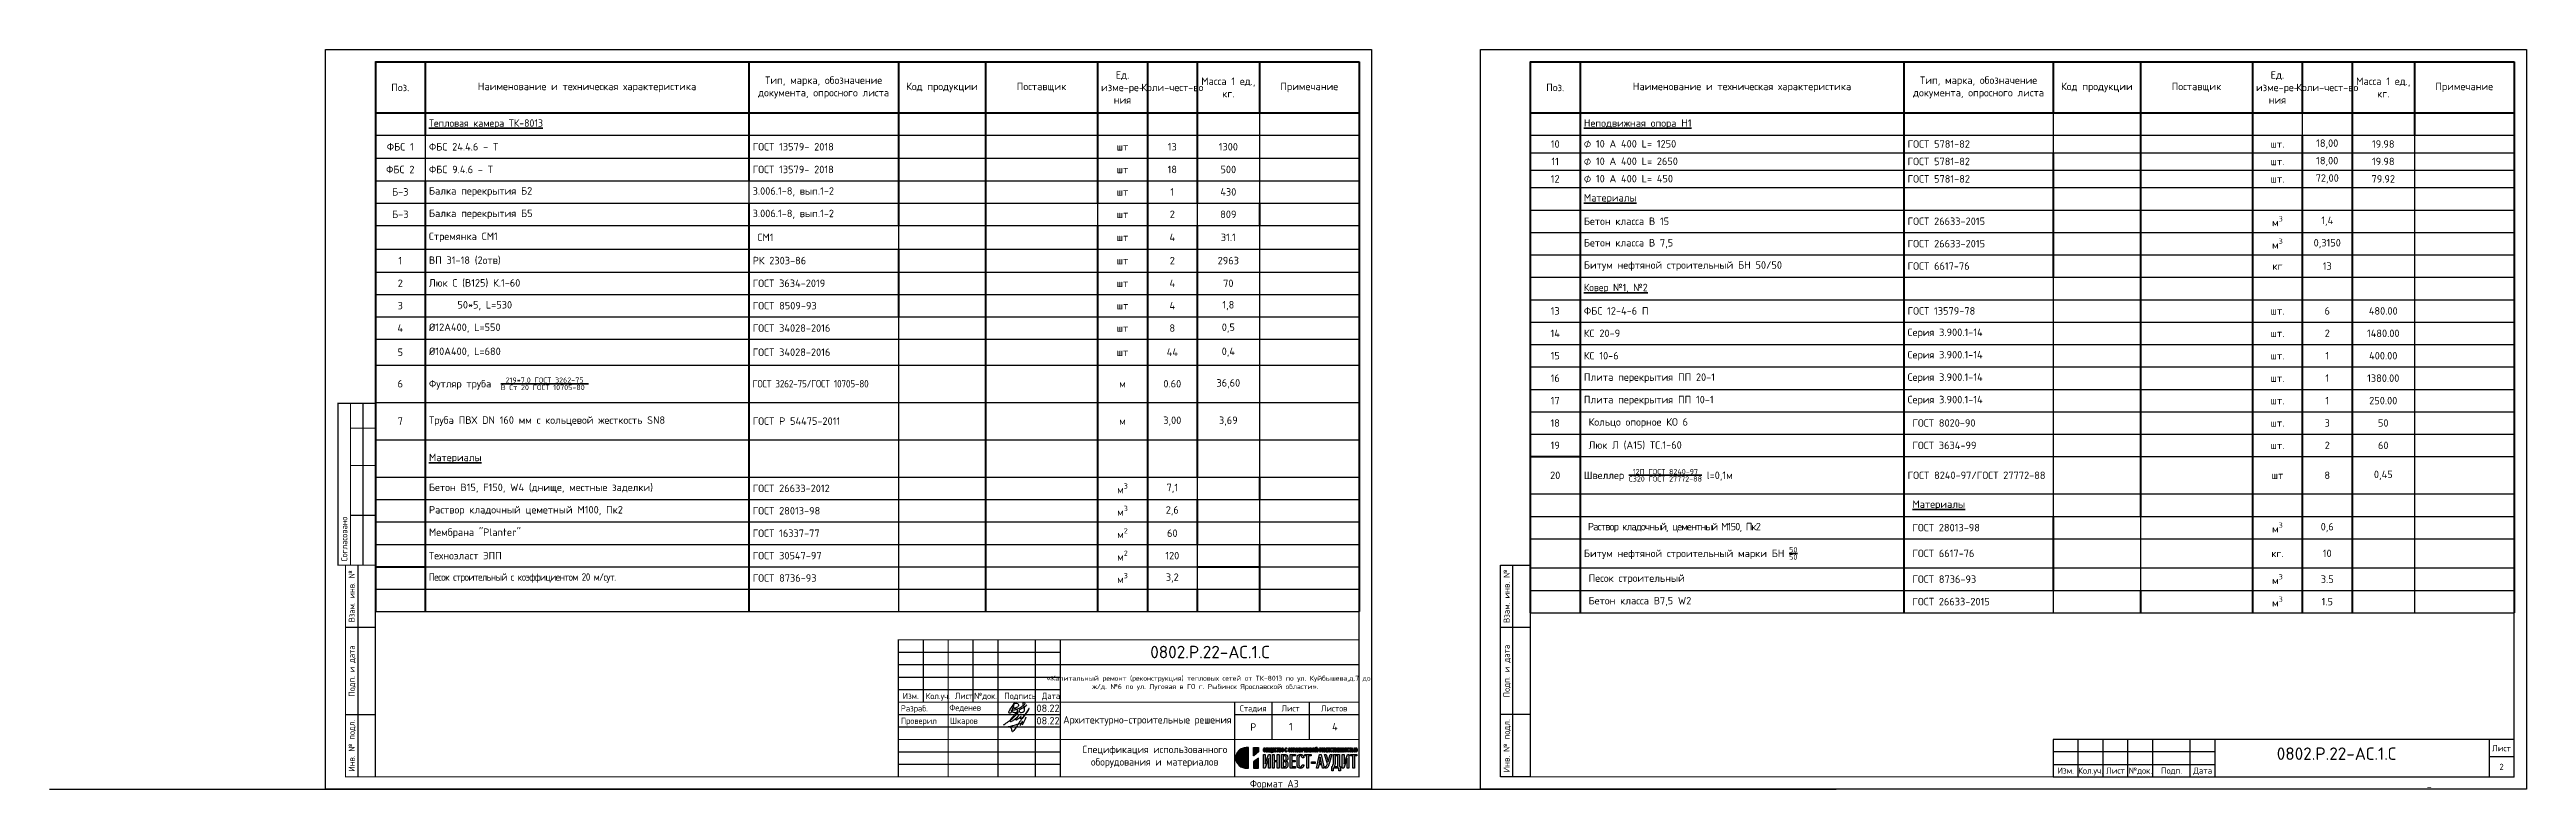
# Model space of a CAD drawing. Header units: millimetres. Extents: x 1601 to 14530, y 1157 to 3820.
# Drawn here: x 12603 to 13597, y 2831 to 3128 of the extents above; entities that cross this region are included whole.
import ezdxf
from ezdxf.enums import TextEntityAlignment as Align

# ---------------------------------------------------------------- set-up
doc = ezdxf.new("R2010")
doc.units = ezdxf.units.MM
for name, color, linetype, lineweight in [('Размерный', 4, 'Continuous', 30), ('Размеры на чертеже', 250, 'Continuous', 25), ('таблица', 250, 'Continuous', 35)]:
    doc.layers.add(name, color=color, linetype=linetype, lineweight=lineweight)
doc.layers.add('рамка', color=7, linetype='Continuous')
doc.styles.add('-ISOCPEUR-', font='isocpeur.TTF')
doc.styles.add('GOST', font='GOST Common.ttf')
doc.styles.add('GOST-2.304_Type-B', font='GOST Common.ttf')
doc.styles.get("Standard").update_dxf_attribs({"font": 'GOST Common.ttf'})

msp = doc.modelspace()

# ---------------------------------------------------------------- texts
at = {"style": '-ISOCPEUR-'}
for s, p in [('Взам. инв. №', (13187.7406, 2908.4949)), ('Подп. и дата', (13187.7406, 2878.4949)), ('Инв. № подл.', (13187.7406, 2848.4949))]:
    msp.add_text(s, height=2.5, rotation=90, dxfattribs=at).set_placement(p, align=Align.MIDDLE_CENTER)
for s, p in [('Лист', (13587.2406, 2847.4949)), ('Изм.', (13412.2406, 2838.4949)), ('Кол.уч.', (13422.2406, 2838.4949)), ('Лист', (13432.2406, 2838.4949)), ('№док.', (13442.2406, 2838.4949)), ('Подп.', (13454.7406, 2838.4949)), ('Дата', (13467.2406, 2838.4949))]:
    msp.add_text(s, height=2.5, dxfattribs=at).set_placement(p, align=Align.MIDDLE_CENTER)
at = {"insert": (13496.4382, 2847.803), "char_height": 5, "width": 38.557853, "attachment_point": 1}
msp.add_mtext('\\pi-9.47107,l10;{\\fISOCPEUR|b0|i0|c204|p34;\\C7;0802.Р.22-АС.1.С}', dxfattribs=at)
at = {"style": '-ISOCPEUR-'}
msp.add_attdef('2', text='*', height=2.5, dxfattribs=at).set_placement((13587.2406, 2839.9949), align=Align.MIDDLE_CENTER)
at = {"style": '-ISOCPEUR-', "flags": 8}
msp.add_attdef('_', text='Формат', height=3, dxfattribs=at).set_placement((13558.2129, 2833.2498), align=Align.MIDDLE_CENTER)
at = {"layer": 'Размерный', "color": 0, "style": '-ISOCPEUR-'}
for p in [(12998.9357, 2862.0174), (12998.9357, 2857.0174)]:
    msp.add_text('08.22', height=3, dxfattribs=at).set_placement(p)
at = {"layer": 'Размерный', "color": 7, "lineweight": 30, "insert": (12970.8805, 2888.6051), "char_height": 5, "width": 185, "attachment_point": 1, "style": '-ISOCPEUR-'}
msp.add_mtext('\\pi63.75,l10;0802.Р.22-АС.1.С', dxfattribs=at)

# ---------------------------------------------------------------- blocks, each defined once
blk = doc.blocks.new('*T338')
at = {"layer": 'таблица', "color": 7, "lineweight": 50, "transparency": 16777216}
for p, q in [((0, 0), (395, 0)), ((0, 0), (0, -20.43)), ((20, 0), (20, -20.43)), ((150, 0), (150, -20.43)), ((210, 0), (210, -20.43)), ((245, 0), (245, -20.43)), ((290, 0), (290, -20.43)), ((310, 0), (310, -20.43)), ((330, 0), (330, -20.43)), ((355, 0), (355, -20.43)), ((395, 0), (395, -20.43))]:
    blk.add_line(p, q, dxfattribs=at)
at = {"layer": 'таблица', "color": 0, "lineweight": 50, "transparency": 16777216}
for p, q in [((0, -20.43), (150, -20.43)), ((0, -20.43), (0, -220.68)), ((20, -20.43), (20, -29.43)), ((210, -20.43), (395, -20.43)), ((210, -20.43), (210, -65.65)), ((245, -20.43), (245, -84.33)), ((395, -20.43), (395, -220.68)), ((20, -47.65), (20, -220.68)), ((355, -56.65), (355, -65.65)), ((290, -65.65), (290, -75.11)), ((310, -65.65), (310, -84.33)), ((330, -65.65), (330, -84.33)), ((210, -75.11), (210, -102.33)), ((245, -102.33), (245, -220.68)), ((290, -121.68), (290, -220.68)), ((355, -166.68), (355, -175.68)), ((330, -175.68), (330, -184.68)), ((355, -193.68), (355, -220.68)), ((0, -202.68), (20, -202.68)), ((330, -202.68), (355, -202.68)), ((330, -211.68), (330, -220.68))]:
    blk.add_line(p, q, dxfattribs=at)
at = {"layer": 'таблица', "color": 0, "lineweight": 25, "transparency": 16777216}
for p, q in [((0, -29.43), (20, -29.43)), ((0, -38.65), (20, -38.65)), ((210, -38.65), (290, -38.65)), ((0, -47.65), (20, -47.65)), ((210, -47.65), (290, -47.65)), ((355, -47.65), (395, -47.65)), ((0, -56.65), (20, -56.65)), ((355, -56.65), (395, -56.65)), ((0, -65.65), (20, -65.65)), ((210, -65.65), (290, -65.65)), ((330, -65.65), (395, -65.65)), ((0, -75.11), (20, -75.11)), ((210, -75.11), (290, -75.11)), ((310, -75.11), (330, -75.11)), ((355, -75.11), (395, -75.11)), ((0, -84.33), (20, -84.33)), ((310, -84.33), (395, -84.33)), ((0, -93.33), (20, -93.33)), ((355, -93.33), (395, -93.33)), ((0, -102.33), (20, -102.33)), ((355, -102.33), (395, -102.33)), ((0, -111.33), (20, -111.33)), ((210, -111.33), (245, -111.33)), ((355, -111.33), (395, -111.33)), ((0, -121.68), (20, -121.68)), ((210, -121.68), (245, -121.68)), ((355, -121.68), (395, -121.68)), ((0, -136.68), (20, -136.68)), ((210, -136.68), (290, -136.68)), ((355, -136.68), (395, -136.68)), ((0, -151.68), (20, -151.68)), ((210, -151.68), (290, -151.68)), ((355, -151.68), (395, -151.68)), ((0, -166.68), (20, -166.68)), ((210, -166.68), (290, -166.68)), ((355, -166.68), (395, -166.68)), ((0, -175.68), (20, -175.68)), ((210, -175.68), (290, -175.68)), ((330, -175.68), (395, -175.68)), ((0, -184.68), (20, -184.68)), ((210, -184.68), (290, -184.68)), ((330, -184.68), (395, -184.68)), ((0, -193.68), (20, -193.68)), ((210, -193.68), (290, -193.68)), ((355, -193.68), (395, -193.68)), ((210, -202.68), (290, -202.68)), ((355, -202.68), (395, -202.68)), ((0, -211.68), (20, -211.68)), ((210, -211.68), (290, -211.68)), ((330, -211.68), (395, -211.68)), ((0, -220.68), (20, -220.68)), ((210, -220.68), (290, -220.68)), ((330, -220.68), (395, -220.68))]:
    blk.add_line(p, q, dxfattribs=at)
at = {"layer": 'таблица', "color": 0, "linetype": 'ByBlock', "lineweight": 25, "transparency": 16777216}
for p, q in [((20, -29.43), (210, -29.43)), ((290, -29.43), (355, -29.43)), ((20, -38.65), (210, -38.65)), ((290, -38.65), (355, -38.65)), ((20, -47.65), (210, -47.65)), ((290, -47.65), (355, -47.65)), ((20, -56.65), (210, -56.65)), ((290, -56.65), (330, -56.65)), ((150, -65.65), (210, -65.65)), ((20, -75.11), (210, -75.11)), ((290, -75.11), (310, -75.11)), ((20, -84.33), (210, -84.33)), ((290, -84.33), (310, -84.33)), ((20, -93.33), (210, -93.33)), ((290, -93.33), (310, -93.33)), ((20, -102.33), (210, -102.33)), ((245, -102.33), (355, -102.33)), ((20, -111.33), (210, -111.33)), ((245, -111.33), (355, -111.33)), ((20, -121.68), (210, -121.68)), ((290, -121.68), (355, -121.68)), ((20, -136.68), (210, -136.68)), ((290, -136.68), (355, -136.68)), ((20, -151.68), (210, -151.68)), ((290, -151.68), (355, -151.68)), ((20, -166.68), (210, -166.68)), ((290, -166.68), (330, -166.68)), ((20, -175.68), (210, -175.68)), ((290, -175.68), (330, -175.68)), ((20, -184.68), (210, -184.68)), ((290, -184.68), (310, -184.68)), ((20, -193.68), (210, -193.68)), ((290, -193.68), (330, -193.68)), ((20, -202.68), (210, -202.68)), ((290, -202.68), (330, -202.68)), ((20, -211.68), (210, -211.68)), ((290, -211.68), (310, -211.68)), ((20, -220.68), (210, -220.68)), ((290, -220.68), (310, -220.68))]:
    blk.add_line(p, q, dxfattribs=at)
at = {"layer": 'таблица', "color": 0, "linetype": 'ByBlock', "lineweight": -2, "transparency": 16777216}
for p, q in [((20, -29.43), (20, -47.65)), ((210, -29.43), (290, -29.43)), ((355, -20.43), (355, -56.65)), ((355, -29.43), (395, -29.43)), ((355, -38.65), (395, -38.65)), ((150, -47.65), (150, -56.65)), ((210, -56.65), (290, -56.65)), ((290, -56.65), (290, -65.65)), ((330, -56.65), (355, -56.65)), ((330, -56.65), (330, -65.65)), ((20, -65.65), (150, -65.65)), ((210, -65.65), (210, -75.11)), ((290, -65.65), (330, -65.65)), ((355, -65.65), (355, -166.68)), ((330, -75.11), (355, -75.11)), ((210, -84.33), (290, -84.33)), ((210, -93.33), (290, -93.33)), ((310, -93.33), (355, -93.33)), ((210, -102.33), (245, -102.33)), ((210, -102.33), (210, -220.68)), ((245, -121.68), (290, -121.68)), ((330, -166.68), (355, -166.68)), ((330, -166.68), (330, -175.68)), ((355, -175.68), (355, -193.68)), ((310, -184.68), (330, -184.68)), ((330, -193.68), (355, -193.68)), ((330, -193.68), (330, -211.68)), ((310, -211.68), (330, -211.68)), ((310, -220.68), (330, -220.68))]:
    blk.add_line(p, q, dxfattribs=at)
at = {"layer": 'таблица', "color": 0, "linetype": 'ByBlock', "lineweight": 50, "transparency": 16777216}
for p, q in [((150, -20.43), (210, -20.43)), ((150, -20.43), (150, -47.65)), ((290, -20.43), (290, -56.65)), ((310, -20.43), (310, -65.65)), ((330, -20.43), (330, -56.65)), ((150, -56.65), (150, -220.68)), ((290, -75.11), (290, -121.68)), ((245, -84.33), (245, -102.33)), ((310, -84.33), (310, -220.68)), ((330, -84.33), (330, -166.68)), ((330, -184.68), (330, -193.68))]:
    blk.add_line(p, q, dxfattribs=at)
at = {"layer": 'таблица', "color": 7, "transparency": 16777216, "char_height": 3, "attachment_point": 5, "style": '-ISOCPEUR-'}
for s, insert, width in [('Поз.', (10, -10.22), 17), ('Наименование и техническая характеристика', (85, -10.22), 127), ('Тип, марка, обозначение документа, опросного листа', (180, -10.22), 57), ('Код продукции', (227.5, -10.22), 32), ('Поставщик', (267.5, -10.22), 42), ('Ед. изме-ре- ния', (300, -10.22), 17), ('Коли-чест-во', (320, -10.22), 17), ('Масса 1 ед., кг.', (342.5, -10.22), 22), ('Примечание', (375, -10.22), 37), ('ФБС 1', (10, -34.04), 17), ('ФБС 2', (10, -43.15), 17), ('Б-3', (10, -52.15), 17), ('Б-3', (10, -61.15), 17), ('809', (342.5, -61.15), 22), ('4', (320, -70.38), 20), ('1', (10, -79.72), 17), ('2', (320, -79.72), 17), ('2963', (342.5, -79.72), 22), ('2', (10, -88.83), 17), ('3', (10, -97.83), 17), ('4', (10, -106.83), 17), ('5', (10, -116.51), 17), ('6', (10, -129.18), 17), ('7', (10, -144.18), 17)]:
    blk.add_mtext(s, dxfattribs=dict(at, insert=insert, width=width))
at = {"layer": 'таблица', "color": 0, "transparency": 16777216, "char_height": 3, "style": '-ISOCPEUR-'}
for s, insert, width, attachment_point in [('{\\fGOST Common|b0|i0|c204|p34;\\L\\C256;Тепловая камера ТК-8013}', (21.5, -24.93), 127, 4), ('ФБС 24.4.6 - Т', (21.5, -34.04), 127, 4), ('ГОСТ 13579- 2018', (151.5, -34.04), 57, 4), ('шт', (300, -34.04), 17, 5), ('13', (320, -34.04), 17, 5), ('1300', (342.5, -34.04), 22, 5), ('ФБС 9.4.6 - Т', (21.5, -43.15), 127, 4), ('ГОСТ 13579- 2018', (151.5, -43.15), 57, 4), ('шт', (300, -43.15), 17, 5), ('18', (320, -43.15), 17, 5), ('500', (342.5, -43.15), 22, 5), ('Балка перекрытия Б2', (21.5, -52.15), 127, 4), ('Балка перекрытия Б5', (21.5, -61.15), 127, 4), ('3.006.1-8, вып.1-2', (151.5, -52.15), 57, 4), ('3.006.1-8, вып.1-2', (151.5, -61.15), 57, 4), ('шт', (300, -52.15), 17, 5), ('2', (320, -61.15), 17, 5), ('1', (320, -52.15), 17, 5), ('430', (342.5, -52.15), 22, 5), ('Стремянка СМ1', (21.5, -70.38), 127, 4), (' СМ1', (151.5, -70.38), 57, 4), ('шт', (300, -61.15), 17, 5), ('31.1', (342.5, -70.38), 22, 5), ('ВП 31-18 (2отв)', (21.5, -79.72), 127, 4), ('РК 2303-86', (151.5, -79.72), 57, 4), ('шт', (300, -70.38), 17, 5), ('шт', (300, -79.72), 17, 5), ('Люк С (В125) К.1-60', (21.5, -88.83), 127, 4), ('ГОСТ 3634-2019', (151.5, -88.83), 57, 4), ('шт', (300, -88.83), 17, 5), ('4', (320, -88.83), 17, 5), ('70', (342.5, -88.83), 22, 5), ('      50*5, L=530', (21.5, -97.83), 127, 4), ('ГОСТ 8509-93', (151.5, -97.83), 57, 4), ('шт', (300, -97.83), 17, 5), ('4', (320, -97.83), 17, 5), ('1,8', (342.5, -97.83), 22, 5), ('%%C12А400, L=550', (21.5, -106.83), 127, 4), ('{\\C0;ГОСТ 34028-2016}', (151.5, -106.83), 57, 4), ('шт', (300, -106.83), 17, 5), ('8', (320, -106.83), 17, 5), ('0,5', (342.5, -106.83), 22, 5), ('%%C10А400, L=680', (21.5, -116.51), 127, 4), ('{\\C0;ГОСТ 34028-2016}', (151.5, -116.51), 57, 4), ('шт', (300, -116.51), 17, 5), ('44', (320, -116.51), 17, 5), ('0,4', (342.5, -116.51), 22, 5), ('\\A1;Футляр труба  {\\H0.7x;\\S219*7,0 ГОСТ 3262-75/В Ст 20 ГОСТ 10705-80 ;}', (21.5, -129.18), 127, 4), ('{\\W0.9;\\T0.95;ГОСТ 3262-75/ГОСТ 10705-80}', (151.5, -129.18), 57, 4), ('м', (300, -129.18), 17, 5), ('0.60', (320, -129.18), 17, 5), ('36,60', (342.5, -129.18), 22, 5), ('Труба ПВХ DN 160 мм с кольцевой жесткость SN8', (21.5, -144.18), 127, 4), ('ГОСТ Р 54475-2011', (151.5, -144.18), 57, 4), ('м', (300, -144.18), 17, 5), ('3,00', (320, -144.18), 17, 5), ('3,69', (342.5, -144.18), 22, 5), ('{\\LМатериалы}', (21.5, -159.18), 127, 4), ('\\A1;Бетон В15, F150, W4 (днище, местные заделки) ', (21.5, -171.18), 127, 4), ('Раствор кладочный цеметный М100, Пк2', (21.5, -180.18), 127, 4), ('ГОСТ 26633-2012', (151.5, -171.18), 57, 4), ('ГОСТ 28013-98', (151.5, -180.18), 57, 4), ('\\A1;м{\\H0.7x;\\S3^ ;}', (300, -171.18), 17, 5), ('\\A1;м{\\H0.7x;\\S3^ ;}', (300, -180.18), 17, 5), ('2,6', (320, -180.18), 17, 5), ('7,1', (320, -171.18), 17, 5), ('Мембрана "Planter"', (21.5, -189.18), 127, 4), ('ГОСТ 16337-77', (151.5, -189.18), 57, 4), ('\\A1;м{\\H0.7x;\\S2^ ;}', (300, -189.18), 17, 5), ('60', (320, -189.18), 17, 5), ('Техноэласт ЭПП', (21.5, -198.18), 127, 4), ('ГОСТ 30547-97', (151.5, -198.18), 57, 4), ('\\A1;м{\\H0.7x;\\S2^ ;}', (300, -198.18), 17, 5), ('120', (320, -198.18), 17, 5), ('{\\W0.9;\\T0.9;Песок строительный с коэффициентом 20 м/сут. }', (21.5, -207.18), 127, 4), ('ГОСТ 8736-93', (151.5, -207.18), 57, 4), ('\\A1;м{\\H0.7x;\\S3^ ;}', (300, -207.18), 17, 5), ('3,2', (320, -207.18), 17, 5)]:
    blk.add_mtext(s, dxfattribs=dict(at, insert=insert, width=width, attachment_point=attachment_point))
blk = doc.blocks.new('Лого')
h = blk.add_hatch(color=151)
h.set_gradient(color1=(158, 191, 227), color2=(46, 54, 92), tint=1, name='HEMISPHERICAL')
edge = h.paths.add_edge_path()
edge.add_spline(control_points=[(0.35, 0.49), (-0.19, 0.45), (-0.66, 0.87), (-0.66, 1.41), (-0.66, 1.41), (-0.66, 1.92), (-0.24, 2.34), (0.27, 2.34), (0.27, 2.34), (0.27, 2.34), (0.47, 2.34), (0.47, 2.34), (0.47, 2.34), (0.48, 2.34), (0.48, 2.33), (0.48, 2.33), (0.48, 2.33), (0.48, 2.33), (0.48, 0.51), (0.48, 0.51), (0.48, 0.51), (0.48, 0.5), (0.48, 0.49), (0.47, 0.49), (0.47, 0.49), (0.47, 0.49), (0.35, 0.49), (0.35, 0.49), (0.35, 0.49), (0.35, 0.49), (0.35, 0.49), (0.35, 0.49)], knot_values=[0, 0, 0, 0, 0.111111, 0.111111, 0.111111, 0.111211, 0.222222, 0.222222, 0.222222, 0.222322, 0.333333, 0.333333, 0.333333, 0.333433, 0.444444, 0.444444, 0.444444, 0.444544, 0.555556, 0.555556, 0.555556, 0.555656, 0.666667, 0.666667, 0.666667, 0.666767, 0.777778, 0.777778, 0.777778, 0.777878, 1, 1, 1, 1], degree=3, periodic=0)
edge = h.paths.add_edge_path()
edge.add_spline(control_points=[(0.96, 1.6), (0.96, 1.6), (1.39, 1.97), (1.39, 1.97), (1.39, 1.97), (1.39, 1.97), (1.39, 1.97), (1.39, 1.98), (1.39, 1.98), (1.39, 1.98), (1.39, 2.33), (1.39, 2.33), (1.39, 2.33), (1.39, 2.33), (1.38, 2.34), (1.38, 2.34), (1.38, 2.34), (1.38, 2.34), (0.95, 2.34), (0.95, 2.34), (0.95, 2.34), (0.94, 2.34), (0.93, 2.33), (0.93, 2.33), (0.93, 2.33), (0.93, 2.33), (0.93, 1.61), (0.93, 1.61), (0.93, 1.61), (0.93, 1.61), (0.94, 1.6), (0.94, 1.6), (0.94, 1.6), (0.95, 1.6), (0.95, 1.6), (0.96, 1.6)], knot_values=[0, 0, 0, 0, 0.1, 0.1, 0.1, 0.1001, 0.2, 0.2, 0.2, 0.2001, 0.3, 0.3, 0.3, 0.3001, 0.4, 0.4, 0.4, 0.4001, 0.5, 0.5, 0.5, 0.5001, 0.6, 0.6, 0.6, 0.6001, 0.7, 0.7, 0.7, 0.7001, 0.8, 0.8, 0.8, 0.8001, 1, 1, 1, 1], degree=3, periodic=0)
edge = h.paths.add_edge_path()
edge.add_spline(control_points=[(0.94, 1.06), (0.94, 1.06), (1.37, 1.4), (1.37, 1.4), (1.37, 1.4), (1.37, 1.4), (1.38, 1.4), (1.38, 1.4), (1.38, 1.4), (1.39, 1.4), (1.39, 1.4), (1.39, 1.39), (1.39, 1.39), (1.39, 1.39), (1.39, 0.51), (1.39, 0.51), (1.39, 0.51), (1.39, 0.5), (1.38, 0.49), (1.38, 0.49), (1.38, 0.49), (1.38, 0.49), (0.95, 0.49), (0.95, 0.49), (0.95, 0.49), (0.94, 0.49), (0.93, 0.5), (0.93, 0.51), (0.93, 0.51), (0.93, 0.51), (0.93, 1.05), (0.93, 1.05), (0.93, 1.05), (0.93, 1.05), (0.94, 1.06), (0.94, 1.06)], knot_values=[0, 0, 0, 0, 0.1, 0.1, 0.1, 0.1001, 0.2, 0.2, 0.2, 0.2001, 0.3, 0.3, 0.3, 0.3001, 0.4, 0.4, 0.4, 0.4001, 0.5, 0.5, 0.5, 0.5001, 0.6, 0.6, 0.6, 0.6001, 0.7, 0.7, 0.7, 0.7001, 0.8, 0.8, 0.8, 0.8001, 1, 1, 1, 1], degree=3, periodic=0)
at = {"true_color": 0x2e365c}
h = blk.add_hatch(color=159, dxfattribs=at)
h.dxf.hatch_style = 1
edge = h.paths.add_edge_path()
edge.add_spline(control_points=[(10.17, 1.59), (10.17, 1.59), (10.17, 1.73), (10.17, 1.73), (10.17, 1.73), (10.17, 1.73), (9.6, 1.73), (9.6, 1.73), (9.6, 1.73), (9.6, 1.73), (9.6, 1.59), (9.6, 1.59), (9.6, 1.59), (9.6, 1.59), (9.81, 1.59), (9.81, 1.59), (9.81, 1.59), (9.81, 1.59), (9.81, 0.49), (9.81, 0.49), (9.81, 0.49), (9.81, 0.49), (9.96, 0.49), (9.96, 0.49), (9.96, 0.49), (9.96, 0.49), (9.96, 1.59), (9.96, 1.59), (9.96, 1.59), (9.96, 1.59), (10.17, 1.59), (10.17, 1.59)], knot_values=[0, 0, 0, 0, 0.111111, 0.111111, 0.111111, 0.111211, 0.222222, 0.222222, 0.222222, 0.222322, 0.333333, 0.333333, 0.333333, 0.333433, 0.444444, 0.444444, 0.444444, 0.444544, 0.555556, 0.555556, 0.555556, 0.555656, 0.666667, 0.666667, 0.666667, 0.666767, 0.777778, 0.777778, 0.777778, 0.777878, 1, 1, 1, 1], degree=3, periodic=0)
edge = h.paths.add_edge_path()
edge.add_spline(control_points=[(9.46, 0.49), (9.46, 0.49), (9.46, 1.73), (9.46, 1.73), (9.46, 1.73), (9.46, 1.73), (9.32, 1.73), (9.32, 1.73), (9.32, 1.73), (9.32, 1.73), (9.02, 0.87), (9.02, 0.87), (9.02, 0.87), (9.02, 0.87), (9.02, 1.73), (9.02, 1.73), (9.02, 1.73), (9.02, 1.73), (8.87, 1.73), (8.87, 1.73), (8.87, 1.73), (8.87, 1.73), (8.87, 0.49), (8.87, 0.49), (8.87, 0.49), (8.87, 0.49), (9.01, 0.49), (9.01, 0.49), (9.01, 0.49), (9.01, 0.49), (9.31, 1.35), (9.31, 1.35), (9.31, 1.35), (9.31, 1.35), (9.31, 0.49), (9.31, 0.49), (9.31, 0.49), (9.31, 0.49), (9.46, 0.49), (9.46, 0.49)], knot_values=[0, 0, 0, 0, 0.090909, 0.090909, 0.090909, 0.091009, 0.181818, 0.181818, 0.181818, 0.181918, 0.272727, 0.272727, 0.272727, 0.272827, 0.363636, 0.363636, 0.363636, 0.363736, 0.454545, 0.454545, 0.454545, 0.454645, 0.545455, 0.545455, 0.545455, 0.545555, 0.636364, 0.636364, 0.636364, 0.636464, 0.727273, 0.727273, 0.727273, 0.727373, 0.818182, 0.818182, 0.818182, 0.818282, 1, 1, 1, 1], degree=3, periodic=0)
edge = h.paths.add_edge_path(flags=16)
edge.add_spline(control_points=[(8.46, 0.63), (8.46, 0.63), (8.15, 0.63), (8.15, 0.63), (8.15, 0.63), (8.21, 0.79), (8.24, 0.97), (8.24, 1.2), (8.24, 1.2), (8.24, 1.2), (8.24, 1.59), (8.24, 1.59), (8.24, 1.59), (8.24, 1.59), (8.46, 1.59), (8.46, 1.59), (8.46, 1.59), (8.46, 1.59), (8.46, 0.63), (8.46, 0.63)], knot_values=[0, 0, 0, 0, 0.166667, 0.166667, 0.166667, 0.166767, 0.333333, 0.333333, 0.333333, 0.333433, 0.5, 0.5, 0.5, 0.5001, 0.666667, 0.666667, 0.666667, 0.666767, 1, 1, 1, 1], degree=3, periodic=0)
edge = h.paths.add_edge_path()
edge.add_spline(control_points=[(8.71, 0.27), (8.71, 0.27), (8.71, 0.63), (8.71, 0.63), (8.71, 0.63), (8.71, 0.63), (8.61, 0.63), (8.61, 0.63), (8.61, 0.63), (8.61, 0.63), (8.61, 1.73), (8.61, 1.73), (8.61, 1.73), (8.61, 1.73), (8.09, 1.73), (8.09, 1.73), (8.09, 1.73), (8.09, 1.73), (8.09, 1.23), (8.09, 1.23), (8.09, 1.23), (8.09, 0.99), (8.06, 0.79), (7.99, 0.63), (7.99, 0.63), (7.99, 0.63), (7.92, 0.63), (7.92, 0.63), (7.92, 0.63), (7.92, 0.63), (7.92, 0.27), (7.92, 0.27), (7.92, 0.27), (7.92, 0.27), (8.06, 0.27), (8.06, 0.27), (8.06, 0.27), (8.06, 0.27), (8.06, 0.49), (8.06, 0.49), (8.06, 0.49), (8.06, 0.49), (8.57, 0.49), (8.57, 0.49), (8.57, 0.49), (8.57, 0.49), (8.57, 0.27), (8.57, 0.27), (8.57, 0.27), (8.57, 0.27), (8.71, 0.27), (8.71, 0.27)], knot_values=[0, 0, 0, 0, 0.071429, 0.071429, 0.071429, 0.071529, 0.142857, 0.142857, 0.142857, 0.142957, 0.214286, 0.214286, 0.214286, 0.214386, 0.285714, 0.285714, 0.285714, 0.285814, 0.357143, 0.357143, 0.357143, 0.357243, 0.428571, 0.428571, 0.428571, 0.428671, 0.5, 0.5, 0.5, 0.5001, 0.571429, 0.571429, 0.571429, 0.571529, 0.642857, 0.642857, 0.642857, 0.642957, 0.714286, 0.714286, 0.714286, 0.714386, 0.785714, 0.785714, 0.785714, 0.785814, 0.857143, 0.857143, 0.857143, 0.857243, 1, 1, 1, 1], degree=3, periodic=0)
edge = h.paths.add_edge_path()
edge.add_spline(control_points=[(7.94, 1.73), (7.94, 1.73), (7.77, 1.73), (7.77, 1.73), (7.77, 1.73), (7.77, 1.73), (7.61, 1.1), (7.61, 1.1), (7.61, 1.1), (7.61, 1.1), (7.43, 1.73), (7.43, 1.73), (7.43, 1.73), (7.43, 1.73), (7.27, 1.73), (7.27, 1.73), (7.27, 1.73), (7.27, 1.73), (7.53, 0.89), (7.53, 0.89), (7.53, 0.89), (7.53, 0.89), (7.49, 0.75), (7.49, 0.75), (7.49, 0.75), (7.46, 0.65), (7.43, 0.63), (7.33, 0.63), (7.33, 0.63), (7.33, 0.63), (7.33, 0.49), (7.33, 0.49), (7.33, 0.49), (7.5, 0.49), (7.57, 0.52), (7.62, 0.69), (7.62, 0.69), (7.62, 0.69), (7.94, 1.73), (7.94, 1.73)], knot_values=[0, 0, 0, 0, 0.090909, 0.090909, 0.090909, 0.091009, 0.181818, 0.181818, 0.181818, 0.181918, 0.272727, 0.272727, 0.272727, 0.272827, 0.363636, 0.363636, 0.363636, 0.363736, 0.454545, 0.454545, 0.454545, 0.454645, 0.545455, 0.545455, 0.545455, 0.545555, 0.636364, 0.636364, 0.636364, 0.636464, 0.727273, 0.727273, 0.727273, 0.727373, 0.818182, 0.818182, 0.818182, 0.818282, 1, 1, 1, 1], degree=3, periodic=0)
edge = h.paths.add_edge_path(flags=16)
edge.add_spline(control_points=[(7.02, 0.92), (7.02, 0.92), (6.79, 0.92), (6.79, 0.92), (6.79, 0.92), (6.79, 0.92), (6.9, 1.49), (6.9, 1.49), (6.9, 1.49), (6.9, 1.49), (7.02, 0.92), (7.02, 0.92)], knot_values=[0, 0, 0, 0, 0.25, 0.25, 0.25, 0.2501, 0.5, 0.5, 0.5, 0.5001, 1, 1, 1, 1], degree=3, periodic=0)
edge = h.paths.add_edge_path()
edge.add_spline(control_points=[(7.26, 0.49), (7.26, 0.49), (6.98, 1.73), (6.98, 1.73), (6.98, 1.73), (6.98, 1.73), (6.83, 1.73), (6.83, 1.73), (6.83, 1.73), (6.83, 1.73), (6.55, 0.49), (6.55, 0.49), (6.55, 0.49), (6.55, 0.49), (6.7, 0.49), (6.7, 0.49), (6.7, 0.49), (6.7, 0.49), (6.76, 0.78), (6.76, 0.78), (6.76, 0.78), (6.76, 0.78), (7.05, 0.78), (7.05, 0.78), (7.05, 0.78), (7.05, 0.78), (7.11, 0.49), (7.11, 0.49), (7.11, 0.49), (7.11, 0.49), (7.26, 0.49), (7.26, 0.49)], knot_values=[0, 0, 0, 0, 0.111111, 0.111111, 0.111111, 0.111211, 0.222222, 0.222222, 0.222222, 0.222322, 0.333333, 0.333333, 0.333333, 0.333433, 0.444444, 0.444444, 0.444444, 0.444544, 0.555556, 0.555556, 0.555556, 0.555656, 0.666667, 0.666667, 0.666667, 0.666767, 0.777778, 0.777778, 0.777778, 0.777878, 1, 1, 1, 1], degree=3, periodic=0)
edge = h.paths.add_edge_path()
edge.add_spline(control_points=[(6.45, 0.91), (6.45, 0.91), (6.45, 1.05), (6.45, 1.05), (6.45, 1.05), (6.45, 1.05), (6.11, 1.05), (6.11, 1.05), (6.11, 1.05), (6.11, 1.05), (6.11, 0.91), (6.11, 0.91), (6.11, 0.91), (6.11, 0.91), (6.45, 0.91), (6.45, 0.91)], knot_values=[0, 0, 0, 0, 0.2, 0.2, 0.2, 0.2001, 0.4, 0.4, 0.4, 0.4001, 0.6, 0.6, 0.6, 0.6001, 1, 1, 1, 1], degree=3, periodic=0)
edge = h.paths.add_edge_path()
edge.add_spline(control_points=[(6.07, 1.59), (6.07, 1.59), (6.07, 1.73), (6.07, 1.73), (6.07, 1.73), (6.07, 1.73), (5.51, 1.73), (5.51, 1.73), (5.51, 1.73), (5.51, 1.73), (5.51, 1.59), (5.51, 1.59), (5.51, 1.59), (5.51, 1.59), (5.71, 1.59), (5.71, 1.59), (5.71, 1.59), (5.71, 1.59), (5.71, 0.49), (5.71, 0.49), (5.71, 0.49), (5.71, 0.49), (5.86, 0.49), (5.86, 0.49), (5.86, 0.49), (5.86, 0.49), (5.86, 1.59), (5.86, 1.59), (5.86, 1.59), (5.86, 1.59), (6.07, 1.59), (6.07, 1.59)], knot_values=[0, 0, 0, 0, 0.111111, 0.111111, 0.111111, 0.111211, 0.222222, 0.222222, 0.222222, 0.222322, 0.333333, 0.333333, 0.333333, 0.333433, 0.444444, 0.444444, 0.444444, 0.444544, 0.555556, 0.555556, 0.555556, 0.555656, 0.666667, 0.666667, 0.666667, 0.666767, 0.777778, 0.777778, 0.777778, 0.777878, 1, 1, 1, 1], degree=3, periodic=0)
edge = h.paths.add_edge_path()
edge.add_spline(control_points=[(5.42, 0.8), (5.42, 0.8), (5.27, 0.8), (5.27, 0.8), (5.27, 0.8), (5.27, 0.74), (5.26, 0.69), (5.23, 0.65), (5.23, 0.65), (5.21, 0.63), (5.18, 0.61), (5.14, 0.61), (5.14, 0.61), (5.09, 0.61), (5.05, 0.63), (5.03, 0.66), (5.03, 0.66), (4.99, 0.72), (4.98, 0.82), (4.98, 1.11), (4.98, 1.11), (4.98, 1.4), (4.99, 1.5), (5.03, 1.56), (5.03, 1.56), (5.05, 1.59), (5.09, 1.61), (5.14, 1.61), (5.14, 1.61), (5.18, 1.61), (5.21, 1.59), (5.23, 1.56), (5.23, 1.56), (5.26, 1.53), (5.27, 1.48), (5.27, 1.42), (5.27, 1.42), (5.27, 1.42), (5.42, 1.42), (5.42, 1.42), (5.42, 1.42), (5.42, 1.52), (5.39, 1.61), (5.33, 1.67), (5.33, 1.67), (5.28, 1.72), (5.22, 1.74), (5.14, 1.74), (5.14, 1.74), (5.04, 1.74), (4.97, 1.7), (4.92, 1.65), (4.92, 1.65), (4.84, 1.56), (4.83, 1.45), (4.83, 1.11), (4.83, 1.11), (4.83, 0.77), (4.84, 0.66), (4.92, 0.57), (4.92, 0.57), (4.97, 0.51), (5.04, 0.48), (5.14, 0.48), (5.14, 0.48), (5.22, 0.48), (5.28, 0.5), (5.33, 0.55), (5.33, 0.55), (5.39, 0.6), (5.42, 0.69), (5.42, 0.8)], knot_values=[0, 0, 0, 0, 0.052632, 0.052632, 0.052632, 0.052732, 0.105263, 0.105263, 0.105263, 0.105363, 0.157895, 0.157895, 0.157895, 0.157995, 0.210526, 0.210526, 0.210526, 0.210626, 0.263158, 0.263158, 0.263158, 0.263258, 0.315789, 0.315789, 0.315789, 0.315889, 0.368421, 0.368421, 0.368421, 0.368521, 0.421053, 0.421053, 0.421053, 0.421153, 0.473684, 0.473684, 0.473684, 0.473784, 0.526316, 0.526316, 0.526316, 0.526416, 0.578947, 0.578947, 0.578947, 0.579047, 0.631579, 0.631579, 0.631579, 0.631679, 0.684211, 0.684211, 0.684211, 0.684311, 0.736842, 0.736842, 0.736842, 0.736942, 0.789474, 0.789474, 0.789474, 0.789574, 0.842105, 0.842105, 0.842105, 0.842205, 0.894737, 0.894737, 0.894737, 0.894837, 1, 1, 1, 1], degree=3, periodic=0)
edge = h.paths.add_edge_path()
edge.add_spline(control_points=[(4.68, 0.49), (4.68, 0.49), (4.68, 0.63), (4.68, 0.63), (4.68, 0.63), (4.68, 0.63), (4.35, 0.63), (4.35, 0.63), (4.35, 0.63), (4.35, 0.63), (4.35, 1.05), (4.35, 1.05), (4.35, 1.05), (4.35, 1.05), (4.64, 1.05), (4.64, 1.05), (4.64, 1.05), (4.64, 1.05), (4.64, 1.18), (4.64, 1.18), (4.64, 1.18), (4.64, 1.18), (4.35, 1.18), (4.35, 1.18), (4.35, 1.18), (4.35, 1.18), (4.35, 1.59), (4.35, 1.59), (4.35, 1.59), (4.35, 1.59), (4.68, 1.59), (4.68, 1.59), (4.68, 1.59), (4.68, 1.59), (4.68, 1.73), (4.68, 1.73), (4.68, 1.73), (4.68, 1.73), (4.2, 1.73), (4.2, 1.73), (4.2, 1.73), (4.2, 1.73), (4.2, 0.49), (4.2, 0.49), (4.2, 0.49), (4.2, 0.49), (4.68, 0.49), (4.68, 0.49)], knot_values=[0, 0, 0, 0, 0.076923, 0.076923, 0.076923, 0.077023, 0.153846, 0.153846, 0.153846, 0.153946, 0.230769, 0.230769, 0.230769, 0.230869, 0.307692, 0.307692, 0.307692, 0.307792, 0.384615, 0.384615, 0.384615, 0.384715, 0.461538, 0.461538, 0.461538, 0.461638, 0.538462, 0.538462, 0.538462, 0.538562, 0.615385, 0.615385, 0.615385, 0.615485, 0.692308, 0.692308, 0.692308, 0.692408, 0.769231, 0.769231, 0.769231, 0.769331, 0.846154, 0.846154, 0.846154, 0.846254, 1, 1, 1, 1], degree=3, periodic=0)
edge = h.paths.add_edge_path(flags=16)
edge.add_spline(control_points=[(3.85, 1.4), (3.85, 1.26), (3.8, 1.2), (3.69, 1.2), (3.69, 1.2), (3.69, 1.2), (3.58, 1.2), (3.58, 1.2), (3.58, 1.2), (3.58, 1.2), (3.58, 1.59), (3.58, 1.59), (3.58, 1.59), (3.58, 1.59), (3.69, 1.59), (3.69, 1.59), (3.69, 1.59), (3.8, 1.59), (3.85, 1.54), (3.85, 1.4)], knot_values=[0, 0, 0, 0, 0.166667, 0.166667, 0.166667, 0.166767, 0.333333, 0.333333, 0.333333, 0.333433, 0.5, 0.5, 0.5, 0.5001, 0.666667, 0.666667, 0.666667, 0.666767, 1, 1, 1, 1], degree=3, periodic=0)
edge = h.paths.add_edge_path(flags=16)
edge.add_spline(control_points=[(3.86, 0.85), (3.86, 0.68), (3.8, 0.63), (3.69, 0.63), (3.69, 0.63), (3.69, 0.63), (3.58, 0.63), (3.58, 0.63), (3.58, 0.63), (3.58, 0.63), (3.58, 1.07), (3.58, 1.07), (3.58, 1.07), (3.58, 1.07), (3.69, 1.07), (3.69, 1.07), (3.69, 1.07), (3.8, 1.07), (3.86, 1.01), (3.86, 0.85)], knot_values=[0, 0, 0, 0, 0.166667, 0.166667, 0.166667, 0.166767, 0.333333, 0.333333, 0.333333, 0.333433, 0.5, 0.5, 0.5, 0.5001, 0.666667, 0.666667, 0.666667, 0.666767, 1, 1, 1, 1], degree=3, periodic=0)
edge = h.paths.add_edge_path()
edge.add_spline(control_points=[(4.01, 0.84), (4.01, 0.94), (4, 1.03), (3.93, 1.09), (3.93, 1.09), (3.91, 1.11), (3.88, 1.13), (3.85, 1.14), (3.85, 1.14), (3.88, 1.15), (3.9, 1.16), (3.92, 1.18), (3.92, 1.18), (3.99, 1.24), (4, 1.31), (4, 1.4), (4, 1.4), (4, 1.54), (3.98, 1.6), (3.92, 1.65), (3.92, 1.65), (3.87, 1.7), (3.81, 1.73), (3.7, 1.73), (3.7, 1.73), (3.7, 1.73), (3.43, 1.73), (3.43, 1.73), (3.43, 1.73), (3.43, 1.73), (3.43, 0.49), (3.43, 0.49), (3.43, 0.49), (3.43, 0.49), (3.7, 0.49), (3.7, 0.49), (3.7, 0.49), (3.81, 0.49), (3.88, 0.51), (3.93, 0.57), (3.93, 0.57), (3.98, 0.62), (4.01, 0.69), (4.01, 0.84)], knot_values=[0, 0, 0, 0, 0.083333, 0.083333, 0.083333, 0.083433, 0.166667, 0.166667, 0.166667, 0.166767, 0.25, 0.25, 0.25, 0.2501, 0.333333, 0.333333, 0.333333, 0.333433, 0.416667, 0.416667, 0.416667, 0.416767, 0.5, 0.5, 0.5, 0.5001, 0.583333, 0.583333, 0.583333, 0.583433, 0.666667, 0.666667, 0.666667, 0.666767, 0.75, 0.75, 0.75, 0.7501, 0.833333, 0.833333, 0.833333, 0.833433, 1, 1, 1, 1], degree=3, periodic=0)
edge = h.paths.add_edge_path()
edge.add_spline(control_points=[(3.21, 0.49), (3.21, 0.49), (3.21, 1.73), (3.21, 1.73), (3.21, 1.73), (3.21, 1.73), (3.06, 1.73), (3.06, 1.73), (3.06, 1.73), (3.06, 1.73), (3.06, 1.19), (3.06, 1.19), (3.06, 1.19), (3.06, 1.19), (2.79, 1.19), (2.79, 1.19), (2.79, 1.19), (2.79, 1.19), (2.79, 1.73), (2.79, 1.73), (2.79, 1.73), (2.79, 1.73), (2.64, 1.73), (2.64, 1.73), (2.64, 1.73), (2.64, 1.73), (2.64, 0.49), (2.64, 0.49), (2.64, 0.49), (2.64, 0.49), (2.79, 0.49), (2.79, 0.49), (2.79, 0.49), (2.79, 0.49), (2.79, 1.05), (2.79, 1.05), (2.79, 1.05), (2.79, 1.05), (3.06, 1.05), (3.06, 1.05), (3.06, 1.05), (3.06, 1.05), (3.06, 0.49), (3.06, 0.49), (3.06, 0.49), (3.06, 0.49), (3.21, 0.49), (3.21, 0.49)], knot_values=[0, 0, 0, 0, 0.076923, 0.076923, 0.076923, 0.077023, 0.153846, 0.153846, 0.153846, 0.153946, 0.230769, 0.230769, 0.230769, 0.230869, 0.307692, 0.307692, 0.307692, 0.307792, 0.384615, 0.384615, 0.384615, 0.384715, 0.461538, 0.461538, 0.461538, 0.461638, 0.538462, 0.538462, 0.538462, 0.538562, 0.615385, 0.615385, 0.615385, 0.615485, 0.692308, 0.692308, 0.692308, 0.692408, 0.769231, 0.769231, 0.769231, 0.769331, 0.846154, 0.846154, 0.846154, 0.846254, 1, 1, 1, 1], degree=3, periodic=0)
edge = h.paths.add_edge_path()
edge.add_spline(control_points=[(2.42, 0.49), (2.42, 0.49), (2.42, 1.73), (2.42, 1.73), (2.42, 1.73), (2.42, 1.73), (2.28, 1.73), (2.28, 1.73), (2.28, 1.73), (2.28, 1.73), (1.98, 0.87), (1.98, 0.87), (1.98, 0.87), (1.98, 0.87), (1.98, 1.73), (1.98, 1.73), (1.98, 1.73), (1.98, 1.73), (1.83, 1.73), (1.83, 1.73), (1.83, 1.73), (1.83, 1.73), (1.83, 0.49), (1.83, 0.49), (1.83, 0.49), (1.83, 0.49), (1.96, 0.49), (1.96, 0.49), (1.96, 0.49), (1.96, 0.49), (2.27, 1.35), (2.27, 1.35), (2.27, 1.35), (2.27, 1.35), (2.27, 0.49), (2.27, 0.49), (2.27, 0.49), (2.27, 0.49), (2.42, 0.49), (2.42, 0.49)], knot_values=[0, 0, 0, 0, 0.090909, 0.090909, 0.090909, 0.091009, 0.181818, 0.181818, 0.181818, 0.181918, 0.272727, 0.272727, 0.272727, 0.272827, 0.363636, 0.363636, 0.363636, 0.363736, 0.454545, 0.454545, 0.454545, 0.454645, 0.545455, 0.545455, 0.545455, 0.545555, 0.636364, 0.636364, 0.636364, 0.636464, 0.727273, 0.727273, 0.727273, 0.727373, 0.818182, 0.818182, 0.818182, 0.818282, 1, 1, 1, 1], degree=3, periodic=0)
edge = h.paths.add_edge_path(flags=16)
edge.add_spline(control_points=[(10.15, 2.12), (10.15, 2.03), (10.15, 2.01), (10.13, 1.99), (10.13, 1.99), (10.13, 1.98), (10.12, 1.97), (10.11, 1.97), (10.11, 1.97), (10.09, 1.97), (10.08, 1.98), (10.08, 1.99), (10.08, 1.99), (10.06, 2.01), (10.06, 2.03), (10.06, 2.12), (10.06, 2.12), (10.06, 2.21), (10.06, 2.24), (10.08, 2.25), (10.08, 2.25), (10.08, 2.26), (10.09, 2.27), (10.11, 2.27), (10.11, 2.27), (10.12, 2.27), (10.13, 2.26), (10.13, 2.25), (10.13, 2.25), (10.15, 2.24), (10.15, 2.21), (10.15, 2.12)], knot_values=[0, 0, 0, 0, 0.111111, 0.111111, 0.111111, 0.111211, 0.222222, 0.222222, 0.222222, 0.222322, 0.333333, 0.333333, 0.333333, 0.333433, 0.444444, 0.444444, 0.444444, 0.444544, 0.555556, 0.555556, 0.555556, 0.555656, 0.666667, 0.666667, 0.666667, 0.666767, 0.777778, 0.777778, 0.777778, 0.777878, 1, 1, 1, 1], degree=3, periodic=0)
edge = h.paths.add_edge_path()
edge.add_spline(control_points=[(9.97, 1.94), (9.97, 1.94), (9.97, 2.1), (9.97, 2.1), (9.97, 2.1), (9.97, 2.1), (10.02, 2.1), (10.02, 2.1), (10.02, 2.1), (10.02, 2.02), (10.02, 1.99), (10.04, 1.96), (10.04, 1.96), (10.06, 1.95), (10.08, 1.94), (10.11, 1.94), (10.11, 1.94), (10.13, 1.94), (10.15, 1.95), (10.17, 1.96), (10.17, 1.96), (10.19, 1.99), (10.19, 2.02), (10.19, 2.12), (10.19, 2.12), (10.19, 2.22), (10.19, 2.25), (10.17, 2.28), (10.17, 2.28), (10.15, 2.29), (10.13, 2.31), (10.11, 2.31), (10.11, 2.31), (10.08, 2.31), (10.06, 2.29), (10.04, 2.28), (10.04, 2.28), (10.02, 2.25), (10.02, 2.23), (10.02, 2.14), (10.02, 2.14), (10.02, 2.14), (9.97, 2.14), (9.97, 2.14), (9.97, 2.14), (9.97, 2.14), (9.97, 2.3), (9.97, 2.3), (9.97, 2.3), (9.97, 2.3), (9.93, 2.3), (9.93, 2.3), (9.93, 2.3), (9.93, 2.3), (9.93, 1.94), (9.93, 1.94), (9.93, 1.94), (9.93, 1.94), (9.97, 1.94), (9.97, 1.94)], knot_values=[0, 0, 0, 0, 0.0625, 0.0625, 0.0625, 0.0626, 0.125, 0.125, 0.125, 0.1251, 0.1875, 0.1875, 0.1875, 0.1876, 0.25, 0.25, 0.25, 0.2501, 0.3125, 0.3125, 0.3125, 0.3126, 0.375, 0.375, 0.375, 0.3751, 0.4375, 0.4375, 0.4375, 0.4376, 0.5, 0.5, 0.5, 0.5001, 0.5625, 0.5625, 0.5625, 0.5626, 0.625, 0.625, 0.625, 0.6251, 0.6875, 0.6875, 0.6875, 0.6876, 0.75, 0.75, 0.75, 0.7501, 0.8125, 0.8125, 0.8125, 0.8126, 0.875, 0.875, 0.875, 0.8751, 1, 1, 1, 1], degree=3, periodic=0)
edge = h.paths.add_edge_path(flags=16)
edge.add_spline(control_points=[(9.83, 2.05), (9.83, 2), (9.82, 1.98), (9.79, 1.98), (9.79, 1.98), (9.79, 1.98), (9.75, 1.98), (9.75, 1.98), (9.75, 1.98), (9.75, 1.98), (9.75, 2.11), (9.75, 2.11), (9.75, 2.11), (9.75, 2.11), (9.79, 2.11), (9.79, 2.11), (9.79, 2.11), (9.82, 2.11), (9.83, 2.09), (9.83, 2.05)], knot_values=[0, 0, 0, 0, 0.166667, 0.166667, 0.166667, 0.166767, 0.333333, 0.333333, 0.333333, 0.333433, 0.5, 0.5, 0.5, 0.5001, 0.666667, 0.666667, 0.666667, 0.666767, 1, 1, 1, 1], degree=3, periodic=0)
edge = h.paths.add_edge_path()
edge.add_spline(control_points=[(9.88, 2.05), (9.88, 2.13), (9.85, 2.15), (9.79, 2.15), (9.79, 2.15), (9.79, 2.15), (9.75, 2.15), (9.75, 2.15), (9.75, 2.15), (9.75, 2.15), (9.75, 2.3), (9.75, 2.3), (9.75, 2.3), (9.75, 2.3), (9.71, 2.3), (9.71, 2.3), (9.71, 2.3), (9.71, 2.3), (9.71, 1.94), (9.71, 1.94), (9.71, 1.94), (9.71, 1.94), (9.79, 1.94), (9.79, 1.94), (9.79, 1.94), (9.85, 1.94), (9.88, 1.97), (9.88, 2.05)], knot_values=[0, 0, 0, 0, 0.125, 0.125, 0.125, 0.1251, 0.25, 0.25, 0.25, 0.2501, 0.375, 0.375, 0.375, 0.3751, 0.5, 0.5, 0.5, 0.5001, 0.625, 0.625, 0.625, 0.6251, 0.75, 0.75, 0.75, 0.7501, 1, 1, 1, 1], degree=3, periodic=0)
edge = h.paths.add_edge_path()
edge.add_spline(control_points=[(9.67, 2.26), (9.67, 2.26), (9.67, 2.3), (9.67, 2.3), (9.67, 2.3), (9.67, 2.3), (9.5, 2.3), (9.5, 2.3), (9.5, 2.3), (9.5, 2.3), (9.5, 2.26), (9.5, 2.26), (9.5, 2.26), (9.5, 2.26), (9.56, 2.26), (9.56, 2.26), (9.56, 2.26), (9.56, 2.26), (9.56, 1.94), (9.56, 1.94), (9.56, 1.94), (9.56, 1.94), (9.61, 1.94), (9.61, 1.94), (9.61, 1.94), (9.61, 1.94), (9.61, 2.26), (9.61, 2.26), (9.61, 2.26), (9.61, 2.26), (9.67, 2.26), (9.67, 2.26)], knot_values=[0, 0, 0, 0, 0.111111, 0.111111, 0.111111, 0.111211, 0.222222, 0.222222, 0.222222, 0.222322, 0.333333, 0.333333, 0.333333, 0.333433, 0.444444, 0.444444, 0.444444, 0.444544, 0.555556, 0.555556, 0.555556, 0.555656, 0.666667, 0.666667, 0.666667, 0.666767, 0.777778, 0.777778, 0.777778, 0.777878, 1, 1, 1, 1], degree=3, periodic=0)
edge = h.paths.add_edge_path()
edge.add_spline(control_points=[(9.48, 2.03), (9.48, 2.03), (9.43, 2.03), (9.43, 2.03), (9.43, 2.03), (9.43, 2.01), (9.43, 2), (9.42, 1.99), (9.42, 1.99), (9.42, 1.98), (9.41, 1.97), (9.39, 1.97), (9.39, 1.97), (9.38, 1.97), (9.37, 1.98), (9.36, 1.99), (9.36, 1.99), (9.35, 2.01), (9.35, 2.03), (9.35, 2.12), (9.35, 2.12), (9.35, 2.21), (9.35, 2.24), (9.36, 2.25), (9.36, 2.25), (9.37, 2.26), (9.38, 2.27), (9.39, 2.27), (9.39, 2.27), (9.41, 2.27), (9.42, 2.26), (9.42, 2.25), (9.42, 2.25), (9.43, 2.24), (9.43, 2.23), (9.43, 2.21), (9.43, 2.21), (9.43, 2.21), (9.48, 2.21), (9.48, 2.21), (9.48, 2.21), (9.48, 2.24), (9.47, 2.27), (9.45, 2.28), (9.45, 2.28), (9.44, 2.3), (9.42, 2.31), (9.39, 2.31), (9.39, 2.31), (9.36, 2.31), (9.34, 2.29), (9.33, 2.28), (9.33, 2.28), (9.31, 2.25), (9.3, 2.22), (9.3, 2.12), (9.3, 2.12), (9.3, 2.02), (9.31, 1.99), (9.33, 1.96), (9.33, 1.96), (9.34, 1.95), (9.36, 1.94), (9.39, 1.94), (9.39, 1.94), (9.42, 1.94), (9.43, 1.94), (9.45, 1.96), (9.45, 1.96), (9.47, 1.97), (9.48, 2), (9.48, 2.03)], knot_values=[0, 0, 0, 0, 0.052632, 0.052632, 0.052632, 0.052732, 0.105263, 0.105263, 0.105263, 0.105363, 0.157895, 0.157895, 0.157895, 0.157995, 0.210526, 0.210526, 0.210526, 0.210626, 0.263158, 0.263158, 0.263158, 0.263258, 0.315789, 0.315789, 0.315789, 0.315889, 0.368421, 0.368421, 0.368421, 0.368521, 0.421053, 0.421053, 0.421053, 0.421153, 0.473684, 0.473684, 0.473684, 0.473784, 0.526316, 0.526316, 0.526316, 0.526416, 0.578947, 0.578947, 0.578947, 0.579047, 0.631579, 0.631579, 0.631579, 0.631679, 0.684211, 0.684211, 0.684211, 0.684311, 0.736842, 0.736842, 0.736842, 0.736942, 0.789474, 0.789474, 0.789474, 0.789574, 0.842105, 0.842105, 0.842105, 0.842205, 0.894737, 0.894737, 0.894737, 0.894837, 1, 1, 1, 1], degree=3, periodic=0)
edge = h.paths.add_edge_path(flags=16)
edge.add_spline(control_points=[(9.21, 2.12), (9.21, 2.03), (9.21, 2.01), (9.2, 1.99), (9.2, 1.99), (9.19, 1.98), (9.18, 1.97), (9.17, 1.97), (9.17, 1.97), (9.15, 1.97), (9.14, 1.98), (9.14, 1.99), (9.14, 1.99), (9.13, 2.01), (9.12, 2.03), (9.12, 2.12), (9.12, 2.12), (9.12, 2.21), (9.13, 2.24), (9.14, 2.25), (9.14, 2.25), (9.14, 2.26), (9.15, 2.27), (9.17, 2.27), (9.17, 2.27), (9.18, 2.27), (9.19, 2.26), (9.2, 2.25), (9.2, 2.25), (9.21, 2.24), (9.21, 2.21), (9.21, 2.12)], knot_values=[0, 0, 0, 0, 0.111111, 0.111111, 0.111111, 0.111211, 0.222222, 0.222222, 0.222222, 0.222322, 0.333333, 0.333333, 0.333333, 0.333433, 0.444444, 0.444444, 0.444444, 0.444544, 0.555556, 0.555556, 0.555556, 0.555656, 0.666667, 0.666667, 0.666667, 0.666767, 0.777778, 0.777778, 0.777778, 0.777878, 1, 1, 1, 1], degree=3, periodic=0)
edge = h.paths.add_edge_path()
edge.add_spline(control_points=[(9.26, 2.12), (9.26, 2.22), (9.25, 2.25), (9.23, 2.28), (9.23, 2.28), (9.22, 2.29), (9.2, 2.31), (9.17, 2.31), (9.17, 2.31), (9.14, 2.31), (9.12, 2.29), (9.11, 2.28), (9.11, 2.28), (9.08, 2.25), (9.08, 2.22), (9.08, 2.12), (9.08, 2.12), (9.08, 2.02), (9.08, 1.99), (9.11, 1.96), (9.11, 1.96), (9.12, 1.95), (9.14, 1.94), (9.17, 1.94), (9.17, 1.94), (9.2, 1.94), (9.22, 1.95), (9.23, 1.96), (9.23, 1.96), (9.25, 1.99), (9.26, 2.02), (9.26, 2.12)], knot_values=[0, 0, 0, 0, 0.111111, 0.111111, 0.111111, 0.111211, 0.222222, 0.222222, 0.222222, 0.222322, 0.333333, 0.333333, 0.333333, 0.333433, 0.444444, 0.444444, 0.444444, 0.444544, 0.555556, 0.555556, 0.555556, 0.555656, 0.666667, 0.666667, 0.666667, 0.666767, 0.777778, 0.777778, 0.777778, 0.777878, 1, 1, 1, 1], degree=3, periodic=0)
edge = h.paths.add_edge_path()
edge.add_spline(control_points=[(9.02, 1.94), (9.02, 1.94), (9.02, 2.3), (9.02, 2.3), (9.02, 2.3), (9.02, 2.3), (8.98, 2.3), (8.98, 2.3), (8.98, 2.3), (8.98, 2.3), (8.98, 2.14), (8.98, 2.14), (8.98, 2.14), (8.98, 2.14), (8.9, 2.14), (8.9, 2.14), (8.9, 2.14), (8.9, 2.14), (8.9, 2.3), (8.9, 2.3), (8.9, 2.3), (8.9, 2.3), (8.86, 2.3), (8.86, 2.3), (8.86, 2.3), (8.86, 2.3), (8.86, 1.94), (8.86, 1.94), (8.86, 1.94), (8.86, 1.94), (8.9, 1.94), (8.9, 1.94), (8.9, 1.94), (8.9, 1.94), (8.9, 2.1), (8.9, 2.1), (8.9, 2.1), (8.9, 2.1), (8.98, 2.1), (8.98, 2.1), (8.98, 2.1), (8.98, 2.1), (8.98, 1.94), (8.98, 1.94), (8.98, 1.94), (8.98, 1.94), (9.02, 1.94), (9.02, 1.94)], knot_values=[0, 0, 0, 0, 0.076923, 0.076923, 0.076923, 0.077023, 0.153846, 0.153846, 0.153846, 0.153946, 0.230769, 0.230769, 0.230769, 0.230869, 0.307692, 0.307692, 0.307692, 0.307792, 0.384615, 0.384615, 0.384615, 0.384715, 0.461538, 0.461538, 0.461538, 0.461638, 0.538462, 0.538462, 0.538462, 0.538562, 0.615385, 0.615385, 0.615385, 0.615485, 0.692308, 0.692308, 0.692308, 0.692408, 0.769231, 0.769231, 0.769231, 0.769331, 0.846154, 0.846154, 0.846154, 0.846254, 1, 1, 1, 1], degree=3, periodic=0)
edge = h.paths.add_edge_path()
edge.add_spline(control_points=[(8.79, 1.94), (8.79, 1.94), (8.79, 2.3), (8.79, 2.3), (8.79, 2.3), (8.79, 2.3), (8.75, 2.3), (8.75, 2.3), (8.75, 2.3), (8.75, 2.3), (8.75, 2.14), (8.75, 2.14), (8.75, 2.14), (8.75, 2.14), (8.67, 2.14), (8.67, 2.14), (8.67, 2.14), (8.67, 2.14), (8.67, 2.3), (8.67, 2.3), (8.67, 2.3), (8.67, 2.3), (8.62, 2.3), (8.62, 2.3), (8.62, 2.3), (8.62, 2.3), (8.62, 1.94), (8.62, 1.94), (8.62, 1.94), (8.62, 1.94), (8.67, 1.94), (8.67, 1.94), (8.67, 1.94), (8.67, 1.94), (8.67, 2.1), (8.67, 2.1), (8.67, 2.1), (8.67, 2.1), (8.75, 2.1), (8.75, 2.1), (8.75, 2.1), (8.75, 2.1), (8.75, 1.94), (8.75, 1.94), (8.75, 1.94), (8.75, 1.94), (8.79, 1.94), (8.79, 1.94)], knot_values=[0, 0, 0, 0, 0.076923, 0.076923, 0.076923, 0.077023, 0.153846, 0.153846, 0.153846, 0.153946, 0.230769, 0.230769, 0.230769, 0.230869, 0.307692, 0.307692, 0.307692, 0.307792, 0.384615, 0.384615, 0.384615, 0.384715, 0.461538, 0.461538, 0.461538, 0.461638, 0.538462, 0.538462, 0.538462, 0.538562, 0.615385, 0.615385, 0.615385, 0.615485, 0.692308, 0.692308, 0.692308, 0.692408, 0.769231, 0.769231, 0.769231, 0.769331, 0.846154, 0.846154, 0.846154, 0.846254, 1, 1, 1, 1], degree=3, periodic=0)
edge = h.paths.add_edge_path()
edge.add_spline(control_points=[(8.57, 1.94), (8.57, 1.94), (8.57, 1.98), (8.57, 1.98), (8.57, 1.98), (8.57, 1.98), (8.47, 1.98), (8.47, 1.98), (8.47, 1.98), (8.47, 1.98), (8.47, 2.1), (8.47, 2.1), (8.47, 2.1), (8.47, 2.1), (8.56, 2.1), (8.56, 2.1), (8.56, 2.1), (8.56, 2.1), (8.56, 2.14), (8.56, 2.14), (8.56, 2.14), (8.56, 2.14), (8.47, 2.14), (8.47, 2.14), (8.47, 2.14), (8.47, 2.14), (8.47, 2.26), (8.47, 2.26), (8.47, 2.26), (8.47, 2.26), (8.57, 2.26), (8.57, 2.26), (8.57, 2.26), (8.57, 2.26), (8.57, 2.3), (8.57, 2.3), (8.57, 2.3), (8.57, 2.3), (8.43, 2.3), (8.43, 2.3), (8.43, 2.3), (8.43, 2.3), (8.43, 1.94), (8.43, 1.94), (8.43, 1.94), (8.43, 1.94), (8.57, 1.94), (8.57, 1.94)], knot_values=[0, 0, 0, 0, 0.076923, 0.076923, 0.076923, 0.077023, 0.153846, 0.153846, 0.153846, 0.153946, 0.230769, 0.230769, 0.230769, 0.230869, 0.307692, 0.307692, 0.307692, 0.307792, 0.384615, 0.384615, 0.384615, 0.384715, 0.461538, 0.461538, 0.461538, 0.461638, 0.538462, 0.538462, 0.538462, 0.538562, 0.615385, 0.615385, 0.615385, 0.615485, 0.692308, 0.692308, 0.692308, 0.692408, 0.769231, 0.769231, 0.769231, 0.769331, 0.846154, 0.846154, 0.846154, 0.846254, 1, 1, 1, 1], degree=3, periodic=0)
edge = h.paths.add_edge_path(flags=16)
edge.add_spline(control_points=[(8.33, 2.2), (8.33, 2.16), (8.31, 2.15), (8.28, 2.15), (8.28, 2.15), (8.28, 2.15), (8.25, 2.15), (8.25, 2.15), (8.25, 2.15), (8.25, 2.15), (8.25, 2.26), (8.25, 2.26), (8.25, 2.26), (8.25, 2.26), (8.28, 2.26), (8.28, 2.26), (8.28, 2.26), (8.31, 2.26), (8.33, 2.25), (8.33, 2.2)], knot_values=[0, 0, 0, 0, 0.166667, 0.166667, 0.166667, 0.166767, 0.333333, 0.333333, 0.333333, 0.333433, 0.5, 0.5, 0.5, 0.5001, 0.666667, 0.666667, 0.666667, 0.666767, 1, 1, 1, 1], degree=3, periodic=0)
edge = h.paths.add_edge_path(flags=16)
edge.add_spline(control_points=[(8.33, 2.04), (8.33, 1.99), (8.31, 1.98), (8.28, 1.98), (8.28, 1.98), (8.28, 1.98), (8.25, 1.98), (8.25, 1.98), (8.25, 1.98), (8.25, 1.98), (8.25, 2.11), (8.25, 2.11), (8.25, 2.11), (8.25, 2.11), (8.28, 2.11), (8.28, 2.11), (8.28, 2.11), (8.31, 2.11), (8.33, 2.09), (8.33, 2.04)], knot_values=[0, 0, 0, 0, 0.166667, 0.166667, 0.166667, 0.166767, 0.333333, 0.333333, 0.333333, 0.333433, 0.5, 0.5, 0.5, 0.5001, 0.666667, 0.666667, 0.666667, 0.666767, 1, 1, 1, 1], degree=3, periodic=0)
edge = h.paths.add_edge_path()
edge.add_spline(control_points=[(8.37, 2.04), (8.37, 2.07), (8.37, 2.1), (8.35, 2.12), (8.35, 2.12), (8.34, 2.12), (8.34, 2.13), (8.33, 2.13), (8.33, 2.13), (8.34, 2.13), (8.34, 2.14), (8.35, 2.14), (8.35, 2.14), (8.37, 2.16), (8.37, 2.18), (8.37, 2.21), (8.37, 2.21), (8.37, 2.25), (8.36, 2.26), (8.35, 2.28), (8.35, 2.28), (8.33, 2.29), (8.31, 2.3), (8.28, 2.3), (8.28, 2.3), (8.28, 2.3), (8.2, 2.3), (8.2, 2.3), (8.2, 2.3), (8.2, 2.3), (8.2, 1.94), (8.2, 1.94), (8.2, 1.94), (8.2, 1.94), (8.28, 1.94), (8.28, 1.94), (8.28, 1.94), (8.31, 1.94), (8.33, 1.95), (8.35, 1.96), (8.35, 1.96), (8.37, 1.98), (8.37, 2), (8.37, 2.04)], knot_values=[0, 0, 0, 0, 0.083333, 0.083333, 0.083333, 0.083433, 0.166667, 0.166667, 0.166667, 0.166767, 0.25, 0.25, 0.25, 0.2501, 0.333333, 0.333333, 0.333333, 0.333433, 0.416667, 0.416667, 0.416667, 0.416767, 0.5, 0.5, 0.5, 0.5001, 0.583333, 0.583333, 0.583333, 0.583433, 0.666667, 0.666667, 0.666667, 0.666767, 0.75, 0.75, 0.75, 0.7501, 0.833333, 0.833333, 0.833333, 0.833433, 1, 1, 1, 1], degree=3, periodic=0)
edge = h.paths.add_edge_path()
edge.add_spline(control_points=[(8.16, 2.26), (8.16, 2.26), (8.16, 2.3), (8.16, 2.3), (8.16, 2.3), (8.16, 2.3), (8, 2.3), (8, 2.3), (8, 2.3), (8, 2.3), (8, 2.26), (8, 2.26), (8, 2.26), (8, 2.26), (8.06, 2.26), (8.06, 2.26), (8.06, 2.26), (8.06, 2.26), (8.06, 1.94), (8.06, 1.94), (8.06, 1.94), (8.06, 1.94), (8.1, 1.94), (8.1, 1.94), (8.1, 1.94), (8.1, 1.94), (8.1, 2.26), (8.1, 2.26), (8.1, 2.26), (8.1, 2.26), (8.16, 2.26), (8.16, 2.26)], knot_values=[0, 0, 0, 0, 0.111111, 0.111111, 0.111111, 0.111211, 0.222222, 0.222222, 0.222222, 0.222322, 0.333333, 0.333333, 0.333333, 0.333433, 0.444444, 0.444444, 0.444444, 0.444544, 0.555556, 0.555556, 0.555556, 0.555656, 0.666667, 0.666667, 0.666667, 0.666767, 0.777778, 0.777778, 0.777778, 0.777878, 1, 1, 1, 1], degree=3, periodic=0)
edge = h.paths.add_edge_path()
edge.add_spline(control_points=[(7.97, 2.03), (7.97, 2.03), (7.93, 2.03), (7.93, 2.03), (7.93, 2.03), (7.93, 2.01), (7.93, 2), (7.92, 1.99), (7.92, 1.99), (7.91, 1.98), (7.9, 1.97), (7.89, 1.97), (7.89, 1.97), (7.87, 1.97), (7.86, 1.98), (7.86, 1.99), (7.86, 1.99), (7.85, 2.01), (7.84, 2.03), (7.84, 2.12), (7.84, 2.12), (7.84, 2.21), (7.85, 2.24), (7.86, 2.25), (7.86, 2.25), (7.86, 2.26), (7.87, 2.27), (7.89, 2.27), (7.89, 2.27), (7.9, 2.27), (7.91, 2.26), (7.92, 2.25), (7.92, 2.25), (7.93, 2.24), (7.93, 2.23), (7.93, 2.21), (7.93, 2.21), (7.93, 2.21), (7.97, 2.21), (7.97, 2.21), (7.97, 2.21), (7.97, 2.24), (7.96, 2.27), (7.95, 2.28), (7.95, 2.28), (7.93, 2.3), (7.91, 2.31), (7.89, 2.31), (7.89, 2.31), (7.86, 2.31), (7.84, 2.29), (7.83, 2.28), (7.83, 2.28), (7.8, 2.25), (7.8, 2.22), (7.8, 2.12), (7.8, 2.12), (7.8, 2.02), (7.8, 1.99), (7.83, 1.96), (7.83, 1.96), (7.84, 1.95), (7.86, 1.94), (7.89, 1.94), (7.89, 1.94), (7.91, 1.94), (7.93, 1.94), (7.94, 1.96), (7.94, 1.96), (7.96, 1.97), (7.97, 2), (7.97, 2.03)], knot_values=[0, 0, 0, 0, 0.052632, 0.052632, 0.052632, 0.052732, 0.105263, 0.105263, 0.105263, 0.105363, 0.157895, 0.157895, 0.157895, 0.157995, 0.210526, 0.210526, 0.210526, 0.210626, 0.263158, 0.263158, 0.263158, 0.263258, 0.315789, 0.315789, 0.315789, 0.315889, 0.368421, 0.368421, 0.368421, 0.368521, 0.421053, 0.421053, 0.421053, 0.421153, 0.473684, 0.473684, 0.473684, 0.473784, 0.526316, 0.526316, 0.526316, 0.526416, 0.578947, 0.578947, 0.578947, 0.579047, 0.631579, 0.631579, 0.631579, 0.631679, 0.684211, 0.684211, 0.684211, 0.684311, 0.736842, 0.736842, 0.736842, 0.736942, 0.789474, 0.789474, 0.789474, 0.789574, 0.842105, 0.842105, 0.842105, 0.842205, 0.894737, 0.894737, 0.894737, 0.894837, 1, 1, 1, 1], degree=3, periodic=0)
edge = h.paths.add_edge_path()
edge.add_spline(control_points=[(7.77, 2.26), (7.77, 2.26), (7.77, 2.3), (7.77, 2.3), (7.77, 2.3), (7.77, 2.3), (7.61, 2.3), (7.61, 2.3), (7.61, 2.3), (7.61, 2.3), (7.61, 2.26), (7.61, 2.26), (7.61, 2.26), (7.61, 2.26), (7.67, 2.26), (7.67, 2.26), (7.67, 2.26), (7.67, 2.26), (7.67, 1.94), (7.67, 1.94), (7.67, 1.94), (7.67, 1.94), (7.71, 1.94), (7.71, 1.94), (7.71, 1.94), (7.71, 1.94), (7.71, 2.26), (7.71, 2.26), (7.71, 2.26), (7.71, 2.26), (7.77, 2.26), (7.77, 2.26)], knot_values=[0, 0, 0, 0, 0.111111, 0.111111, 0.111111, 0.111211, 0.222222, 0.222222, 0.222222, 0.222322, 0.333333, 0.333333, 0.333333, 0.333433, 0.444444, 0.444444, 0.444444, 0.444544, 0.555556, 0.555556, 0.555556, 0.555656, 0.666667, 0.666667, 0.666667, 0.666767, 0.777778, 0.777778, 0.777778, 0.777878, 1, 1, 1, 1], degree=3, periodic=0)
edge = h.paths.add_edge_path()
edge.add_spline(control_points=[(7.57, 1.94), (7.57, 1.94), (7.57, 1.98), (7.57, 1.98), (7.57, 1.98), (7.57, 1.98), (7.48, 1.98), (7.48, 1.98), (7.48, 1.98), (7.48, 1.98), (7.48, 2.1), (7.48, 2.1), (7.48, 2.1), (7.48, 2.1), (7.56, 2.1), (7.56, 2.1), (7.56, 2.1), (7.56, 2.1), (7.56, 2.14), (7.56, 2.14), (7.56, 2.14), (7.56, 2.14), (7.48, 2.14), (7.48, 2.14), (7.48, 2.14), (7.48, 2.14), (7.48, 2.26), (7.48, 2.26), (7.48, 2.26), (7.48, 2.26), (7.57, 2.26), (7.57, 2.26), (7.57, 2.26), (7.57, 2.26), (7.57, 2.3), (7.57, 2.3), (7.57, 2.3), (7.57, 2.3), (7.43, 2.3), (7.43, 2.3), (7.43, 2.3), (7.43, 2.3), (7.43, 1.94), (7.43, 1.94), (7.43, 1.94), (7.43, 1.94), (7.57, 1.94), (7.57, 1.94)], knot_values=[0, 0, 0, 0, 0.076923, 0.076923, 0.076923, 0.077023, 0.153846, 0.153846, 0.153846, 0.153946, 0.230769, 0.230769, 0.230769, 0.230869, 0.307692, 0.307692, 0.307692, 0.307792, 0.384615, 0.384615, 0.384615, 0.384715, 0.461538, 0.461538, 0.461538, 0.461638, 0.538462, 0.538462, 0.538462, 0.538562, 0.615385, 0.615385, 0.615385, 0.615485, 0.692308, 0.692308, 0.692308, 0.692408, 0.769231, 0.769231, 0.769231, 0.769331, 0.846154, 0.846154, 0.846154, 0.846254, 1, 1, 1, 1], degree=3, periodic=0)
edge = h.paths.add_edge_path(flags=16)
edge.add_spline(control_points=[(7.33, 2.2), (7.33, 2.16), (7.32, 2.15), (7.28, 2.15), (7.28, 2.15), (7.28, 2.15), (7.25, 2.15), (7.25, 2.15), (7.25, 2.15), (7.25, 2.15), (7.25, 2.26), (7.25, 2.26), (7.25, 2.26), (7.25, 2.26), (7.28, 2.26), (7.28, 2.26), (7.28, 2.26), (7.32, 2.26), (7.33, 2.25), (7.33, 2.2)], knot_values=[0, 0, 0, 0, 0.166667, 0.166667, 0.166667, 0.166767, 0.333333, 0.333333, 0.333333, 0.333433, 0.5, 0.5, 0.5, 0.5001, 0.666667, 0.666667, 0.666667, 0.666767, 1, 1, 1, 1], degree=3, periodic=0)
edge = h.paths.add_edge_path(flags=16)
edge.add_spline(control_points=[(7.33, 2.04), (7.33, 1.99), (7.32, 1.98), (7.28, 1.98), (7.28, 1.98), (7.28, 1.98), (7.25, 1.98), (7.25, 1.98), (7.25, 1.98), (7.25, 1.98), (7.25, 2.11), (7.25, 2.11), (7.25, 2.11), (7.25, 2.11), (7.28, 2.11), (7.28, 2.11), (7.28, 2.11), (7.32, 2.11), (7.33, 2.09), (7.33, 2.04)], knot_values=[0, 0, 0, 0, 0.166667, 0.166667, 0.166667, 0.166767, 0.333333, 0.333333, 0.333333, 0.333433, 0.5, 0.5, 0.5, 0.5001, 0.666667, 0.666667, 0.666667, 0.666767, 1, 1, 1, 1], degree=3, periodic=0)
edge = h.paths.add_edge_path()
edge.add_spline(control_points=[(7.38, 2.04), (7.38, 2.07), (7.37, 2.1), (7.35, 2.12), (7.35, 2.12), (7.35, 2.12), (7.34, 2.13), (7.33, 2.13), (7.33, 2.13), (7.34, 2.13), (7.35, 2.14), (7.35, 2.14), (7.35, 2.14), (7.37, 2.16), (7.37, 2.18), (7.37, 2.21), (7.37, 2.21), (7.37, 2.25), (7.37, 2.26), (7.35, 2.28), (7.35, 2.28), (7.34, 2.29), (7.32, 2.3), (7.29, 2.3), (7.29, 2.3), (7.29, 2.3), (7.21, 2.3), (7.21, 2.3), (7.21, 2.3), (7.21, 2.3), (7.21, 1.94), (7.21, 1.94), (7.21, 1.94), (7.21, 1.94), (7.29, 1.94), (7.29, 1.94), (7.29, 1.94), (7.32, 1.94), (7.34, 1.95), (7.35, 1.96), (7.35, 1.96), (7.37, 1.98), (7.38, 2), (7.38, 2.04)], knot_values=[0, 0, 0, 0, 0.083333, 0.083333, 0.083333, 0.083433, 0.166667, 0.166667, 0.166667, 0.166767, 0.25, 0.25, 0.25, 0.2501, 0.333333, 0.333333, 0.333333, 0.333433, 0.416667, 0.416667, 0.416667, 0.416767, 0.5, 0.5, 0.5, 0.5001, 0.583333, 0.583333, 0.583333, 0.583433, 0.666667, 0.666667, 0.666667, 0.666767, 0.75, 0.75, 0.75, 0.7501, 0.833333, 0.833333, 0.833333, 0.833433, 1, 1, 1, 1], degree=3, periodic=0)
edge = h.paths.add_edge_path()
edge.add_spline(control_points=[(7.17, 2.26), (7.17, 2.26), (7.17, 2.3), (7.17, 2.3), (7.17, 2.3), (7.17, 2.3), (7, 2.3), (7, 2.3), (7, 2.3), (7, 2.3), (7, 2.26), (7, 2.26), (7, 2.26), (7, 2.26), (7.06, 2.26), (7.06, 2.26), (7.06, 2.26), (7.06, 2.26), (7.06, 1.94), (7.06, 1.94), (7.06, 1.94), (7.06, 1.94), (7.11, 1.94), (7.11, 1.94), (7.11, 1.94), (7.11, 1.94), (7.11, 2.26), (7.11, 2.26), (7.11, 2.26), (7.11, 2.26), (7.17, 2.26), (7.17, 2.26)], knot_values=[0, 0, 0, 0, 0.111111, 0.111111, 0.111111, 0.111211, 0.222222, 0.222222, 0.222222, 0.222322, 0.333333, 0.333333, 0.333333, 0.333433, 0.444444, 0.444444, 0.444444, 0.444544, 0.555556, 0.555556, 0.555556, 0.555656, 0.666667, 0.666667, 0.666667, 0.666767, 0.777778, 0.777778, 0.777778, 0.777878, 1, 1, 1, 1], degree=3, periodic=0)
edge = h.paths.add_edge_path(flags=16)
edge.add_spline(control_points=[(6.93, 2.12), (6.93, 2.03), (6.93, 2.01), (6.91, 1.99), (6.91, 1.99), (6.91, 1.98), (6.9, 1.97), (6.88, 1.97), (6.88, 1.97), (6.87, 1.97), (6.86, 1.98), (6.85, 1.99), (6.85, 1.99), (6.84, 2.01), (6.84, 2.03), (6.84, 2.12), (6.84, 2.12), (6.84, 2.21), (6.84, 2.24), (6.85, 2.25), (6.85, 2.25), (6.86, 2.26), (6.87, 2.27), (6.88, 2.27), (6.88, 2.27), (6.9, 2.27), (6.91, 2.26), (6.91, 2.25), (6.91, 2.25), (6.93, 2.24), (6.93, 2.21), (6.93, 2.12)], knot_values=[0, 0, 0, 0, 0.111111, 0.111111, 0.111111, 0.111211, 0.222222, 0.222222, 0.222222, 0.222322, 0.333333, 0.333333, 0.333333, 0.333433, 0.444444, 0.444444, 0.444444, 0.444544, 0.555556, 0.555556, 0.555556, 0.555656, 0.666667, 0.666667, 0.666667, 0.666767, 0.777778, 0.777778, 0.777778, 0.777878, 1, 1, 1, 1], degree=3, periodic=0)
edge = h.paths.add_edge_path()
edge.add_spline(control_points=[(6.97, 2.12), (6.97, 2.22), (6.97, 2.25), (6.94, 2.28), (6.94, 2.28), (6.93, 2.29), (6.91, 2.31), (6.88, 2.31), (6.88, 2.31), (6.85, 2.31), (6.84, 2.29), (6.82, 2.28), (6.82, 2.28), (6.8, 2.25), (6.79, 2.22), (6.79, 2.12), (6.79, 2.12), (6.79, 2.02), (6.8, 1.99), (6.82, 1.96), (6.82, 1.96), (6.84, 1.95), (6.85, 1.94), (6.88, 1.94), (6.88, 1.94), (6.91, 1.94), (6.93, 1.95), (6.94, 1.96), (6.94, 1.96), (6.97, 1.99), (6.97, 2.02), (6.97, 2.12)], knot_values=[0, 0, 0, 0, 0.111111, 0.111111, 0.111111, 0.111211, 0.222222, 0.222222, 0.222222, 0.222322, 0.333333, 0.333333, 0.333333, 0.333433, 0.444444, 0.444444, 0.444444, 0.444544, 0.555556, 0.555556, 0.555556, 0.555656, 0.666667, 0.666667, 0.666667, 0.666767, 0.777778, 0.777778, 0.777778, 0.777878, 1, 1, 1, 1], degree=3, periodic=0)
edge = h.paths.add_edge_path()
edge.add_spline(control_points=[(6.64, 1.94), (6.64, 1.94), (6.64, 2.3), (6.64, 2.3), (6.64, 2.3), (6.64, 2.3), (6.6, 2.3), (6.6, 2.3), (6.6, 2.3), (6.6, 2.3), (6.51, 2.05), (6.51, 2.05), (6.51, 2.05), (6.51, 2.05), (6.51, 2.3), (6.51, 2.3), (6.51, 2.3), (6.51, 2.3), (6.47, 2.3), (6.47, 2.3), (6.47, 2.3), (6.47, 2.3), (6.47, 1.94), (6.47, 1.94), (6.47, 1.94), (6.47, 1.94), (6.51, 1.94), (6.51, 1.94), (6.51, 1.94), (6.51, 1.94), (6.6, 2.19), (6.6, 2.19), (6.6, 2.19), (6.6, 2.19), (6.6, 1.94), (6.6, 1.94), (6.6, 1.94), (6.6, 1.94), (6.64, 1.94), (6.64, 1.94)], knot_values=[0, 0, 0, 0, 0.090909, 0.090909, 0.090909, 0.091009, 0.181818, 0.181818, 0.181818, 0.181918, 0.272727, 0.272727, 0.272727, 0.272827, 0.363636, 0.363636, 0.363636, 0.363736, 0.454545, 0.454545, 0.454545, 0.454645, 0.545455, 0.545455, 0.545455, 0.545555, 0.636364, 0.636364, 0.636364, 0.636464, 0.727273, 0.727273, 0.727273, 0.727373, 0.818182, 0.818182, 0.818182, 0.818282, 1, 1, 1, 1], degree=3, periodic=0)
edge = h.paths.add_edge_path(flags=16)
edge.add_spline(control_points=[(6.37, 2.12), (6.37, 2.03), (6.37, 2.01), (6.36, 1.99), (6.36, 1.99), (6.35, 1.98), (6.34, 1.97), (6.33, 1.97), (6.33, 1.97), (6.31, 1.97), (6.3, 1.98), (6.3, 1.99), (6.3, 1.99), (6.28, 2.01), (6.28, 2.03), (6.28, 2.12), (6.28, 2.12), (6.28, 2.21), (6.28, 2.24), (6.3, 2.25), (6.3, 2.25), (6.3, 2.26), (6.31, 2.27), (6.33, 2.27), (6.33, 2.27), (6.34, 2.27), (6.35, 2.26), (6.36, 2.25), (6.36, 2.25), (6.37, 2.24), (6.37, 2.21), (6.37, 2.12)], knot_values=[0, 0, 0, 0, 0.111111, 0.111111, 0.111111, 0.111211, 0.222222, 0.222222, 0.222222, 0.222322, 0.333333, 0.333333, 0.333333, 0.333433, 0.444444, 0.444444, 0.444444, 0.444544, 0.555556, 0.555556, 0.555556, 0.555656, 0.666667, 0.666667, 0.666667, 0.666767, 0.777778, 0.777778, 0.777778, 0.777878, 1, 1, 1, 1], degree=3, periodic=0)
edge = h.paths.add_edge_path()
edge.add_spline(control_points=[(6.41, 2.12), (6.41, 2.22), (6.41, 2.25), (6.39, 2.28), (6.39, 2.28), (6.37, 2.29), (6.35, 2.31), (6.33, 2.31), (6.33, 2.31), (6.3, 2.31), (6.28, 2.29), (6.26, 2.28), (6.26, 2.28), (6.24, 2.25), (6.24, 2.22), (6.24, 2.12), (6.24, 2.12), (6.24, 2.02), (6.24, 1.99), (6.26, 1.96), (6.26, 1.96), (6.28, 1.95), (6.3, 1.94), (6.33, 1.94), (6.33, 1.94), (6.35, 1.94), (6.37, 1.95), (6.39, 1.96), (6.39, 1.96), (6.41, 1.99), (6.41, 2.02), (6.41, 2.12)], knot_values=[0, 0, 0, 0, 0.111111, 0.111111, 0.111111, 0.111211, 0.222222, 0.222222, 0.222222, 0.222322, 0.333333, 0.333333, 0.333333, 0.333433, 0.444444, 0.444444, 0.444444, 0.444544, 0.555556, 0.555556, 0.555556, 0.555656, 0.666667, 0.666667, 0.666667, 0.666767, 0.777778, 0.777778, 0.777778, 0.777878, 1, 1, 1, 1], degree=3, periodic=0)
edge = h.paths.add_edge_path()
edge.add_spline(control_points=[(6.18, 1.94), (6.18, 1.94), (6.18, 2.3), (6.18, 2.3), (6.18, 2.3), (6.18, 2.3), (6.14, 2.3), (6.14, 2.3), (6.14, 2.3), (6.14, 2.3), (6.14, 2.14), (6.14, 2.14), (6.14, 2.14), (6.14, 2.14), (6.06, 2.14), (6.06, 2.14), (6.06, 2.14), (6.06, 2.14), (6.06, 2.3), (6.06, 2.3), (6.06, 2.3), (6.06, 2.3), (6.01, 2.3), (6.01, 2.3), (6.01, 2.3), (6.01, 2.3), (6.01, 1.94), (6.01, 1.94), (6.01, 1.94), (6.01, 1.94), (6.06, 1.94), (6.06, 1.94), (6.06, 1.94), (6.06, 1.94), (6.06, 2.1), (6.06, 2.1), (6.06, 2.1), (6.06, 2.1), (6.14, 2.1), (6.14, 2.1), (6.14, 2.1), (6.14, 2.1), (6.14, 1.94), (6.14, 1.94), (6.14, 1.94), (6.14, 1.94), (6.18, 1.94), (6.18, 1.94)], knot_values=[0, 0, 0, 0, 0.076923, 0.076923, 0.076923, 0.077023, 0.153846, 0.153846, 0.153846, 0.153946, 0.230769, 0.230769, 0.230769, 0.230869, 0.307692, 0.307692, 0.307692, 0.307792, 0.384615, 0.384615, 0.384615, 0.384715, 0.461538, 0.461538, 0.461538, 0.461638, 0.538462, 0.538462, 0.538462, 0.538562, 0.615385, 0.615385, 0.615385, 0.615485, 0.692308, 0.692308, 0.692308, 0.692408, 0.769231, 0.769231, 0.769231, 0.769331, 0.846154, 0.846154, 0.846154, 0.846254, 1, 1, 1, 1], degree=3, periodic=0)
edge = h.paths.add_edge_path()
edge.add_spline(control_points=[(5.95, 1.94), (5.95, 1.94), (5.95, 2.3), (5.95, 2.3), (5.95, 2.3), (5.95, 2.3), (5.9, 2.3), (5.9, 2.3), (5.9, 2.3), (5.9, 2.3), (5.9, 2.14), (5.9, 2.14), (5.9, 2.14), (5.9, 2.14), (5.82, 2.14), (5.82, 2.14), (5.82, 2.14), (5.82, 2.14), (5.82, 2.3), (5.82, 2.3), (5.82, 2.3), (5.82, 2.3), (5.78, 2.3), (5.78, 2.3), (5.78, 2.3), (5.78, 2.3), (5.78, 1.94), (5.78, 1.94), (5.78, 1.94), (5.78, 1.94), (5.82, 1.94), (5.82, 1.94), (5.82, 1.94), (5.82, 1.94), (5.82, 2.1), (5.82, 2.1), (5.82, 2.1), (5.82, 2.1), (5.9, 2.1), (5.9, 2.1), (5.9, 2.1), (5.9, 2.1), (5.9, 1.94), (5.9, 1.94), (5.9, 1.94), (5.9, 1.94), (5.95, 1.94), (5.95, 1.94)], knot_values=[0, 0, 0, 0, 0.076923, 0.076923, 0.076923, 0.077023, 0.153846, 0.153846, 0.153846, 0.153946, 0.230769, 0.230769, 0.230769, 0.230869, 0.307692, 0.307692, 0.307692, 0.307792, 0.384615, 0.384615, 0.384615, 0.384715, 0.461538, 0.461538, 0.461538, 0.461638, 0.538462, 0.538462, 0.538462, 0.538562, 0.615385, 0.615385, 0.615385, 0.615485, 0.692308, 0.692308, 0.692308, 0.692408, 0.769231, 0.769231, 0.769231, 0.769331, 0.846154, 0.846154, 0.846154, 0.846254, 1, 1, 1, 1], degree=3, periodic=0)
edge = h.paths.add_edge_path()
edge.add_spline(control_points=[(5.73, 1.94), (5.73, 1.94), (5.73, 1.98), (5.73, 1.98), (5.73, 1.98), (5.73, 1.98), (5.63, 1.98), (5.63, 1.98), (5.63, 1.98), (5.63, 1.98), (5.63, 2.1), (5.63, 2.1), (5.63, 2.1), (5.63, 2.1), (5.71, 2.1), (5.71, 2.1), (5.71, 2.1), (5.71, 2.1), (5.71, 2.14), (5.71, 2.14), (5.71, 2.14), (5.71, 2.14), (5.63, 2.14), (5.63, 2.14), (5.63, 2.14), (5.63, 2.14), (5.63, 2.26), (5.63, 2.26), (5.63, 2.26), (5.63, 2.26), (5.73, 2.26), (5.73, 2.26), (5.73, 2.26), (5.73, 2.26), (5.73, 2.3), (5.73, 2.3), (5.73, 2.3), (5.73, 2.3), (5.59, 2.3), (5.59, 2.3), (5.59, 2.3), (5.59, 2.3), (5.59, 1.94), (5.59, 1.94), (5.59, 1.94), (5.59, 1.94), (5.73, 1.94), (5.73, 1.94)], knot_values=[0, 0, 0, 0, 0.076923, 0.076923, 0.076923, 0.077023, 0.153846, 0.153846, 0.153846, 0.153946, 0.230769, 0.230769, 0.230769, 0.230869, 0.307692, 0.307692, 0.307692, 0.307792, 0.384615, 0.384615, 0.384615, 0.384715, 0.461538, 0.461538, 0.461538, 0.461638, 0.538462, 0.538462, 0.538462, 0.538562, 0.615385, 0.615385, 0.615385, 0.615485, 0.692308, 0.692308, 0.692308, 0.692408, 0.769231, 0.769231, 0.769231, 0.769331, 0.846154, 0.846154, 0.846154, 0.846254, 1, 1, 1, 1], degree=3, periodic=0)
edge = h.paths.add_edge_path()
edge.add_spline(control_points=[(5.52, 1.94), (5.52, 1.94), (5.52, 2.3), (5.52, 2.3), (5.52, 2.3), (5.52, 2.3), (5.48, 2.3), (5.48, 2.3), (5.48, 2.3), (5.48, 2.3), (5.48, 2.11), (5.48, 2.11), (5.48, 2.11), (5.47, 2.11), (5.45, 2.11), (5.44, 2.11), (5.44, 2.11), (5.42, 2.11), (5.4, 2.11), (5.4, 2.15), (5.4, 2.15), (5.4, 2.15), (5.4, 2.3), (5.4, 2.3), (5.4, 2.3), (5.4, 2.3), (5.36, 2.3), (5.36, 2.3), (5.36, 2.3), (5.36, 2.3), (5.36, 2.15), (5.36, 2.15), (5.36, 2.15), (5.36, 2.09), (5.38, 2.07), (5.43, 2.07), (5.43, 2.07), (5.45, 2.07), (5.46, 2.07), (5.48, 2.07), (5.48, 2.07), (5.48, 2.07), (5.48, 1.94), (5.48, 1.94), (5.48, 1.94), (5.48, 1.94), (5.52, 1.94), (5.52, 1.94)], knot_values=[0, 0, 0, 0, 0.076923, 0.076923, 0.076923, 0.077023, 0.153846, 0.153846, 0.153846, 0.153946, 0.230769, 0.230769, 0.230769, 0.230869, 0.307692, 0.307692, 0.307692, 0.307792, 0.384615, 0.384615, 0.384615, 0.384715, 0.461538, 0.461538, 0.461538, 0.461638, 0.538462, 0.538462, 0.538462, 0.538562, 0.615385, 0.615385, 0.615385, 0.615485, 0.692308, 0.692308, 0.692308, 0.692408, 0.769231, 0.769231, 0.769231, 0.769331, 0.846154, 0.846154, 0.846154, 0.846254, 1, 1, 1, 1], degree=3, periodic=0)
edge = h.paths.add_edge_path()
edge.add_spline(control_points=[(5.29, 1.94), (5.29, 1.94), (5.29, 2.3), (5.29, 2.3), (5.29, 2.3), (5.29, 2.3), (5.25, 2.3), (5.25, 2.3), (5.25, 2.3), (5.25, 2.3), (5.17, 2.05), (5.17, 2.05), (5.17, 2.05), (5.17, 2.05), (5.17, 2.3), (5.17, 2.3), (5.17, 2.3), (5.17, 2.3), (5.12, 2.3), (5.12, 2.3), (5.12, 2.3), (5.12, 2.3), (5.12, 1.94), (5.12, 1.94), (5.12, 1.94), (5.12, 1.94), (5.16, 1.94), (5.16, 1.94), (5.16, 1.94), (5.16, 1.94), (5.25, 2.19), (5.25, 2.19), (5.25, 2.19), (5.25, 2.19), (5.25, 1.94), (5.25, 1.94), (5.25, 1.94), (5.25, 1.94), (5.29, 1.94), (5.29, 1.94)], knot_values=[0, 0, 0, 0, 0.090909, 0.090909, 0.090909, 0.091009, 0.181818, 0.181818, 0.181818, 0.181918, 0.272727, 0.272727, 0.272727, 0.272827, 0.363636, 0.363636, 0.363636, 0.363736, 0.454545, 0.454545, 0.454545, 0.454645, 0.545455, 0.545455, 0.545455, 0.545555, 0.636364, 0.636364, 0.636364, 0.636464, 0.727273, 0.727273, 0.727273, 0.727373, 0.818182, 0.818182, 0.818182, 0.818282, 1, 1, 1, 1], degree=3, periodic=0)
edge = h.paths.add_edge_path()
edge.add_spline(control_points=[(5.06, 1.94), (5.06, 1.94), (5.06, 2.3), (5.06, 2.3), (5.06, 2.3), (5.06, 2.3), (5.01, 2.3), (5.01, 2.3), (5.01, 2.3), (5.01, 2.3), (5.01, 2.14), (5.01, 2.14), (5.01, 2.14), (5.01, 2.14), (4.93, 2.14), (4.93, 2.14), (4.93, 2.14), (4.93, 2.14), (4.93, 2.3), (4.93, 2.3), (4.93, 2.3), (4.93, 2.3), (4.89, 2.3), (4.89, 2.3), (4.89, 2.3), (4.89, 2.3), (4.89, 1.94), (4.89, 1.94), (4.89, 1.94), (4.89, 1.94), (4.93, 1.94), (4.93, 1.94), (4.93, 1.94), (4.93, 1.94), (4.93, 2.1), (4.93, 2.1), (4.93, 2.1), (4.93, 2.1), (5.01, 2.1), (5.01, 2.1), (5.01, 2.1), (5.01, 2.1), (5.01, 1.94), (5.01, 1.94), (5.01, 1.94), (5.01, 1.94), (5.06, 1.94), (5.06, 1.94)], knot_values=[0, 0, 0, 0, 0.076923, 0.076923, 0.076923, 0.077023, 0.153846, 0.153846, 0.153846, 0.153946, 0.230769, 0.230769, 0.230769, 0.230869, 0.307692, 0.307692, 0.307692, 0.307792, 0.384615, 0.384615, 0.384615, 0.384715, 0.461538, 0.461538, 0.461538, 0.461638, 0.538462, 0.538462, 0.538462, 0.538562, 0.615385, 0.615385, 0.615385, 0.615485, 0.692308, 0.692308, 0.692308, 0.692408, 0.769231, 0.769231, 0.769231, 0.769331, 0.846154, 0.846154, 0.846154, 0.846254, 1, 1, 1, 1], degree=3, periodic=0)
edge = h.paths.add_edge_path(flags=16)
edge.add_spline(control_points=[(4.78, 2.06), (4.78, 2.06), (4.72, 2.06), (4.72, 2.06), (4.72, 2.06), (4.72, 2.06), (4.75, 2.23), (4.75, 2.23), (4.75, 2.23), (4.75, 2.23), (4.78, 2.06), (4.78, 2.06)], knot_values=[0, 0, 0, 0, 0.25, 0.25, 0.25, 0.2501, 0.5, 0.5, 0.5, 0.5001, 1, 1, 1, 1], degree=3, periodic=0)
edge = h.paths.add_edge_path()
edge.add_spline(control_points=[(4.85, 1.94), (4.85, 1.94), (4.77, 2.3), (4.77, 2.3), (4.77, 2.3), (4.77, 2.3), (4.73, 2.3), (4.73, 2.3), (4.73, 2.3), (4.73, 2.3), (4.64, 1.94), (4.64, 1.94), (4.64, 1.94), (4.64, 1.94), (4.69, 1.94), (4.69, 1.94), (4.69, 1.94), (4.69, 1.94), (4.71, 2.03), (4.71, 2.03), (4.71, 2.03), (4.71, 2.03), (4.79, 2.03), (4.79, 2.03), (4.79, 2.03), (4.79, 2.03), (4.81, 1.94), (4.81, 1.94), (4.81, 1.94), (4.81, 1.94), (4.85, 1.94), (4.85, 1.94)], knot_values=[0, 0, 0, 0, 0.111111, 0.111111, 0.111111, 0.111211, 0.222222, 0.222222, 0.222222, 0.222322, 0.333333, 0.333333, 0.333333, 0.333433, 0.444444, 0.444444, 0.444444, 0.444544, 0.555556, 0.555556, 0.555556, 0.555656, 0.666667, 0.666667, 0.666667, 0.666767, 0.777778, 0.777778, 0.777778, 0.777878, 1, 1, 1, 1], degree=3, periodic=0)
edge = h.paths.add_edge_path(flags=16)
edge.add_spline(control_points=[(4.6, 2.2), (4.6, 2.15), (4.59, 2.13), (4.56, 2.13), (4.56, 2.13), (4.56, 2.13), (4.52, 2.13), (4.52, 2.13), (4.52, 2.13), (4.52, 2.13), (4.52, 2.26), (4.52, 2.26), (4.52, 2.26), (4.52, 2.26), (4.56, 2.26), (4.56, 2.26), (4.56, 2.26), (4.59, 2.26), (4.6, 2.24), (4.6, 2.2)], knot_values=[0, 0, 0, 0, 0.166667, 0.166667, 0.166667, 0.166767, 0.333333, 0.333333, 0.333333, 0.333433, 0.5, 0.5, 0.5, 0.5001, 0.666667, 0.666667, 0.666667, 0.666767, 1, 1, 1, 1], degree=3, periodic=0)
edge = h.paths.add_edge_path()
edge.add_spline(control_points=[(4.65, 2.2), (4.65, 2.28), (4.61, 2.3), (4.56, 2.3), (4.56, 2.3), (4.56, 2.3), (4.48, 2.3), (4.48, 2.3), (4.48, 2.3), (4.48, 2.3), (4.48, 1.94), (4.48, 1.94), (4.48, 1.94), (4.48, 1.94), (4.52, 1.94), (4.52, 1.94), (4.52, 1.94), (4.52, 1.94), (4.52, 2.09), (4.52, 2.09), (4.52, 2.09), (4.52, 2.09), (4.56, 2.09), (4.56, 2.09), (4.56, 2.09), (4.61, 2.09), (4.65, 2.12), (4.65, 2.2)], knot_values=[0, 0, 0, 0, 0.125, 0.125, 0.125, 0.1251, 0.25, 0.25, 0.25, 0.2501, 0.375, 0.375, 0.375, 0.3751, 0.5, 0.5, 0.5, 0.5001, 0.625, 0.625, 0.625, 0.6251, 0.75, 0.75, 0.75, 0.7501, 1, 1, 1, 1], degree=3, periodic=0)
edge = h.paths.add_edge_path()
edge.add_spline(control_points=[(4.43, 2.26), (4.43, 2.26), (4.43, 2.3), (4.43, 2.3), (4.43, 2.3), (4.43, 2.3), (4.3, 2.3), (4.3, 2.3), (4.3, 2.3), (4.3, 2.3), (4.3, 1.94), (4.3, 1.94), (4.3, 1.94), (4.3, 1.94), (4.34, 1.94), (4.34, 1.94), (4.34, 1.94), (4.34, 1.94), (4.34, 2.26), (4.34, 2.26), (4.34, 2.26), (4.34, 2.26), (4.43, 2.26), (4.43, 2.26)], knot_values=[0, 0, 0, 0, 0.142857, 0.142857, 0.142857, 0.142957, 0.285714, 0.285714, 0.285714, 0.285814, 0.428571, 0.428571, 0.428571, 0.428671, 0.571429, 0.571429, 0.571429, 0.571529, 0.714286, 0.714286, 0.714286, 0.714386, 1, 1, 1, 1], degree=3, periodic=0)
edge = h.paths.add_edge_path(flags=16)
edge.add_spline(control_points=[(4.2, 2.12), (4.2, 2.03), (4.19, 2.01), (4.18, 1.99), (4.18, 1.99), (4.18, 1.98), (4.17, 1.97), (4.15, 1.97), (4.15, 1.97), (4.14, 1.97), (4.13, 1.98), (4.12, 1.99), (4.12, 1.99), (4.11, 2.01), (4.11, 2.03), (4.11, 2.12), (4.11, 2.12), (4.11, 2.21), (4.11, 2.24), (4.12, 2.25), (4.12, 2.25), (4.13, 2.26), (4.14, 2.27), (4.15, 2.27), (4.15, 2.27), (4.17, 2.27), (4.18, 2.26), (4.18, 2.25), (4.18, 2.25), (4.19, 2.24), (4.2, 2.21), (4.2, 2.12)], knot_values=[0, 0, 0, 0, 0.111111, 0.111111, 0.111111, 0.111211, 0.222222, 0.222222, 0.222222, 0.222322, 0.333333, 0.333333, 0.333333, 0.333433, 0.444444, 0.444444, 0.444444, 0.444544, 0.555556, 0.555556, 0.555556, 0.555656, 0.666667, 0.666667, 0.666667, 0.666767, 0.777778, 0.777778, 0.777778, 0.777878, 1, 1, 1, 1], degree=3, periodic=0)
edge = h.paths.add_edge_path()
edge.add_spline(control_points=[(4.24, 2.12), (4.24, 2.22), (4.24, 2.25), (4.21, 2.28), (4.21, 2.28), (4.2, 2.29), (4.18, 2.31), (4.15, 2.31), (4.15, 2.31), (4.12, 2.31), (4.1, 2.29), (4.09, 2.28), (4.09, 2.28), (4.07, 2.25), (4.06, 2.22), (4.06, 2.12), (4.06, 2.12), (4.06, 2.02), (4.07, 1.99), (4.09, 1.96), (4.09, 1.96), (4.1, 1.95), (4.12, 1.94), (4.15, 1.94), (4.15, 1.94), (4.18, 1.94), (4.2, 1.95), (4.21, 1.96), (4.21, 1.96), (4.24, 1.99), (4.24, 2.02), (4.24, 2.12)], knot_values=[0, 0, 0, 0, 0.111111, 0.111111, 0.111111, 0.111211, 0.222222, 0.222222, 0.222222, 0.222322, 0.333333, 0.333333, 0.333333, 0.333433, 0.444444, 0.444444, 0.444444, 0.444544, 0.555556, 0.555556, 0.555556, 0.555656, 0.666667, 0.666667, 0.666667, 0.666767, 0.777778, 0.777778, 0.777778, 0.777878, 1, 1, 1, 1], degree=3, periodic=0)
edge = h.paths.add_edge_path()
edge.add_spline(control_points=[(3.93, 2.03), (3.93, 2.03), (3.88, 2.03), (3.88, 2.03), (3.88, 2.03), (3.88, 2.01), (3.88, 2), (3.87, 1.99), (3.87, 1.99), (3.87, 1.98), (3.86, 1.97), (3.84, 1.97), (3.84, 1.97), (3.83, 1.97), (3.82, 1.98), (3.81, 1.99), (3.81, 1.99), (3.8, 2.01), (3.8, 2.03), (3.8, 2.12), (3.8, 2.12), (3.8, 2.21), (3.8, 2.24), (3.81, 2.25), (3.81, 2.25), (3.82, 2.26), (3.83, 2.27), (3.84, 2.27), (3.84, 2.27), (3.86, 2.27), (3.87, 2.26), (3.87, 2.25), (3.87, 2.25), (3.88, 2.24), (3.88, 2.23), (3.88, 2.21), (3.88, 2.21), (3.88, 2.21), (3.93, 2.21), (3.93, 2.21), (3.93, 2.21), (3.93, 2.24), (3.92, 2.27), (3.9, 2.28), (3.9, 2.28), (3.89, 2.3), (3.87, 2.31), (3.84, 2.31), (3.84, 2.31), (3.81, 2.31), (3.79, 2.29), (3.78, 2.28), (3.78, 2.28), (3.76, 2.25), (3.75, 2.22), (3.75, 2.12), (3.75, 2.12), (3.75, 2.02), (3.76, 1.99), (3.78, 1.96), (3.78, 1.96), (3.79, 1.95), (3.81, 1.94), (3.84, 1.94), (3.84, 1.94), (3.87, 1.94), (3.88, 1.94), (3.9, 1.96), (3.9, 1.96), (3.92, 1.97), (3.93, 2), (3.93, 2.03)], knot_values=[0, 0, 0, 0, 0.052632, 0.052632, 0.052632, 0.052732, 0.105263, 0.105263, 0.105263, 0.105363, 0.157895, 0.157895, 0.157895, 0.157995, 0.210526, 0.210526, 0.210526, 0.210626, 0.263158, 0.263158, 0.263158, 0.263258, 0.315789, 0.315789, 0.315789, 0.315889, 0.368421, 0.368421, 0.368421, 0.368521, 0.421053, 0.421053, 0.421053, 0.421153, 0.473684, 0.473684, 0.473684, 0.473784, 0.526316, 0.526316, 0.526316, 0.526416, 0.578947, 0.578947, 0.578947, 0.579047, 0.631579, 0.631579, 0.631579, 0.631679, 0.684211, 0.684211, 0.684211, 0.684311, 0.736842, 0.736842, 0.736842, 0.736942, 0.789474, 0.789474, 0.789474, 0.789574, 0.842105, 0.842105, 0.842105, 0.842205, 0.894737, 0.894737, 0.894737, 0.894837, 1, 1, 1, 1], degree=3, periodic=0)
edge = h.paths.add_edge_path(flags=16)
edge.add_spline(control_points=[(3.57, 2.12), (3.57, 2.03), (3.57, 2.01), (3.55, 1.99), (3.55, 1.99), (3.55, 1.98), (3.54, 1.97), (3.52, 1.97), (3.52, 1.97), (3.51, 1.97), (3.5, 1.98), (3.49, 1.99), (3.49, 1.99), (3.48, 2.01), (3.48, 2.03), (3.48, 2.12), (3.48, 2.12), (3.48, 2.21), (3.48, 2.24), (3.49, 2.25), (3.49, 2.25), (3.5, 2.26), (3.51, 2.27), (3.52, 2.27), (3.52, 2.27), (3.54, 2.27), (3.55, 2.26), (3.55, 2.25), (3.55, 2.25), (3.57, 2.24), (3.57, 2.21), (3.57, 2.12)], knot_values=[0, 0, 0, 0, 0.111111, 0.111111, 0.111111, 0.111211, 0.222222, 0.222222, 0.222222, 0.222322, 0.333333, 0.333333, 0.333333, 0.333433, 0.444444, 0.444444, 0.444444, 0.444544, 0.555556, 0.555556, 0.555556, 0.555656, 0.666667, 0.666667, 0.666667, 0.666767, 0.777778, 0.777778, 0.777778, 0.777878, 1, 1, 1, 1], degree=3, periodic=0)
edge = h.paths.add_edge_path()
edge.add_spline(control_points=[(3.61, 2.12), (3.61, 2.22), (3.61, 2.25), (3.58, 2.28), (3.58, 2.28), (3.57, 2.29), (3.55, 2.31), (3.52, 2.31), (3.52, 2.31), (3.49, 2.31), (3.48, 2.29), (3.46, 2.28), (3.46, 2.28), (3.44, 2.25), (3.43, 2.22), (3.43, 2.12), (3.43, 2.12), (3.43, 2.02), (3.44, 1.99), (3.46, 1.96), (3.46, 1.96), (3.48, 1.95), (3.49, 1.94), (3.52, 1.94), (3.52, 1.94), (3.55, 1.94), (3.57, 1.95), (3.58, 1.96), (3.58, 1.96), (3.61, 1.99), (3.61, 2.02), (3.61, 2.12)], knot_values=[0, 0, 0, 0, 0.111111, 0.111111, 0.111111, 0.111211, 0.222222, 0.222222, 0.222222, 0.222322, 0.333333, 0.333333, 0.333333, 0.333433, 0.444444, 0.444444, 0.444444, 0.444544, 0.555556, 0.555556, 0.555556, 0.555656, 0.666667, 0.666667, 0.666667, 0.666767, 0.777778, 0.777778, 0.777778, 0.777878, 1, 1, 1, 1], degree=3, periodic=0)
edge = h.paths.add_edge_path(flags=16)
edge.add_spline(control_points=[(3.34, 2.2), (3.34, 2.16), (3.33, 2.15), (3.3, 2.15), (3.3, 2.15), (3.3, 2.15), (3.27, 2.15), (3.27, 2.15), (3.27, 2.15), (3.27, 2.15), (3.27, 2.26), (3.27, 2.26), (3.27, 2.26), (3.27, 2.26), (3.3, 2.26), (3.3, 2.26), (3.3, 2.26), (3.33, 2.26), (3.34, 2.25), (3.34, 2.2)], knot_values=[0, 0, 0, 0, 0.166667, 0.166667, 0.166667, 0.166767, 0.333333, 0.333333, 0.333333, 0.333433, 0.5, 0.5, 0.5, 0.5001, 0.666667, 0.666667, 0.666667, 0.666767, 1, 1, 1, 1], degree=3, periodic=0)
edge = h.paths.add_edge_path(flags=16)
edge.add_spline(control_points=[(3.35, 2.04), (3.35, 1.99), (3.33, 1.98), (3.3, 1.98), (3.3, 1.98), (3.3, 1.98), (3.27, 1.98), (3.27, 1.98), (3.27, 1.98), (3.27, 1.98), (3.27, 2.11), (3.27, 2.11), (3.27, 2.11), (3.27, 2.11), (3.3, 2.11), (3.3, 2.11), (3.3, 2.11), (3.33, 2.11), (3.35, 2.09), (3.35, 2.04)], knot_values=[0, 0, 0, 0, 0.166667, 0.166667, 0.166667, 0.166767, 0.333333, 0.333333, 0.333333, 0.333433, 0.5, 0.5, 0.5, 0.5001, 0.666667, 0.666667, 0.666667, 0.666767, 1, 1, 1, 1], degree=3, periodic=0)
edge = h.paths.add_edge_path()
edge.add_spline(control_points=[(3.39, 2.04), (3.39, 2.07), (3.39, 2.1), (3.37, 2.12), (3.37, 2.12), (3.36, 2.12), (3.35, 2.13), (3.35, 2.13), (3.35, 2.13), (3.35, 2.13), (3.36, 2.14), (3.37, 2.14), (3.37, 2.14), (3.38, 2.16), (3.39, 2.18), (3.39, 2.21), (3.39, 2.21), (3.39, 2.25), (3.38, 2.26), (3.37, 2.28), (3.37, 2.28), (3.35, 2.29), (3.33, 2.3), (3.3, 2.3), (3.3, 2.3), (3.3, 2.3), (3.22, 2.3), (3.22, 2.3), (3.22, 2.3), (3.22, 2.3), (3.22, 1.94), (3.22, 1.94), (3.22, 1.94), (3.22, 1.94), (3.3, 1.94), (3.3, 1.94), (3.3, 1.94), (3.33, 1.94), (3.35, 1.95), (3.37, 1.96), (3.37, 1.96), (3.38, 1.98), (3.39, 2), (3.39, 2.04)], knot_values=[0, 0, 0, 0, 0.083333, 0.083333, 0.083333, 0.083433, 0.166667, 0.166667, 0.166667, 0.166767, 0.25, 0.25, 0.25, 0.2501, 0.333333, 0.333333, 0.333333, 0.333433, 0.416667, 0.416667, 0.416667, 0.416767, 0.5, 0.5, 0.5, 0.5001, 0.583333, 0.583333, 0.583333, 0.583433, 0.666667, 0.666667, 0.666667, 0.666767, 0.75, 0.75, 0.75, 0.7501, 0.833333, 0.833333, 0.833333, 0.833433, 1, 1, 1, 1], degree=3, periodic=0)
edge = h.paths.add_edge_path()
edge.add_spline(control_points=[(3.18, 2.26), (3.18, 2.26), (3.18, 2.3), (3.18, 2.3), (3.18, 2.3), (3.18, 2.3), (3.01, 2.3), (3.01, 2.3), (3.01, 2.3), (3.01, 2.3), (3.01, 2.26), (3.01, 2.26), (3.01, 2.26), (3.01, 2.26), (3.08, 2.26), (3.08, 2.26), (3.08, 2.26), (3.08, 2.26), (3.08, 1.94), (3.08, 1.94), (3.08, 1.94), (3.08, 1.94), (3.12, 1.94), (3.12, 1.94), (3.12, 1.94), (3.12, 1.94), (3.12, 2.26), (3.12, 2.26), (3.12, 2.26), (3.12, 2.26), (3.18, 2.26), (3.18, 2.26)], knot_values=[0, 0, 0, 0, 0.111111, 0.111111, 0.111111, 0.111211, 0.222222, 0.222222, 0.222222, 0.222322, 0.333333, 0.333333, 0.333333, 0.333433, 0.444444, 0.444444, 0.444444, 0.444544, 0.555556, 0.555556, 0.555556, 0.555656, 0.666667, 0.666667, 0.666667, 0.666767, 0.777778, 0.777778, 0.777778, 0.777878, 1, 1, 1, 1], degree=3, periodic=0)
edge = h.paths.add_edge_path()
edge.add_spline(control_points=[(2.99, 2.03), (2.99, 2.03), (2.95, 2.03), (2.95, 2.03), (2.95, 2.03), (2.95, 2.01), (2.94, 2), (2.93, 1.99), (2.93, 1.99), (2.93, 1.98), (2.92, 1.97), (2.91, 1.97), (2.91, 1.97), (2.89, 1.97), (2.88, 1.98), (2.88, 1.99), (2.88, 1.99), (2.86, 2.01), (2.86, 2.03), (2.86, 2.12), (2.86, 2.12), (2.86, 2.21), (2.86, 2.24), (2.88, 2.25), (2.88, 2.25), (2.88, 2.26), (2.89, 2.27), (2.91, 2.27), (2.91, 2.27), (2.92, 2.27), (2.93, 2.26), (2.93, 2.25), (2.93, 2.25), (2.94, 2.24), (2.95, 2.23), (2.95, 2.21), (2.95, 2.21), (2.95, 2.21), (2.99, 2.21), (2.99, 2.21), (2.99, 2.21), (2.99, 2.24), (2.98, 2.27), (2.96, 2.28), (2.96, 2.28), (2.95, 2.3), (2.93, 2.31), (2.91, 2.31), (2.91, 2.31), (2.88, 2.31), (2.86, 2.29), (2.84, 2.28), (2.84, 2.28), (2.82, 2.25), (2.82, 2.22), (2.82, 2.12), (2.82, 2.12), (2.82, 2.02), (2.82, 1.99), (2.84, 1.96), (2.84, 1.96), (2.86, 1.95), (2.88, 1.94), (2.91, 1.94), (2.91, 1.94), (2.93, 1.94), (2.95, 1.94), (2.96, 1.96), (2.96, 1.96), (2.98, 1.97), (2.99, 2), (2.99, 2.03)], knot_values=[0, 0, 0, 0, 0.052632, 0.052632, 0.052632, 0.052732, 0.105263, 0.105263, 0.105263, 0.105363, 0.157895, 0.157895, 0.157895, 0.157995, 0.210526, 0.210526, 0.210526, 0.210626, 0.263158, 0.263158, 0.263158, 0.263258, 0.315789, 0.315789, 0.315789, 0.315889, 0.368421, 0.368421, 0.368421, 0.368521, 0.421053, 0.421053, 0.421053, 0.421153, 0.473684, 0.473684, 0.473684, 0.473784, 0.526316, 0.526316, 0.526316, 0.526416, 0.578947, 0.578947, 0.578947, 0.579047, 0.631579, 0.631579, 0.631579, 0.631679, 0.684211, 0.684211, 0.684211, 0.684311, 0.736842, 0.736842, 0.736842, 0.736942, 0.789474, 0.789474, 0.789474, 0.789574, 0.842105, 0.842105, 0.842105, 0.842205, 0.894737, 0.894737, 0.894737, 0.894837, 1, 1, 1, 1], degree=3, periodic=0)
edge = h.paths.add_edge_path()
edge.add_spline(control_points=[(2.77, 1.94), (2.77, 1.94), (2.77, 1.98), (2.77, 1.98), (2.77, 1.98), (2.77, 1.98), (2.68, 1.98), (2.68, 1.98), (2.68, 1.98), (2.68, 1.98), (2.68, 2.1), (2.68, 2.1), (2.68, 2.1), (2.68, 2.1), (2.76, 2.1), (2.76, 2.1), (2.76, 2.1), (2.76, 2.1), (2.76, 2.14), (2.76, 2.14), (2.76, 2.14), (2.76, 2.14), (2.68, 2.14), (2.68, 2.14), (2.68, 2.14), (2.68, 2.14), (2.68, 2.26), (2.68, 2.26), (2.68, 2.26), (2.68, 2.26), (2.77, 2.26), (2.77, 2.26), (2.77, 2.26), (2.77, 2.26), (2.77, 2.3), (2.77, 2.3), (2.77, 2.3), (2.77, 2.3), (2.63, 2.3), (2.63, 2.3), (2.63, 2.3), (2.63, 2.3), (2.63, 1.94), (2.63, 1.94), (2.63, 1.94), (2.63, 1.94), (2.77, 1.94), (2.77, 1.94)], knot_values=[0, 0, 0, 0, 0.076923, 0.076923, 0.076923, 0.077023, 0.153846, 0.153846, 0.153846, 0.153946, 0.230769, 0.230769, 0.230769, 0.230869, 0.307692, 0.307692, 0.307692, 0.307792, 0.384615, 0.384615, 0.384615, 0.384715, 0.461538, 0.461538, 0.461538, 0.461638, 0.538462, 0.538462, 0.538462, 0.538562, 0.615385, 0.615385, 0.615385, 0.615485, 0.692308, 0.692308, 0.692308, 0.692408, 0.769231, 0.769231, 0.769231, 0.769331, 0.846154, 0.846154, 0.846154, 0.846254, 1, 1, 1, 1], degree=3, periodic=0)
edge = h.paths.add_edge_path()
edge.add_spline(control_points=[(2.59, 1.87), (2.59, 1.87), (2.59, 1.98), (2.59, 1.98), (2.59, 1.98), (2.59, 1.98), (2.56, 1.98), (2.56, 1.98), (2.56, 1.98), (2.56, 1.98), (2.56, 2.3), (2.56, 2.3), (2.56, 2.3), (2.56, 2.3), (2.52, 2.3), (2.52, 2.3), (2.52, 2.3), (2.52, 2.3), (2.52, 1.98), (2.52, 1.98), (2.52, 1.98), (2.52, 1.98), (2.44, 1.98), (2.44, 1.98), (2.44, 1.98), (2.44, 1.98), (2.44, 2.3), (2.44, 2.3), (2.44, 2.3), (2.44, 2.3), (2.4, 2.3), (2.4, 2.3), (2.4, 2.3), (2.4, 2.3), (2.4, 1.98), (2.4, 1.98), (2.4, 1.98), (2.4, 1.98), (2.33, 1.98), (2.33, 1.98), (2.33, 1.98), (2.33, 1.98), (2.33, 2.3), (2.33, 2.3), (2.33, 2.3), (2.33, 2.3), (2.28, 2.3), (2.28, 2.3), (2.28, 2.3), (2.28, 2.3), (2.28, 1.94), (2.28, 1.94), (2.28, 1.94), (2.28, 1.94), (2.55, 1.94), (2.55, 1.94), (2.55, 1.94), (2.55, 1.94), (2.55, 1.87), (2.55, 1.87), (2.55, 1.87), (2.55, 1.87), (2.59, 1.87), (2.59, 1.87)], knot_values=[0, 0, 0, 0, 0.058824, 0.058824, 0.058824, 0.058924, 0.117647, 0.117647, 0.117647, 0.117747, 0.176471, 0.176471, 0.176471, 0.176571, 0.235294, 0.235294, 0.235294, 0.235394, 0.294118, 0.294118, 0.294118, 0.294218, 0.352941, 0.352941, 0.352941, 0.353041, 0.411765, 0.411765, 0.411765, 0.411865, 0.470588, 0.470588, 0.470588, 0.470688, 0.529412, 0.529412, 0.529412, 0.529512, 0.588235, 0.588235, 0.588235, 0.588335, 0.647059, 0.647059, 0.647059, 0.647159, 0.705882, 0.705882, 0.705882, 0.705982, 0.764706, 0.764706, 0.764706, 0.764806, 0.823529, 0.823529, 0.823529, 0.823629, 0.882353, 0.882353, 0.882353, 0.882453, 1, 1, 1, 1], degree=3, periodic=0)
edge = h.paths.add_edge_path(flags=16)
edge.add_spline(control_points=[(2.18, 2.05), (2.18, 2), (2.17, 1.98), (2.14, 1.98), (2.14, 1.98), (2.14, 1.98), (2.1, 1.98), (2.1, 1.98), (2.1, 1.98), (2.1, 1.98), (2.1, 2.11), (2.1, 2.11), (2.1, 2.11), (2.1, 2.11), (2.14, 2.11), (2.14, 2.11), (2.14, 2.11), (2.17, 2.11), (2.18, 2.09), (2.18, 2.05)], knot_values=[0, 0, 0, 0, 0.166667, 0.166667, 0.166667, 0.166767, 0.333333, 0.333333, 0.333333, 0.333433, 0.5, 0.5, 0.5, 0.5001, 0.666667, 0.666667, 0.666667, 0.666767, 1, 1, 1, 1], degree=3, periodic=0)
edge = h.paths.add_edge_path()
edge.add_spline(control_points=[(2.23, 2.05), (2.23, 2.13), (2.2, 2.15), (2.14, 2.15), (2.14, 2.15), (2.14, 2.15), (2.1, 2.15), (2.1, 2.15), (2.1, 2.15), (2.1, 2.15), (2.1, 2.26), (2.1, 2.26), (2.1, 2.26), (2.1, 2.26), (2.21, 2.26), (2.21, 2.26), (2.21, 2.26), (2.21, 2.26), (2.21, 2.3), (2.21, 2.3), (2.21, 2.3), (2.21, 2.3), (2.06, 2.3), (2.06, 2.3), (2.06, 2.3), (2.06, 2.3), (2.06, 1.94), (2.06, 1.94), (2.06, 1.94), (2.06, 1.94), (2.14, 1.94), (2.14, 1.94), (2.14, 1.94), (2.2, 1.94), (2.23, 1.97), (2.23, 2.05)], knot_values=[0, 0, 0, 0, 0.1, 0.1, 0.1, 0.1001, 0.2, 0.2, 0.2, 0.2001, 0.3, 0.3, 0.3, 0.3001, 0.4, 0.4, 0.4, 0.4001, 0.5, 0.5, 0.5, 0.5001, 0.6, 0.6, 0.6, 0.6001, 0.7, 0.7, 0.7, 0.7001, 0.8, 0.8, 0.8, 0.8001, 1, 1, 1, 1], degree=3, periodic=0)
edge = h.paths.add_edge_path(flags=16)
edge.add_spline(control_points=[(1.96, 2.12), (1.96, 2.03), (1.96, 2.01), (1.94, 1.99), (1.94, 1.99), (1.94, 1.98), (1.93, 1.97), (1.91, 1.97), (1.91, 1.97), (1.9, 1.97), (1.89, 1.98), (1.88, 1.99), (1.88, 1.99), (1.87, 2.01), (1.87, 2.03), (1.87, 2.12), (1.87, 2.12), (1.87, 2.21), (1.87, 2.24), (1.88, 2.25), (1.88, 2.25), (1.89, 2.26), (1.9, 2.27), (1.91, 2.27), (1.91, 2.27), (1.93, 2.27), (1.94, 2.26), (1.94, 2.25), (1.94, 2.25), (1.96, 2.24), (1.96, 2.21), (1.96, 2.12)], knot_values=[0, 0, 0, 0, 0.111111, 0.111111, 0.111111, 0.111211, 0.222222, 0.222222, 0.222222, 0.222322, 0.333333, 0.333333, 0.333333, 0.333433, 0.444444, 0.444444, 0.444444, 0.444544, 0.555556, 0.555556, 0.555556, 0.555656, 0.666667, 0.666667, 0.666667, 0.666767, 0.777778, 0.777778, 0.777778, 0.777878, 1, 1, 1, 1], degree=3, periodic=0)
edge = h.paths.add_edge_path()
edge.add_spline(control_points=[(2, 2.12), (2, 2.22), (2, 2.25), (1.98, 2.28), (1.98, 2.28), (1.96, 2.29), (1.94, 2.31), (1.91, 2.31), (1.91, 2.31), (1.89, 2.31), (1.87, 2.29), (1.85, 2.28), (1.85, 2.28), (1.83, 2.25), (1.83, 2.22), (1.83, 2.12), (1.83, 2.12), (1.83, 2.02), (1.83, 1.99), (1.85, 1.96), (1.85, 1.96), (1.87, 1.95), (1.89, 1.94), (1.91, 1.94), (1.91, 1.94), (1.94, 1.94), (1.96, 1.95), (1.98, 1.96), (1.98, 1.96), (2, 1.99), (2, 2.02), (2, 2.12)], knot_values=[0, 0, 0, 0, 0.111111, 0.111111, 0.111111, 0.111211, 0.222222, 0.222222, 0.222222, 0.222322, 0.333333, 0.333333, 0.333333, 0.333433, 0.444444, 0.444444, 0.444444, 0.444544, 0.555556, 0.555556, 0.555556, 0.555656, 0.666667, 0.666667, 0.666667, 0.666767, 0.777778, 0.777778, 0.777778, 0.777878, 1, 1, 1, 1], degree=3, periodic=0)
h = blk.add_hatch(color=159, dxfattribs=at)
h.dxf.hatch_style = 1
edge = h.paths.add_edge_path()
edge.add_spline(control_points=[(6.5, 2.38), (6.5, 2.34), (6.52, 2.32), (6.56, 2.32), (6.56, 2.32), (6.59, 2.32), (6.62, 2.34), (6.62, 2.38)], knot_values=[0.57143, 0.57143, 0.57143, 0.57143, 0.714286, 0.714286, 0.714286, 0.714386, 1, 1, 1, 1], degree=3, periodic=0)
edge.add_spline(control_points=[(6.62, 2.38), (6.62, 2.38), (6.59, 2.38), (6.59, 2.38), (6.59, 2.38), (6.59, 2.38), (6.59, 2.38), (6.59, 2.38)], knot_values=[0.000001, 0.000001, 0.000001, 0.000001, 0.07143, 0.07143, 0.07143, 0.07153, 0.142859, 0.142859, 0.142859, 0.142859], degree=3, periodic=0)
edge.add_spline(control_points=[(6.59, 2.38), (6.59, 2.36), (6.58, 2.35), (6.56, 2.35), (6.56, 2.35), (6.56, 2.35), (6.56, 2.35), (6.56, 2.35)], knot_values=[0.142859, 0.142859, 0.142859, 0.142859, 0.214287, 0.214287, 0.214287, 0.214387, 0.285716, 0.285716, 0.285716, 0.285716], degree=3, periodic=0)
edge.add_spline(control_points=[(6.56, 2.35), (6.54, 2.35), (6.53, 2.36), (6.53, 2.38)], knot_values=[0.285716, 0.285716, 0.285716, 0.285716, 0.428571, 0.428571, 0.428571, 0.428571], degree=3, periodic=0)
edge.add_spline(control_points=[(6.53, 2.38), (6.53, 2.38), (6.5, 2.38), (6.5, 2.38), (6.5, 2.38), (6.5, 2.38), (6.5, 2.38), (6.5, 2.38)], knot_values=[0.428573, 0.428573, 0.428573, 0.428573, 0.500001, 0.500001, 0.500001, 0.500101, 0.57143, 0.57143, 0.57143, 0.57143], degree=3, periodic=0)
at = {"color": 159}
for points, knots in [([(0.35, 0.49), (-0.19, 0.45), (-0.66, 0.87), (-0.66, 1.41), (-0.66, 1.41), (-0.66, 1.92), (-0.24, 2.34), (0.27, 2.34), (0.27, 2.34), (0.27, 2.34), (0.47, 2.34), (0.47, 2.34), (0.47, 2.34), (0.48, 2.34), (0.48, 2.33), (0.48, 2.33), (0.48, 2.33), (0.48, 2.33), (0.48, 0.51), (0.48, 0.51), (0.48, 0.51), (0.48, 0.5), (0.48, 0.49), (0.47, 0.49), (0.47, 0.49), (0.47, 0.49), (0.35, 0.49), (0.35, 0.49), (0.35, 0.49), (0.35, 0.49), (0.35, 0.49), (0.35, 0.49)], [0, 0, 0, 0, 0.111111, 0.111111, 0.111111, 0.111111, 0.222222, 0.222222, 0.222222, 0.222222, 0.333333, 0.333333, 0.333333, 0.333333, 0.444444, 0.444444, 0.444444, 0.444444, 0.555556, 0.555556, 0.555556, 0.555556, 0.666667, 0.666667, 0.666667, 0.666667, 0.777778, 0.777778, 0.777778, 0.777778, 1, 1, 1, 1]), ([(0.96, 1.6), (0.96, 1.6), (1.39, 1.97), (1.39, 1.97), (1.39, 1.97), (1.39, 1.97), (1.39, 1.97), (1.39, 1.98), (1.39, 1.98), (1.39, 1.98), (1.39, 2.33), (1.39, 2.33), (1.39, 2.33), (1.39, 2.33), (1.38, 2.34), (1.38, 2.34), (1.38, 2.34), (1.38, 2.34), (0.95, 2.34), (0.95, 2.34), (0.95, 2.34), (0.94, 2.34), (0.93, 2.33), (0.93, 2.33), (0.93, 2.33), (0.93, 2.33), (0.93, 1.61), (0.93, 1.61), (0.93, 1.61), (0.93, 1.61), (0.94, 1.6), (0.94, 1.6), (0.94, 1.6), (0.95, 1.6), (0.95, 1.6), (0.96, 1.6)], [0, 0, 0, 0, 0.1, 0.1, 0.1, 0.1, 0.2, 0.2, 0.2, 0.2, 0.3, 0.3, 0.3, 0.3, 0.4, 0.4, 0.4, 0.4, 0.5, 0.5, 0.5, 0.5, 0.6, 0.6, 0.6, 0.6, 0.7, 0.7, 0.7, 0.7, 0.8, 0.8, 0.8, 0.8, 1, 1, 1, 1]), ([(2, 2.12), (2, 2.22), (2, 2.25), (1.98, 2.28), (1.98, 2.28), (1.96, 2.29), (1.94, 2.31), (1.91, 2.31), (1.91, 2.31), (1.89, 2.31), (1.87, 2.29), (1.85, 2.28), (1.85, 2.28), (1.83, 2.25), (1.83, 2.22), (1.83, 2.12), (1.83, 2.12), (1.83, 2.02), (1.83, 1.99), (1.85, 1.96), (1.85, 1.96), (1.87, 1.95), (1.89, 1.94), (1.91, 1.94), (1.91, 1.94), (1.94, 1.94), (1.96, 1.95), (1.98, 1.96), (1.98, 1.96), (2, 1.99), (2, 2.02), (2, 2.12)], [0, 0, 0, 0, 0.111111, 0.111111, 0.111111, 0.111111, 0.222222, 0.222222, 0.222222, 0.222222, 0.333333, 0.333333, 0.333333, 0.333333, 0.444444, 0.444444, 0.444444, 0.444444, 0.555556, 0.555556, 0.555556, 0.555556, 0.666667, 0.666667, 0.666667, 0.666667, 0.777778, 0.777778, 0.777778, 0.777778, 1, 1, 1, 1]), ([(1.96, 2.12), (1.96, 2.03), (1.96, 2.01), (1.94, 1.99), (1.94, 1.99), (1.94, 1.98), (1.93, 1.97), (1.91, 1.97), (1.91, 1.97), (1.9, 1.97), (1.89, 1.98), (1.88, 1.99), (1.88, 1.99), (1.87, 2.01), (1.87, 2.03), (1.87, 2.12), (1.87, 2.12), (1.87, 2.21), (1.87, 2.24), (1.88, 2.25), (1.88, 2.25), (1.89, 2.26), (1.9, 2.27), (1.91, 2.27), (1.91, 2.27), (1.93, 2.27), (1.94, 2.26), (1.94, 2.25), (1.94, 2.25), (1.96, 2.24), (1.96, 2.21), (1.96, 2.12)], [0, 0, 0, 0, 0.111111, 0.111111, 0.111111, 0.111111, 0.222222, 0.222222, 0.222222, 0.222222, 0.333333, 0.333333, 0.333333, 0.333333, 0.444444, 0.444444, 0.444444, 0.444444, 0.555556, 0.555556, 0.555556, 0.555556, 0.666667, 0.666667, 0.666667, 0.666667, 0.777778, 0.777778, 0.777778, 0.777778, 1, 1, 1, 1]), ([(2.23, 2.05), (2.23, 2.13), (2.2, 2.15), (2.14, 2.15), (2.14, 2.15), (2.14, 2.15), (2.1, 2.15), (2.1, 2.15), (2.1, 2.15), (2.1, 2.15), (2.1, 2.26), (2.1, 2.26), (2.1, 2.26), (2.1, 2.26), (2.21, 2.26), (2.21, 2.26), (2.21, 2.26), (2.21, 2.26), (2.21, 2.3), (2.21, 2.3), (2.21, 2.3), (2.21, 2.3), (2.06, 2.3), (2.06, 2.3), (2.06, 2.3), (2.06, 2.3), (2.06, 1.94), (2.06, 1.94), (2.06, 1.94), (2.06, 1.94), (2.14, 1.94), (2.14, 1.94), (2.14, 1.94), (2.2, 1.94), (2.23, 1.97), (2.23, 2.05)], [0, 0, 0, 0, 0.1, 0.1, 0.1, 0.1, 0.2, 0.2, 0.2, 0.2, 0.3, 0.3, 0.3, 0.3, 0.4, 0.4, 0.4, 0.4, 0.5, 0.5, 0.5, 0.5, 0.6, 0.6, 0.6, 0.6, 0.7, 0.7, 0.7, 0.7, 0.8, 0.8, 0.8, 0.8, 1, 1, 1, 1]), ([(2.59, 1.87), (2.59, 1.87), (2.59, 1.98), (2.59, 1.98), (2.59, 1.98), (2.59, 1.98), (2.56, 1.98), (2.56, 1.98), (2.56, 1.98), (2.56, 1.98), (2.56, 2.3), (2.56, 2.3), (2.56, 2.3), (2.56, 2.3), (2.52, 2.3), (2.52, 2.3), (2.52, 2.3), (2.52, 2.3), (2.52, 1.98), (2.52, 1.98), (2.52, 1.98), (2.52, 1.98), (2.44, 1.98), (2.44, 1.98), (2.44, 1.98), (2.44, 1.98), (2.44, 2.3), (2.44, 2.3), (2.44, 2.3), (2.44, 2.3), (2.4, 2.3), (2.4, 2.3), (2.4, 2.3), (2.4, 2.3), (2.4, 1.98), (2.4, 1.98), (2.4, 1.98), (2.4, 1.98), (2.33, 1.98), (2.33, 1.98), (2.33, 1.98), (2.33, 1.98), (2.33, 2.3), (2.33, 2.3), (2.33, 2.3), (2.33, 2.3), (2.28, 2.3), (2.28, 2.3), (2.28, 2.3), (2.28, 2.3), (2.28, 1.94), (2.28, 1.94), (2.28, 1.94), (2.28, 1.94), (2.55, 1.94), (2.55, 1.94), (2.55, 1.94), (2.55, 1.94), (2.55, 1.87), (2.55, 1.87), (2.55, 1.87), (2.55, 1.87), (2.59, 1.87), (2.59, 1.87)], [0, 0, 0, 0, 0.058824, 0.058824, 0.058824, 0.058824, 0.117647, 0.117647, 0.117647, 0.117647, 0.176471, 0.176471, 0.176471, 0.176471, 0.235294, 0.235294, 0.235294, 0.235294, 0.294118, 0.294118, 0.294118, 0.294118, 0.352941, 0.352941, 0.352941, 0.352941, 0.411765, 0.411765, 0.411765, 0.411765, 0.470588, 0.470588, 0.470588, 0.470588, 0.529412, 0.529412, 0.529412, 0.529412, 0.588235, 0.588235, 0.588235, 0.588235, 0.647059, 0.647059, 0.647059, 0.647059, 0.705882, 0.705882, 0.705882, 0.705882, 0.764706, 0.764706, 0.764706, 0.764706, 0.823529, 0.823529, 0.823529, 0.823529, 0.882353, 0.882353, 0.882353, 0.882353, 1, 1, 1, 1]), ([(2.77, 1.94), (2.77, 1.94), (2.77, 1.98), (2.77, 1.98), (2.77, 1.98), (2.77, 1.98), (2.68, 1.98), (2.68, 1.98), (2.68, 1.98), (2.68, 1.98), (2.68, 2.1), (2.68, 2.1), (2.68, 2.1), (2.68, 2.1), (2.76, 2.1), (2.76, 2.1), (2.76, 2.1), (2.76, 2.1), (2.76, 2.14), (2.76, 2.14), (2.76, 2.14), (2.76, 2.14), (2.68, 2.14), (2.68, 2.14), (2.68, 2.14), (2.68, 2.14), (2.68, 2.26), (2.68, 2.26), (2.68, 2.26), (2.68, 2.26), (2.77, 2.26), (2.77, 2.26), (2.77, 2.26), (2.77, 2.26), (2.77, 2.3), (2.77, 2.3), (2.77, 2.3), (2.77, 2.3), (2.63, 2.3), (2.63, 2.3), (2.63, 2.3), (2.63, 2.3), (2.63, 1.94), (2.63, 1.94), (2.63, 1.94), (2.63, 1.94), (2.77, 1.94), (2.77, 1.94)], [0, 0, 0, 0, 0.076923, 0.076923, 0.076923, 0.076923, 0.153846, 0.153846, 0.153846, 0.153846, 0.230769, 0.230769, 0.230769, 0.230769, 0.307692, 0.307692, 0.307692, 0.307692, 0.384615, 0.384615, 0.384615, 0.384615, 0.461538, 0.461538, 0.461538, 0.461538, 0.538462, 0.538462, 0.538462, 0.538462, 0.615385, 0.615385, 0.615385, 0.615385, 0.692308, 0.692308, 0.692308, 0.692308, 0.769231, 0.769231, 0.769231, 0.769231, 0.846154, 0.846154, 0.846154, 0.846154, 1, 1, 1, 1]), ([(2.99, 2.03), (2.99, 2.03), (2.95, 2.03), (2.95, 2.03), (2.95, 2.03), (2.95, 2.01), (2.94, 2), (2.93, 1.99), (2.93, 1.99), (2.93, 1.98), (2.92, 1.97), (2.91, 1.97), (2.91, 1.97), (2.89, 1.97), (2.88, 1.98), (2.88, 1.99), (2.88, 1.99), (2.86, 2.01), (2.86, 2.03), (2.86, 2.12), (2.86, 2.12), (2.86, 2.21), (2.86, 2.24), (2.88, 2.25), (2.88, 2.25), (2.88, 2.26), (2.89, 2.27), (2.91, 2.27), (2.91, 2.27), (2.92, 2.27), (2.93, 2.26), (2.93, 2.25), (2.93, 2.25), (2.94, 2.24), (2.95, 2.23), (2.95, 2.21), (2.95, 2.21), (2.95, 2.21), (2.99, 2.21), (2.99, 2.21), (2.99, 2.21), (2.99, 2.24), (2.98, 2.27), (2.96, 2.28), (2.96, 2.28), (2.95, 2.3), (2.93, 2.31), (2.91, 2.31), (2.91, 2.31), (2.88, 2.31), (2.86, 2.29), (2.84, 2.28), (2.84, 2.28), (2.82, 2.25), (2.82, 2.22), (2.82, 2.12), (2.82, 2.12), (2.82, 2.02), (2.82, 1.99), (2.84, 1.96), (2.84, 1.96), (2.86, 1.95), (2.88, 1.94), (2.91, 1.94), (2.91, 1.94), (2.93, 1.94), (2.95, 1.94), (2.96, 1.96), (2.96, 1.96), (2.98, 1.97), (2.99, 2), (2.99, 2.03)], [0, 0, 0, 0, 0.052632, 0.052632, 0.052632, 0.052632, 0.105263, 0.105263, 0.105263, 0.105263, 0.157895, 0.157895, 0.157895, 0.157895, 0.210526, 0.210526, 0.210526, 0.210526, 0.263158, 0.263158, 0.263158, 0.263158, 0.315789, 0.315789, 0.315789, 0.315789, 0.368421, 0.368421, 0.368421, 0.368421, 0.421053, 0.421053, 0.421053, 0.421053, 0.473684, 0.473684, 0.473684, 0.473684, 0.526316, 0.526316, 0.526316, 0.526316, 0.578947, 0.578947, 0.578947, 0.578947, 0.631579, 0.631579, 0.631579, 0.631579, 0.684211, 0.684211, 0.684211, 0.684211, 0.736842, 0.736842, 0.736842, 0.736842, 0.789474, 0.789474, 0.789474, 0.789474, 0.842105, 0.842105, 0.842105, 0.842105, 0.894737, 0.894737, 0.894737, 0.894737, 1, 1, 1, 1]), ([(3.18, 2.26), (3.18, 2.26), (3.18, 2.3), (3.18, 2.3), (3.18, 2.3), (3.18, 2.3), (3.01, 2.3), (3.01, 2.3), (3.01, 2.3), (3.01, 2.3), (3.01, 2.26), (3.01, 2.26), (3.01, 2.26), (3.01, 2.26), (3.08, 2.26), (3.08, 2.26), (3.08, 2.26), (3.08, 2.26), (3.08, 1.94), (3.08, 1.94), (3.08, 1.94), (3.08, 1.94), (3.12, 1.94), (3.12, 1.94), (3.12, 1.94), (3.12, 1.94), (3.12, 2.26), (3.12, 2.26), (3.12, 2.26), (3.12, 2.26), (3.18, 2.26), (3.18, 2.26)], [0, 0, 0, 0, 0.111111, 0.111111, 0.111111, 0.111111, 0.222222, 0.222222, 0.222222, 0.222222, 0.333333, 0.333333, 0.333333, 0.333333, 0.444444, 0.444444, 0.444444, 0.444444, 0.555556, 0.555556, 0.555556, 0.555556, 0.666667, 0.666667, 0.666667, 0.666667, 0.777778, 0.777778, 0.777778, 0.777778, 1, 1, 1, 1]), ([(3.39, 2.04), (3.39, 2.07), (3.39, 2.1), (3.37, 2.12), (3.37, 2.12), (3.36, 2.12), (3.35, 2.13), (3.35, 2.13), (3.35, 2.13), (3.35, 2.13), (3.36, 2.14), (3.37, 2.14), (3.37, 2.14), (3.38, 2.16), (3.39, 2.18), (3.39, 2.21), (3.39, 2.21), (3.39, 2.25), (3.38, 2.26), (3.37, 2.28), (3.37, 2.28), (3.35, 2.29), (3.33, 2.3), (3.3, 2.3), (3.3, 2.3), (3.3, 2.3), (3.22, 2.3), (3.22, 2.3), (3.22, 2.3), (3.22, 2.3), (3.22, 1.94), (3.22, 1.94), (3.22, 1.94), (3.22, 1.94), (3.3, 1.94), (3.3, 1.94), (3.3, 1.94), (3.33, 1.94), (3.35, 1.95), (3.37, 1.96), (3.37, 1.96), (3.38, 1.98), (3.39, 2), (3.39, 2.04)], [0, 0, 0, 0, 0.083333, 0.083333, 0.083333, 0.083333, 0.166667, 0.166667, 0.166667, 0.166667, 0.25, 0.25, 0.25, 0.25, 0.333333, 0.333333, 0.333333, 0.333333, 0.416667, 0.416667, 0.416667, 0.416667, 0.5, 0.5, 0.5, 0.5, 0.583333, 0.583333, 0.583333, 0.583333, 0.666667, 0.666667, 0.666667, 0.666667, 0.75, 0.75, 0.75, 0.75, 0.833333, 0.833333, 0.833333, 0.833333, 1, 1, 1, 1]), ([(3.34, 2.2), (3.34, 2.16), (3.33, 2.15), (3.3, 2.15), (3.3, 2.15), (3.3, 2.15), (3.27, 2.15), (3.27, 2.15), (3.27, 2.15), (3.27, 2.15), (3.27, 2.26), (3.27, 2.26), (3.27, 2.26), (3.27, 2.26), (3.3, 2.26), (3.3, 2.26), (3.3, 2.26), (3.33, 2.26), (3.34, 2.25), (3.34, 2.2)], [0, 0, 0, 0, 0.166667, 0.166667, 0.166667, 0.166667, 0.333333, 0.333333, 0.333333, 0.333333, 0.5, 0.5, 0.5, 0.5, 0.666667, 0.666667, 0.666667, 0.666667, 1, 1, 1, 1]), ([(3.61, 2.12), (3.61, 2.22), (3.61, 2.25), (3.58, 2.28), (3.58, 2.28), (3.57, 2.29), (3.55, 2.31), (3.52, 2.31), (3.52, 2.31), (3.49, 2.31), (3.48, 2.29), (3.46, 2.28), (3.46, 2.28), (3.44, 2.25), (3.43, 2.22), (3.43, 2.12), (3.43, 2.12), (3.43, 2.02), (3.44, 1.99), (3.46, 1.96), (3.46, 1.96), (3.48, 1.95), (3.49, 1.94), (3.52, 1.94), (3.52, 1.94), (3.55, 1.94), (3.57, 1.95), (3.58, 1.96), (3.58, 1.96), (3.61, 1.99), (3.61, 2.02), (3.61, 2.12)], [0, 0, 0, 0, 0.111111, 0.111111, 0.111111, 0.111111, 0.222222, 0.222222, 0.222222, 0.222222, 0.333333, 0.333333, 0.333333, 0.333333, 0.444444, 0.444444, 0.444444, 0.444444, 0.555556, 0.555556, 0.555556, 0.555556, 0.666667, 0.666667, 0.666667, 0.666667, 0.777778, 0.777778, 0.777778, 0.777778, 1, 1, 1, 1]), ([(3.57, 2.12), (3.57, 2.03), (3.57, 2.01), (3.55, 1.99), (3.55, 1.99), (3.55, 1.98), (3.54, 1.97), (3.52, 1.97), (3.52, 1.97), (3.51, 1.97), (3.5, 1.98), (3.49, 1.99), (3.49, 1.99), (3.48, 2.01), (3.48, 2.03), (3.48, 2.12), (3.48, 2.12), (3.48, 2.21), (3.48, 2.24), (3.49, 2.25), (3.49, 2.25), (3.5, 2.26), (3.51, 2.27), (3.52, 2.27), (3.52, 2.27), (3.54, 2.27), (3.55, 2.26), (3.55, 2.25), (3.55, 2.25), (3.57, 2.24), (3.57, 2.21), (3.57, 2.12)], [0, 0, 0, 0, 0.111111, 0.111111, 0.111111, 0.111111, 0.222222, 0.222222, 0.222222, 0.222222, 0.333333, 0.333333, 0.333333, 0.333333, 0.444444, 0.444444, 0.444444, 0.444444, 0.555556, 0.555556, 0.555556, 0.555556, 0.666667, 0.666667, 0.666667, 0.666667, 0.777778, 0.777778, 0.777778, 0.777778, 1, 1, 1, 1]), ([(3.93, 2.03), (3.93, 2.03), (3.88, 2.03), (3.88, 2.03), (3.88, 2.03), (3.88, 2.01), (3.88, 2), (3.87, 1.99), (3.87, 1.99), (3.87, 1.98), (3.86, 1.97), (3.84, 1.97), (3.84, 1.97), (3.83, 1.97), (3.82, 1.98), (3.81, 1.99), (3.81, 1.99), (3.8, 2.01), (3.8, 2.03), (3.8, 2.12), (3.8, 2.12), (3.8, 2.21), (3.8, 2.24), (3.81, 2.25), (3.81, 2.25), (3.82, 2.26), (3.83, 2.27), (3.84, 2.27), (3.84, 2.27), (3.86, 2.27), (3.87, 2.26), (3.87, 2.25), (3.87, 2.25), (3.88, 2.24), (3.88, 2.23), (3.88, 2.21), (3.88, 2.21), (3.88, 2.21), (3.93, 2.21), (3.93, 2.21), (3.93, 2.21), (3.93, 2.24), (3.92, 2.27), (3.9, 2.28), (3.9, 2.28), (3.89, 2.3), (3.87, 2.31), (3.84, 2.31), (3.84, 2.31), (3.81, 2.31), (3.79, 2.29), (3.78, 2.28), (3.78, 2.28), (3.76, 2.25), (3.75, 2.22), (3.75, 2.12), (3.75, 2.12), (3.75, 2.02), (3.76, 1.99), (3.78, 1.96), (3.78, 1.96), (3.79, 1.95), (3.81, 1.94), (3.84, 1.94), (3.84, 1.94), (3.87, 1.94), (3.88, 1.94), (3.9, 1.96), (3.9, 1.96), (3.92, 1.97), (3.93, 2), (3.93, 2.03)], [0, 0, 0, 0, 0.052632, 0.052632, 0.052632, 0.052632, 0.105263, 0.105263, 0.105263, 0.105263, 0.157895, 0.157895, 0.157895, 0.157895, 0.210526, 0.210526, 0.210526, 0.210526, 0.263158, 0.263158, 0.263158, 0.263158, 0.315789, 0.315789, 0.315789, 0.315789, 0.368421, 0.368421, 0.368421, 0.368421, 0.421053, 0.421053, 0.421053, 0.421053, 0.473684, 0.473684, 0.473684, 0.473684, 0.526316, 0.526316, 0.526316, 0.526316, 0.578947, 0.578947, 0.578947, 0.578947, 0.631579, 0.631579, 0.631579, 0.631579, 0.684211, 0.684211, 0.684211, 0.684211, 0.736842, 0.736842, 0.736842, 0.736842, 0.789474, 0.789474, 0.789474, 0.789474, 0.842105, 0.842105, 0.842105, 0.842105, 0.894737, 0.894737, 0.894737, 0.894737, 1, 1, 1, 1]), ([(4.24, 2.12), (4.24, 2.22), (4.24, 2.25), (4.21, 2.28), (4.21, 2.28), (4.2, 2.29), (4.18, 2.31), (4.15, 2.31), (4.15, 2.31), (4.12, 2.31), (4.1, 2.29), (4.09, 2.28), (4.09, 2.28), (4.07, 2.25), (4.06, 2.22), (4.06, 2.12), (4.06, 2.12), (4.06, 2.02), (4.07, 1.99), (4.09, 1.96), (4.09, 1.96), (4.1, 1.95), (4.12, 1.94), (4.15, 1.94), (4.15, 1.94), (4.18, 1.94), (4.2, 1.95), (4.21, 1.96), (4.21, 1.96), (4.24, 1.99), (4.24, 2.02), (4.24, 2.12)], [0, 0, 0, 0, 0.111111, 0.111111, 0.111111, 0.111111, 0.222222, 0.222222, 0.222222, 0.222222, 0.333333, 0.333333, 0.333333, 0.333333, 0.444444, 0.444444, 0.444444, 0.444444, 0.555556, 0.555556, 0.555556, 0.555556, 0.666667, 0.666667, 0.666667, 0.666667, 0.777778, 0.777778, 0.777778, 0.777778, 1, 1, 1, 1]), ([(4.2, 2.12), (4.2, 2.03), (4.19, 2.01), (4.18, 1.99), (4.18, 1.99), (4.18, 1.98), (4.17, 1.97), (4.15, 1.97), (4.15, 1.97), (4.14, 1.97), (4.13, 1.98), (4.12, 1.99), (4.12, 1.99), (4.11, 2.01), (4.11, 2.03), (4.11, 2.12), (4.11, 2.12), (4.11, 2.21), (4.11, 2.24), (4.12, 2.25), (4.12, 2.25), (4.13, 2.26), (4.14, 2.27), (4.15, 2.27), (4.15, 2.27), (4.17, 2.27), (4.18, 2.26), (4.18, 2.25), (4.18, 2.25), (4.19, 2.24), (4.2, 2.21), (4.2, 2.12)], [0, 0, 0, 0, 0.111111, 0.111111, 0.111111, 0.111111, 0.222222, 0.222222, 0.222222, 0.222222, 0.333333, 0.333333, 0.333333, 0.333333, 0.444444, 0.444444, 0.444444, 0.444444, 0.555556, 0.555556, 0.555556, 0.555556, 0.666667, 0.666667, 0.666667, 0.666667, 0.777778, 0.777778, 0.777778, 0.777778, 1, 1, 1, 1]), ([(4.43, 2.26), (4.43, 2.26), (4.43, 2.3), (4.43, 2.3), (4.43, 2.3), (4.43, 2.3), (4.3, 2.3), (4.3, 2.3), (4.3, 2.3), (4.3, 2.3), (4.3, 1.94), (4.3, 1.94), (4.3, 1.94), (4.3, 1.94), (4.34, 1.94), (4.34, 1.94), (4.34, 1.94), (4.34, 1.94), (4.34, 2.26), (4.34, 2.26), (4.34, 2.26), (4.34, 2.26), (4.43, 2.26), (4.43, 2.26)], [0, 0, 0, 0, 0.142857, 0.142857, 0.142857, 0.142857, 0.285714, 0.285714, 0.285714, 0.285714, 0.428571, 0.428571, 0.428571, 0.428571, 0.571429, 0.571429, 0.571429, 0.571429, 0.714286, 0.714286, 0.714286, 0.714286, 1, 1, 1, 1]), ([(4.65, 2.2), (4.65, 2.28), (4.61, 2.3), (4.56, 2.3), (4.56, 2.3), (4.56, 2.3), (4.48, 2.3), (4.48, 2.3), (4.48, 2.3), (4.48, 2.3), (4.48, 1.94), (4.48, 1.94), (4.48, 1.94), (4.48, 1.94), (4.52, 1.94), (4.52, 1.94), (4.52, 1.94), (4.52, 1.94), (4.52, 2.09), (4.52, 2.09), (4.52, 2.09), (4.52, 2.09), (4.56, 2.09), (4.56, 2.09), (4.56, 2.09), (4.61, 2.09), (4.65, 2.12), (4.65, 2.2)], [0, 0, 0, 0, 0.125, 0.125, 0.125, 0.125, 0.25, 0.25, 0.25, 0.25, 0.375, 0.375, 0.375, 0.375, 0.5, 0.5, 0.5, 0.5, 0.625, 0.625, 0.625, 0.625, 0.75, 0.75, 0.75, 0.75, 1, 1, 1, 1]), ([(4.6, 2.2), (4.6, 2.15), (4.59, 2.13), (4.56, 2.13), (4.56, 2.13), (4.56, 2.13), (4.52, 2.13), (4.52, 2.13), (4.52, 2.13), (4.52, 2.13), (4.52, 2.26), (4.52, 2.26), (4.52, 2.26), (4.52, 2.26), (4.56, 2.26), (4.56, 2.26), (4.56, 2.26), (4.59, 2.26), (4.6, 2.24), (4.6, 2.2)], [0, 0, 0, 0, 0.166667, 0.166667, 0.166667, 0.166667, 0.333333, 0.333333, 0.333333, 0.333333, 0.5, 0.5, 0.5, 0.5, 0.666667, 0.666667, 0.666667, 0.666667, 1, 1, 1, 1]), ([(4.85, 1.94), (4.85, 1.94), (4.77, 2.3), (4.77, 2.3), (4.77, 2.3), (4.77, 2.3), (4.73, 2.3), (4.73, 2.3), (4.73, 2.3), (4.73, 2.3), (4.64, 1.94), (4.64, 1.94), (4.64, 1.94), (4.64, 1.94), (4.69, 1.94), (4.69, 1.94), (4.69, 1.94), (4.69, 1.94), (4.71, 2.03), (4.71, 2.03), (4.71, 2.03), (4.71, 2.03), (4.79, 2.03), (4.79, 2.03), (4.79, 2.03), (4.79, 2.03), (4.81, 1.94), (4.81, 1.94), (4.81, 1.94), (4.81, 1.94), (4.85, 1.94), (4.85, 1.94)], [0, 0, 0, 0, 0.111111, 0.111111, 0.111111, 0.111111, 0.222222, 0.222222, 0.222222, 0.222222, 0.333333, 0.333333, 0.333333, 0.333333, 0.444444, 0.444444, 0.444444, 0.444444, 0.555556, 0.555556, 0.555556, 0.555556, 0.666667, 0.666667, 0.666667, 0.666667, 0.777778, 0.777778, 0.777778, 0.777778, 1, 1, 1, 1]), ([(4.78, 2.06), (4.78, 2.06), (4.72, 2.06), (4.72, 2.06), (4.72, 2.06), (4.72, 2.06), (4.75, 2.23), (4.75, 2.23), (4.75, 2.23), (4.75, 2.23), (4.78, 2.06), (4.78, 2.06)], [0, 0, 0, 0, 0.25, 0.25, 0.25, 0.25, 0.5, 0.5, 0.5, 0.5, 1, 1, 1, 1]), ([(5.06, 1.94), (5.06, 1.94), (5.06, 2.3), (5.06, 2.3), (5.06, 2.3), (5.06, 2.3), (5.01, 2.3), (5.01, 2.3), (5.01, 2.3), (5.01, 2.3), (5.01, 2.14), (5.01, 2.14), (5.01, 2.14), (5.01, 2.14), (4.93, 2.14), (4.93, 2.14), (4.93, 2.14), (4.93, 2.14), (4.93, 2.3), (4.93, 2.3), (4.93, 2.3), (4.93, 2.3), (4.89, 2.3), (4.89, 2.3), (4.89, 2.3), (4.89, 2.3), (4.89, 1.94), (4.89, 1.94), (4.89, 1.94), (4.89, 1.94), (4.93, 1.94), (4.93, 1.94), (4.93, 1.94), (4.93, 1.94), (4.93, 2.1), (4.93, 2.1), (4.93, 2.1), (4.93, 2.1), (5.01, 2.1), (5.01, 2.1), (5.01, 2.1), (5.01, 2.1), (5.01, 1.94), (5.01, 1.94), (5.01, 1.94), (5.01, 1.94), (5.06, 1.94), (5.06, 1.94)], [0, 0, 0, 0, 0.076923, 0.076923, 0.076923, 0.076923, 0.153846, 0.153846, 0.153846, 0.153846, 0.230769, 0.230769, 0.230769, 0.230769, 0.307692, 0.307692, 0.307692, 0.307692, 0.384615, 0.384615, 0.384615, 0.384615, 0.461538, 0.461538, 0.461538, 0.461538, 0.538462, 0.538462, 0.538462, 0.538462, 0.615385, 0.615385, 0.615385, 0.615385, 0.692308, 0.692308, 0.692308, 0.692308, 0.769231, 0.769231, 0.769231, 0.769231, 0.846154, 0.846154, 0.846154, 0.846154, 1, 1, 1, 1]), ([(5.29, 1.94), (5.29, 1.94), (5.29, 2.3), (5.29, 2.3), (5.29, 2.3), (5.29, 2.3), (5.25, 2.3), (5.25, 2.3), (5.25, 2.3), (5.25, 2.3), (5.17, 2.05), (5.17, 2.05), (5.17, 2.05), (5.17, 2.05), (5.17, 2.3), (5.17, 2.3), (5.17, 2.3), (5.17, 2.3), (5.12, 2.3), (5.12, 2.3), (5.12, 2.3), (5.12, 2.3), (5.12, 1.94), (5.12, 1.94), (5.12, 1.94), (5.12, 1.94), (5.16, 1.94), (5.16, 1.94), (5.16, 1.94), (5.16, 1.94), (5.25, 2.19), (5.25, 2.19), (5.25, 2.19), (5.25, 2.19), (5.25, 1.94), (5.25, 1.94), (5.25, 1.94), (5.25, 1.94), (5.29, 1.94), (5.29, 1.94)], [0, 0, 0, 0, 0.090909, 0.090909, 0.090909, 0.090909, 0.181818, 0.181818, 0.181818, 0.181818, 0.272727, 0.272727, 0.272727, 0.272727, 0.363636, 0.363636, 0.363636, 0.363636, 0.454545, 0.454545, 0.454545, 0.454545, 0.545455, 0.545455, 0.545455, 0.545455, 0.636364, 0.636364, 0.636364, 0.636364, 0.727273, 0.727273, 0.727273, 0.727273, 0.818182, 0.818182, 0.818182, 0.818182, 1, 1, 1, 1]), ([(5.52, 1.94), (5.52, 1.94), (5.52, 2.3), (5.52, 2.3), (5.52, 2.3), (5.52, 2.3), (5.48, 2.3), (5.48, 2.3), (5.48, 2.3), (5.48, 2.3), (5.48, 2.11), (5.48, 2.11), (5.48, 2.11), (5.47, 2.11), (5.45, 2.11), (5.44, 2.11), (5.44, 2.11), (5.42, 2.11), (5.4, 2.11), (5.4, 2.15), (5.4, 2.15), (5.4, 2.15), (5.4, 2.3), (5.4, 2.3), (5.4, 2.3), (5.4, 2.3), (5.36, 2.3), (5.36, 2.3), (5.36, 2.3), (5.36, 2.3), (5.36, 2.15), (5.36, 2.15), (5.36, 2.15), (5.36, 2.09), (5.38, 2.07), (5.43, 2.07), (5.43, 2.07), (5.45, 2.07), (5.46, 2.07), (5.48, 2.07), (5.48, 2.07), (5.48, 2.07), (5.48, 1.94), (5.48, 1.94), (5.48, 1.94), (5.48, 1.94), (5.52, 1.94), (5.52, 1.94)], [0, 0, 0, 0, 0.076923, 0.076923, 0.076923, 0.076923, 0.153846, 0.153846, 0.153846, 0.153846, 0.230769, 0.230769, 0.230769, 0.230769, 0.307692, 0.307692, 0.307692, 0.307692, 0.384615, 0.384615, 0.384615, 0.384615, 0.461538, 0.461538, 0.461538, 0.461538, 0.538462, 0.538462, 0.538462, 0.538462, 0.615385, 0.615385, 0.615385, 0.615385, 0.692308, 0.692308, 0.692308, 0.692308, 0.769231, 0.769231, 0.769231, 0.769231, 0.846154, 0.846154, 0.846154, 0.846154, 1, 1, 1, 1]), ([(5.73, 1.94), (5.73, 1.94), (5.73, 1.98), (5.73, 1.98), (5.73, 1.98), (5.73, 1.98), (5.63, 1.98), (5.63, 1.98), (5.63, 1.98), (5.63, 1.98), (5.63, 2.1), (5.63, 2.1), (5.63, 2.1), (5.63, 2.1), (5.71, 2.1), (5.71, 2.1), (5.71, 2.1), (5.71, 2.1), (5.71, 2.14), (5.71, 2.14), (5.71, 2.14), (5.71, 2.14), (5.63, 2.14), (5.63, 2.14), (5.63, 2.14), (5.63, 2.14), (5.63, 2.26), (5.63, 2.26), (5.63, 2.26), (5.63, 2.26), (5.73, 2.26), (5.73, 2.26), (5.73, 2.26), (5.73, 2.26), (5.73, 2.3), (5.73, 2.3), (5.73, 2.3), (5.73, 2.3), (5.59, 2.3), (5.59, 2.3), (5.59, 2.3), (5.59, 2.3), (5.59, 1.94), (5.59, 1.94), (5.59, 1.94), (5.59, 1.94), (5.73, 1.94), (5.73, 1.94)], [0, 0, 0, 0, 0.076923, 0.076923, 0.076923, 0.076923, 0.153846, 0.153846, 0.153846, 0.153846, 0.230769, 0.230769, 0.230769, 0.230769, 0.307692, 0.307692, 0.307692, 0.307692, 0.384615, 0.384615, 0.384615, 0.384615, 0.461538, 0.461538, 0.461538, 0.461538, 0.538462, 0.538462, 0.538462, 0.538462, 0.615385, 0.615385, 0.615385, 0.615385, 0.692308, 0.692308, 0.692308, 0.692308, 0.769231, 0.769231, 0.769231, 0.769231, 0.846154, 0.846154, 0.846154, 0.846154, 1, 1, 1, 1]), ([(5.95, 1.94), (5.95, 1.94), (5.95, 2.3), (5.95, 2.3), (5.95, 2.3), (5.95, 2.3), (5.9, 2.3), (5.9, 2.3), (5.9, 2.3), (5.9, 2.3), (5.9, 2.14), (5.9, 2.14), (5.9, 2.14), (5.9, 2.14), (5.82, 2.14), (5.82, 2.14), (5.82, 2.14), (5.82, 2.14), (5.82, 2.3), (5.82, 2.3), (5.82, 2.3), (5.82, 2.3), (5.78, 2.3), (5.78, 2.3), (5.78, 2.3), (5.78, 2.3), (5.78, 1.94), (5.78, 1.94), (5.78, 1.94), (5.78, 1.94), (5.82, 1.94), (5.82, 1.94), (5.82, 1.94), (5.82, 1.94), (5.82, 2.1), (5.82, 2.1), (5.82, 2.1), (5.82, 2.1), (5.9, 2.1), (5.9, 2.1), (5.9, 2.1), (5.9, 2.1), (5.9, 1.94), (5.9, 1.94), (5.9, 1.94), (5.9, 1.94), (5.95, 1.94), (5.95, 1.94)], [0, 0, 0, 0, 0.076923, 0.076923, 0.076923, 0.076923, 0.153846, 0.153846, 0.153846, 0.153846, 0.230769, 0.230769, 0.230769, 0.230769, 0.307692, 0.307692, 0.307692, 0.307692, 0.384615, 0.384615, 0.384615, 0.384615, 0.461538, 0.461538, 0.461538, 0.461538, 0.538462, 0.538462, 0.538462, 0.538462, 0.615385, 0.615385, 0.615385, 0.615385, 0.692308, 0.692308, 0.692308, 0.692308, 0.769231, 0.769231, 0.769231, 0.769231, 0.846154, 0.846154, 0.846154, 0.846154, 1, 1, 1, 1]), ([(6.18, 1.94), (6.18, 1.94), (6.18, 2.3), (6.18, 2.3), (6.18, 2.3), (6.18, 2.3), (6.14, 2.3), (6.14, 2.3), (6.14, 2.3), (6.14, 2.3), (6.14, 2.14), (6.14, 2.14), (6.14, 2.14), (6.14, 2.14), (6.06, 2.14), (6.06, 2.14), (6.06, 2.14), (6.06, 2.14), (6.06, 2.3), (6.06, 2.3), (6.06, 2.3), (6.06, 2.3), (6.01, 2.3), (6.01, 2.3), (6.01, 2.3), (6.01, 2.3), (6.01, 1.94), (6.01, 1.94), (6.01, 1.94), (6.01, 1.94), (6.06, 1.94), (6.06, 1.94), (6.06, 1.94), (6.06, 1.94), (6.06, 2.1), (6.06, 2.1), (6.06, 2.1), (6.06, 2.1), (6.14, 2.1), (6.14, 2.1), (6.14, 2.1), (6.14, 2.1), (6.14, 1.94), (6.14, 1.94), (6.14, 1.94), (6.14, 1.94), (6.18, 1.94), (6.18, 1.94)], [0, 0, 0, 0, 0.076923, 0.076923, 0.076923, 0.076923, 0.153846, 0.153846, 0.153846, 0.153846, 0.230769, 0.230769, 0.230769, 0.230769, 0.307692, 0.307692, 0.307692, 0.307692, 0.384615, 0.384615, 0.384615, 0.384615, 0.461538, 0.461538, 0.461538, 0.461538, 0.538462, 0.538462, 0.538462, 0.538462, 0.615385, 0.615385, 0.615385, 0.615385, 0.692308, 0.692308, 0.692308, 0.692308, 0.769231, 0.769231, 0.769231, 0.769231, 0.846154, 0.846154, 0.846154, 0.846154, 1, 1, 1, 1]), ([(6.41, 2.12), (6.41, 2.22), (6.41, 2.25), (6.39, 2.28), (6.39, 2.28), (6.37, 2.29), (6.35, 2.31), (6.33, 2.31), (6.33, 2.31), (6.3, 2.31), (6.28, 2.29), (6.26, 2.28), (6.26, 2.28), (6.24, 2.25), (6.24, 2.22), (6.24, 2.12), (6.24, 2.12), (6.24, 2.02), (6.24, 1.99), (6.26, 1.96), (6.26, 1.96), (6.28, 1.95), (6.3, 1.94), (6.33, 1.94), (6.33, 1.94), (6.35, 1.94), (6.37, 1.95), (6.39, 1.96), (6.39, 1.96), (6.41, 1.99), (6.41, 2.02), (6.41, 2.12)], [0, 0, 0, 0, 0.111111, 0.111111, 0.111111, 0.111111, 0.222222, 0.222222, 0.222222, 0.222222, 0.333333, 0.333333, 0.333333, 0.333333, 0.444444, 0.444444, 0.444444, 0.444444, 0.555556, 0.555556, 0.555556, 0.555556, 0.666667, 0.666667, 0.666667, 0.666667, 0.777778, 0.777778, 0.777778, 0.777778, 1, 1, 1, 1]), ([(6.37, 2.12), (6.37, 2.03), (6.37, 2.01), (6.36, 1.99), (6.36, 1.99), (6.35, 1.98), (6.34, 1.97), (6.33, 1.97), (6.33, 1.97), (6.31, 1.97), (6.3, 1.98), (6.3, 1.99), (6.3, 1.99), (6.28, 2.01), (6.28, 2.03), (6.28, 2.12), (6.28, 2.12), (6.28, 2.21), (6.28, 2.24), (6.3, 2.25), (6.3, 2.25), (6.3, 2.26), (6.31, 2.27), (6.33, 2.27), (6.33, 2.27), (6.34, 2.27), (6.35, 2.26), (6.36, 2.25), (6.36, 2.25), (6.37, 2.24), (6.37, 2.21), (6.37, 2.12)], [0, 0, 0, 0, 0.111111, 0.111111, 0.111111, 0.111111, 0.222222, 0.222222, 0.222222, 0.222222, 0.333333, 0.333333, 0.333333, 0.333333, 0.444444, 0.444444, 0.444444, 0.444444, 0.555556, 0.555556, 0.555556, 0.555556, 0.666667, 0.666667, 0.666667, 0.666667, 0.777778, 0.777778, 0.777778, 0.777778, 1, 1, 1, 1]), ([(6.64, 1.94), (6.64, 1.94), (6.64, 2.3), (6.64, 2.3), (6.64, 2.3), (6.64, 2.3), (6.6, 2.3), (6.6, 2.3), (6.6, 2.3), (6.6, 2.3), (6.51, 2.05), (6.51, 2.05), (6.51, 2.05), (6.51, 2.05), (6.51, 2.3), (6.51, 2.3), (6.51, 2.3), (6.51, 2.3), (6.47, 2.3), (6.47, 2.3), (6.47, 2.3), (6.47, 2.3), (6.47, 1.94), (6.47, 1.94), (6.47, 1.94), (6.47, 1.94), (6.51, 1.94), (6.51, 1.94), (6.51, 1.94), (6.51, 1.94), (6.6, 2.19), (6.6, 2.19), (6.6, 2.19), (6.6, 2.19), (6.6, 1.94), (6.6, 1.94), (6.6, 1.94), (6.6, 1.94), (6.64, 1.94), (6.64, 1.94)], [0, 0, 0, 0, 0.090909, 0.090909, 0.090909, 0.090909, 0.181818, 0.181818, 0.181818, 0.181818, 0.272727, 0.272727, 0.272727, 0.272727, 0.363636, 0.363636, 0.363636, 0.363636, 0.454545, 0.454545, 0.454545, 0.454545, 0.545455, 0.545455, 0.545455, 0.545455, 0.636364, 0.636364, 0.636364, 0.636364, 0.727273, 0.727273, 0.727273, 0.727273, 0.818182, 0.818182, 0.818182, 0.818182, 1, 1, 1, 1]), ([(6.62, 2.38), (6.62, 2.38), (6.59, 2.38), (6.59, 2.38), (6.59, 2.38), (6.59, 2.36), (6.58, 2.35), (6.56, 2.35), (6.56, 2.35), (6.54, 2.35), (6.53, 2.36), (6.53, 2.38), (6.53, 2.38), (6.53, 2.38), (6.5, 2.38), (6.5, 2.38), (6.5, 2.38), (6.5, 2.34), (6.52, 2.32), (6.56, 2.32), (6.56, 2.32), (6.59, 2.32), (6.62, 2.34), (6.62, 2.38)], [0, 0, 0, 0, 0.142857, 0.142857, 0.142857, 0.142857, 0.285714, 0.285714, 0.285714, 0.285714, 0.428571, 0.428571, 0.428571, 0.428571, 0.571429, 0.571429, 0.571429, 0.571429, 0.714286, 0.714286, 0.714286, 0.714286, 1, 1, 1, 1]), ([(6.97, 2.12), (6.97, 2.22), (6.97, 2.25), (6.94, 2.28), (6.94, 2.28), (6.93, 2.29), (6.91, 2.31), (6.88, 2.31), (6.88, 2.31), (6.85, 2.31), (6.84, 2.29), (6.82, 2.28), (6.82, 2.28), (6.8, 2.25), (6.79, 2.22), (6.79, 2.12), (6.79, 2.12), (6.79, 2.02), (6.8, 1.99), (6.82, 1.96), (6.82, 1.96), (6.84, 1.95), (6.85, 1.94), (6.88, 1.94), (6.88, 1.94), (6.91, 1.94), (6.93, 1.95), (6.94, 1.96), (6.94, 1.96), (6.97, 1.99), (6.97, 2.02), (6.97, 2.12)], [0, 0, 0, 0, 0.111111, 0.111111, 0.111111, 0.111111, 0.222222, 0.222222, 0.222222, 0.222222, 0.333333, 0.333333, 0.333333, 0.333333, 0.444444, 0.444444, 0.444444, 0.444444, 0.555556, 0.555556, 0.555556, 0.555556, 0.666667, 0.666667, 0.666667, 0.666667, 0.777778, 0.777778, 0.777778, 0.777778, 1, 1, 1, 1]), ([(6.93, 2.12), (6.93, 2.03), (6.93, 2.01), (6.91, 1.99), (6.91, 1.99), (6.91, 1.98), (6.9, 1.97), (6.88, 1.97), (6.88, 1.97), (6.87, 1.97), (6.86, 1.98), (6.85, 1.99), (6.85, 1.99), (6.84, 2.01), (6.84, 2.03), (6.84, 2.12), (6.84, 2.12), (6.84, 2.21), (6.84, 2.24), (6.85, 2.25), (6.85, 2.25), (6.86, 2.26), (6.87, 2.27), (6.88, 2.27), (6.88, 2.27), (6.9, 2.27), (6.91, 2.26), (6.91, 2.25), (6.91, 2.25), (6.93, 2.24), (6.93, 2.21), (6.93, 2.12)], [0, 0, 0, 0, 0.111111, 0.111111, 0.111111, 0.111111, 0.222222, 0.222222, 0.222222, 0.222222, 0.333333, 0.333333, 0.333333, 0.333333, 0.444444, 0.444444, 0.444444, 0.444444, 0.555556, 0.555556, 0.555556, 0.555556, 0.666667, 0.666667, 0.666667, 0.666667, 0.777778, 0.777778, 0.777778, 0.777778, 1, 1, 1, 1]), ([(7.17, 2.26), (7.17, 2.26), (7.17, 2.3), (7.17, 2.3), (7.17, 2.3), (7.17, 2.3), (7, 2.3), (7, 2.3), (7, 2.3), (7, 2.3), (7, 2.26), (7, 2.26), (7, 2.26), (7, 2.26), (7.06, 2.26), (7.06, 2.26), (7.06, 2.26), (7.06, 2.26), (7.06, 1.94), (7.06, 1.94), (7.06, 1.94), (7.06, 1.94), (7.11, 1.94), (7.11, 1.94), (7.11, 1.94), (7.11, 1.94), (7.11, 2.26), (7.11, 2.26), (7.11, 2.26), (7.11, 2.26), (7.17, 2.26), (7.17, 2.26)], [0, 0, 0, 0, 0.111111, 0.111111, 0.111111, 0.111111, 0.222222, 0.222222, 0.222222, 0.222222, 0.333333, 0.333333, 0.333333, 0.333333, 0.444444, 0.444444, 0.444444, 0.444444, 0.555556, 0.555556, 0.555556, 0.555556, 0.666667, 0.666667, 0.666667, 0.666667, 0.777778, 0.777778, 0.777778, 0.777778, 1, 1, 1, 1]), ([(7.38, 2.04), (7.38, 2.07), (7.37, 2.1), (7.35, 2.12), (7.35, 2.12), (7.35, 2.12), (7.34, 2.13), (7.33, 2.13), (7.33, 2.13), (7.34, 2.13), (7.35, 2.14), (7.35, 2.14), (7.35, 2.14), (7.37, 2.16), (7.37, 2.18), (7.37, 2.21), (7.37, 2.21), (7.37, 2.25), (7.37, 2.26), (7.35, 2.28), (7.35, 2.28), (7.34, 2.29), (7.32, 2.3), (7.29, 2.3), (7.29, 2.3), (7.29, 2.3), (7.21, 2.3), (7.21, 2.3), (7.21, 2.3), (7.21, 2.3), (7.21, 1.94), (7.21, 1.94), (7.21, 1.94), (7.21, 1.94), (7.29, 1.94), (7.29, 1.94), (7.29, 1.94), (7.32, 1.94), (7.34, 1.95), (7.35, 1.96), (7.35, 1.96), (7.37, 1.98), (7.38, 2), (7.38, 2.04)], [0, 0, 0, 0, 0.083333, 0.083333, 0.083333, 0.083333, 0.166667, 0.166667, 0.166667, 0.166667, 0.25, 0.25, 0.25, 0.25, 0.333333, 0.333333, 0.333333, 0.333333, 0.416667, 0.416667, 0.416667, 0.416667, 0.5, 0.5, 0.5, 0.5, 0.583333, 0.583333, 0.583333, 0.583333, 0.666667, 0.666667, 0.666667, 0.666667, 0.75, 0.75, 0.75, 0.75, 0.833333, 0.833333, 0.833333, 0.833333, 1, 1, 1, 1]), ([(7.33, 2.2), (7.33, 2.16), (7.32, 2.15), (7.28, 2.15), (7.28, 2.15), (7.28, 2.15), (7.25, 2.15), (7.25, 2.15), (7.25, 2.15), (7.25, 2.15), (7.25, 2.26), (7.25, 2.26), (7.25, 2.26), (7.25, 2.26), (7.28, 2.26), (7.28, 2.26), (7.28, 2.26), (7.32, 2.26), (7.33, 2.25), (7.33, 2.2)], [0, 0, 0, 0, 0.166667, 0.166667, 0.166667, 0.166667, 0.333333, 0.333333, 0.333333, 0.333333, 0.5, 0.5, 0.5, 0.5, 0.666667, 0.666667, 0.666667, 0.666667, 1, 1, 1, 1]), ([(7.57, 1.94), (7.57, 1.94), (7.57, 1.98), (7.57, 1.98), (7.57, 1.98), (7.57, 1.98), (7.48, 1.98), (7.48, 1.98), (7.48, 1.98), (7.48, 1.98), (7.48, 2.1), (7.48, 2.1), (7.48, 2.1), (7.48, 2.1), (7.56, 2.1), (7.56, 2.1), (7.56, 2.1), (7.56, 2.1), (7.56, 2.14), (7.56, 2.14), (7.56, 2.14), (7.56, 2.14), (7.48, 2.14), (7.48, 2.14), (7.48, 2.14), (7.48, 2.14), (7.48, 2.26), (7.48, 2.26), (7.48, 2.26), (7.48, 2.26), (7.57, 2.26), (7.57, 2.26), (7.57, 2.26), (7.57, 2.26), (7.57, 2.3), (7.57, 2.3), (7.57, 2.3), (7.57, 2.3), (7.43, 2.3), (7.43, 2.3), (7.43, 2.3), (7.43, 2.3), (7.43, 1.94), (7.43, 1.94), (7.43, 1.94), (7.43, 1.94), (7.57, 1.94), (7.57, 1.94)], [0, 0, 0, 0, 0.076923, 0.076923, 0.076923, 0.076923, 0.153846, 0.153846, 0.153846, 0.153846, 0.230769, 0.230769, 0.230769, 0.230769, 0.307692, 0.307692, 0.307692, 0.307692, 0.384615, 0.384615, 0.384615, 0.384615, 0.461538, 0.461538, 0.461538, 0.461538, 0.538462, 0.538462, 0.538462, 0.538462, 0.615385, 0.615385, 0.615385, 0.615385, 0.692308, 0.692308, 0.692308, 0.692308, 0.769231, 0.769231, 0.769231, 0.769231, 0.846154, 0.846154, 0.846154, 0.846154, 1, 1, 1, 1]), ([(7.77, 2.26), (7.77, 2.26), (7.77, 2.3), (7.77, 2.3), (7.77, 2.3), (7.77, 2.3), (7.61, 2.3), (7.61, 2.3), (7.61, 2.3), (7.61, 2.3), (7.61, 2.26), (7.61, 2.26), (7.61, 2.26), (7.61, 2.26), (7.67, 2.26), (7.67, 2.26), (7.67, 2.26), (7.67, 2.26), (7.67, 1.94), (7.67, 1.94), (7.67, 1.94), (7.67, 1.94), (7.71, 1.94), (7.71, 1.94), (7.71, 1.94), (7.71, 1.94), (7.71, 2.26), (7.71, 2.26), (7.71, 2.26), (7.71, 2.26), (7.77, 2.26), (7.77, 2.26)], [0, 0, 0, 0, 0.111111, 0.111111, 0.111111, 0.111111, 0.222222, 0.222222, 0.222222, 0.222222, 0.333333, 0.333333, 0.333333, 0.333333, 0.444444, 0.444444, 0.444444, 0.444444, 0.555556, 0.555556, 0.555556, 0.555556, 0.666667, 0.666667, 0.666667, 0.666667, 0.777778, 0.777778, 0.777778, 0.777778, 1, 1, 1, 1]), ([(7.97, 2.03), (7.97, 2.03), (7.93, 2.03), (7.93, 2.03), (7.93, 2.03), (7.93, 2.01), (7.93, 2), (7.92, 1.99), (7.92, 1.99), (7.91, 1.98), (7.9, 1.97), (7.89, 1.97), (7.89, 1.97), (7.87, 1.97), (7.86, 1.98), (7.86, 1.99), (7.86, 1.99), (7.85, 2.01), (7.84, 2.03), (7.84, 2.12), (7.84, 2.12), (7.84, 2.21), (7.85, 2.24), (7.86, 2.25), (7.86, 2.25), (7.86, 2.26), (7.87, 2.27), (7.89, 2.27), (7.89, 2.27), (7.9, 2.27), (7.91, 2.26), (7.92, 2.25), (7.92, 2.25), (7.93, 2.24), (7.93, 2.23), (7.93, 2.21), (7.93, 2.21), (7.93, 2.21), (7.97, 2.21), (7.97, 2.21), (7.97, 2.21), (7.97, 2.24), (7.96, 2.27), (7.95, 2.28), (7.95, 2.28), (7.93, 2.3), (7.91, 2.31), (7.89, 2.31), (7.89, 2.31), (7.86, 2.31), (7.84, 2.29), (7.83, 2.28), (7.83, 2.28), (7.8, 2.25), (7.8, 2.22), (7.8, 2.12), (7.8, 2.12), (7.8, 2.02), (7.8, 1.99), (7.83, 1.96), (7.83, 1.96), (7.84, 1.95), (7.86, 1.94), (7.89, 1.94), (7.89, 1.94), (7.91, 1.94), (7.93, 1.94), (7.94, 1.96), (7.94, 1.96), (7.96, 1.97), (7.97, 2), (7.97, 2.03)], [0, 0, 0, 0, 0.052632, 0.052632, 0.052632, 0.052632, 0.105263, 0.105263, 0.105263, 0.105263, 0.157895, 0.157895, 0.157895, 0.157895, 0.210526, 0.210526, 0.210526, 0.210526, 0.263158, 0.263158, 0.263158, 0.263158, 0.315789, 0.315789, 0.315789, 0.315789, 0.368421, 0.368421, 0.368421, 0.368421, 0.421053, 0.421053, 0.421053, 0.421053, 0.473684, 0.473684, 0.473684, 0.473684, 0.526316, 0.526316, 0.526316, 0.526316, 0.578947, 0.578947, 0.578947, 0.578947, 0.631579, 0.631579, 0.631579, 0.631579, 0.684211, 0.684211, 0.684211, 0.684211, 0.736842, 0.736842, 0.736842, 0.736842, 0.789474, 0.789474, 0.789474, 0.789474, 0.842105, 0.842105, 0.842105, 0.842105, 0.894737, 0.894737, 0.894737, 0.894737, 1, 1, 1, 1]), ([(8.16, 2.26), (8.16, 2.26), (8.16, 2.3), (8.16, 2.3), (8.16, 2.3), (8.16, 2.3), (8, 2.3), (8, 2.3), (8, 2.3), (8, 2.3), (8, 2.26), (8, 2.26), (8, 2.26), (8, 2.26), (8.06, 2.26), (8.06, 2.26), (8.06, 2.26), (8.06, 2.26), (8.06, 1.94), (8.06, 1.94), (8.06, 1.94), (8.06, 1.94), (8.1, 1.94), (8.1, 1.94), (8.1, 1.94), (8.1, 1.94), (8.1, 2.26), (8.1, 2.26), (8.1, 2.26), (8.1, 2.26), (8.16, 2.26), (8.16, 2.26)], [0, 0, 0, 0, 0.111111, 0.111111, 0.111111, 0.111111, 0.222222, 0.222222, 0.222222, 0.222222, 0.333333, 0.333333, 0.333333, 0.333333, 0.444444, 0.444444, 0.444444, 0.444444, 0.555556, 0.555556, 0.555556, 0.555556, 0.666667, 0.666667, 0.666667, 0.666667, 0.777778, 0.777778, 0.777778, 0.777778, 1, 1, 1, 1]), ([(8.37, 2.04), (8.37, 2.07), (8.37, 2.1), (8.35, 2.12), (8.35, 2.12), (8.34, 2.12), (8.34, 2.13), (8.33, 2.13), (8.33, 2.13), (8.34, 2.13), (8.34, 2.14), (8.35, 2.14), (8.35, 2.14), (8.37, 2.16), (8.37, 2.18), (8.37, 2.21), (8.37, 2.21), (8.37, 2.25), (8.36, 2.26), (8.35, 2.28), (8.35, 2.28), (8.33, 2.29), (8.31, 2.3), (8.28, 2.3), (8.28, 2.3), (8.28, 2.3), (8.2, 2.3), (8.2, 2.3), (8.2, 2.3), (8.2, 2.3), (8.2, 1.94), (8.2, 1.94), (8.2, 1.94), (8.2, 1.94), (8.28, 1.94), (8.28, 1.94), (8.28, 1.94), (8.31, 1.94), (8.33, 1.95), (8.35, 1.96), (8.35, 1.96), (8.37, 1.98), (8.37, 2), (8.37, 2.04)], [0, 0, 0, 0, 0.083333, 0.083333, 0.083333, 0.083333, 0.166667, 0.166667, 0.166667, 0.166667, 0.25, 0.25, 0.25, 0.25, 0.333333, 0.333333, 0.333333, 0.333333, 0.416667, 0.416667, 0.416667, 0.416667, 0.5, 0.5, 0.5, 0.5, 0.583333, 0.583333, 0.583333, 0.583333, 0.666667, 0.666667, 0.666667, 0.666667, 0.75, 0.75, 0.75, 0.75, 0.833333, 0.833333, 0.833333, 0.833333, 1, 1, 1, 1]), ([(8.33, 2.2), (8.33, 2.16), (8.31, 2.15), (8.28, 2.15), (8.28, 2.15), (8.28, 2.15), (8.25, 2.15), (8.25, 2.15), (8.25, 2.15), (8.25, 2.15), (8.25, 2.26), (8.25, 2.26), (8.25, 2.26), (8.25, 2.26), (8.28, 2.26), (8.28, 2.26), (8.28, 2.26), (8.31, 2.26), (8.33, 2.25), (8.33, 2.2)], [0, 0, 0, 0, 0.166667, 0.166667, 0.166667, 0.166667, 0.333333, 0.333333, 0.333333, 0.333333, 0.5, 0.5, 0.5, 0.5, 0.666667, 0.666667, 0.666667, 0.666667, 1, 1, 1, 1]), ([(8.57, 1.94), (8.57, 1.94), (8.57, 1.98), (8.57, 1.98), (8.57, 1.98), (8.57, 1.98), (8.47, 1.98), (8.47, 1.98), (8.47, 1.98), (8.47, 1.98), (8.47, 2.1), (8.47, 2.1), (8.47, 2.1), (8.47, 2.1), (8.56, 2.1), (8.56, 2.1), (8.56, 2.1), (8.56, 2.1), (8.56, 2.14), (8.56, 2.14), (8.56, 2.14), (8.56, 2.14), (8.47, 2.14), (8.47, 2.14), (8.47, 2.14), (8.47, 2.14), (8.47, 2.26), (8.47, 2.26), (8.47, 2.26), (8.47, 2.26), (8.57, 2.26), (8.57, 2.26), (8.57, 2.26), (8.57, 2.26), (8.57, 2.3), (8.57, 2.3), (8.57, 2.3), (8.57, 2.3), (8.43, 2.3), (8.43, 2.3), (8.43, 2.3), (8.43, 2.3), (8.43, 1.94), (8.43, 1.94), (8.43, 1.94), (8.43, 1.94), (8.57, 1.94), (8.57, 1.94)], [0, 0, 0, 0, 0.076923, 0.076923, 0.076923, 0.076923, 0.153846, 0.153846, 0.153846, 0.153846, 0.230769, 0.230769, 0.230769, 0.230769, 0.307692, 0.307692, 0.307692, 0.307692, 0.384615, 0.384615, 0.384615, 0.384615, 0.461538, 0.461538, 0.461538, 0.461538, 0.538462, 0.538462, 0.538462, 0.538462, 0.615385, 0.615385, 0.615385, 0.615385, 0.692308, 0.692308, 0.692308, 0.692308, 0.769231, 0.769231, 0.769231, 0.769231, 0.846154, 0.846154, 0.846154, 0.846154, 1, 1, 1, 1]), ([(8.79, 1.94), (8.79, 1.94), (8.79, 2.3), (8.79, 2.3), (8.79, 2.3), (8.79, 2.3), (8.75, 2.3), (8.75, 2.3), (8.75, 2.3), (8.75, 2.3), (8.75, 2.14), (8.75, 2.14), (8.75, 2.14), (8.75, 2.14), (8.67, 2.14), (8.67, 2.14), (8.67, 2.14), (8.67, 2.14), (8.67, 2.3), (8.67, 2.3), (8.67, 2.3), (8.67, 2.3), (8.62, 2.3), (8.62, 2.3), (8.62, 2.3), (8.62, 2.3), (8.62, 1.94), (8.62, 1.94), (8.62, 1.94), (8.62, 1.94), (8.67, 1.94), (8.67, 1.94), (8.67, 1.94), (8.67, 1.94), (8.67, 2.1), (8.67, 2.1), (8.67, 2.1), (8.67, 2.1), (8.75, 2.1), (8.75, 2.1), (8.75, 2.1), (8.75, 2.1), (8.75, 1.94), (8.75, 1.94), (8.75, 1.94), (8.75, 1.94), (8.79, 1.94), (8.79, 1.94)], [0, 0, 0, 0, 0.076923, 0.076923, 0.076923, 0.076923, 0.153846, 0.153846, 0.153846, 0.153846, 0.230769, 0.230769, 0.230769, 0.230769, 0.307692, 0.307692, 0.307692, 0.307692, 0.384615, 0.384615, 0.384615, 0.384615, 0.461538, 0.461538, 0.461538, 0.461538, 0.538462, 0.538462, 0.538462, 0.538462, 0.615385, 0.615385, 0.615385, 0.615385, 0.692308, 0.692308, 0.692308, 0.692308, 0.769231, 0.769231, 0.769231, 0.769231, 0.846154, 0.846154, 0.846154, 0.846154, 1, 1, 1, 1]), ([(9.02, 1.94), (9.02, 1.94), (9.02, 2.3), (9.02, 2.3), (9.02, 2.3), (9.02, 2.3), (8.98, 2.3), (8.98, 2.3), (8.98, 2.3), (8.98, 2.3), (8.98, 2.14), (8.98, 2.14), (8.98, 2.14), (8.98, 2.14), (8.9, 2.14), (8.9, 2.14), (8.9, 2.14), (8.9, 2.14), (8.9, 2.3), (8.9, 2.3), (8.9, 2.3), (8.9, 2.3), (8.86, 2.3), (8.86, 2.3), (8.86, 2.3), (8.86, 2.3), (8.86, 1.94), (8.86, 1.94), (8.86, 1.94), (8.86, 1.94), (8.9, 1.94), (8.9, 1.94), (8.9, 1.94), (8.9, 1.94), (8.9, 2.1), (8.9, 2.1), (8.9, 2.1), (8.9, 2.1), (8.98, 2.1), (8.98, 2.1), (8.98, 2.1), (8.98, 2.1), (8.98, 1.94), (8.98, 1.94), (8.98, 1.94), (8.98, 1.94), (9.02, 1.94), (9.02, 1.94)], [0, 0, 0, 0, 0.076923, 0.076923, 0.076923, 0.076923, 0.153846, 0.153846, 0.153846, 0.153846, 0.230769, 0.230769, 0.230769, 0.230769, 0.307692, 0.307692, 0.307692, 0.307692, 0.384615, 0.384615, 0.384615, 0.384615, 0.461538, 0.461538, 0.461538, 0.461538, 0.538462, 0.538462, 0.538462, 0.538462, 0.615385, 0.615385, 0.615385, 0.615385, 0.692308, 0.692308, 0.692308, 0.692308, 0.769231, 0.769231, 0.769231, 0.769231, 0.846154, 0.846154, 0.846154, 0.846154, 1, 1, 1, 1]), ([(9.26, 2.12), (9.26, 2.22), (9.25, 2.25), (9.23, 2.28), (9.23, 2.28), (9.22, 2.29), (9.2, 2.31), (9.17, 2.31), (9.17, 2.31), (9.14, 2.31), (9.12, 2.29), (9.11, 2.28), (9.11, 2.28), (9.08, 2.25), (9.08, 2.22), (9.08, 2.12), (9.08, 2.12), (9.08, 2.02), (9.08, 1.99), (9.11, 1.96), (9.11, 1.96), (9.12, 1.95), (9.14, 1.94), (9.17, 1.94), (9.17, 1.94), (9.2, 1.94), (9.22, 1.95), (9.23, 1.96), (9.23, 1.96), (9.25, 1.99), (9.26, 2.02), (9.26, 2.12)], [0, 0, 0, 0, 0.111111, 0.111111, 0.111111, 0.111111, 0.222222, 0.222222, 0.222222, 0.222222, 0.333333, 0.333333, 0.333333, 0.333333, 0.444444, 0.444444, 0.444444, 0.444444, 0.555556, 0.555556, 0.555556, 0.555556, 0.666667, 0.666667, 0.666667, 0.666667, 0.777778, 0.777778, 0.777778, 0.777778, 1, 1, 1, 1]), ([(9.21, 2.12), (9.21, 2.03), (9.21, 2.01), (9.2, 1.99), (9.2, 1.99), (9.19, 1.98), (9.18, 1.97), (9.17, 1.97), (9.17, 1.97), (9.15, 1.97), (9.14, 1.98), (9.14, 1.99), (9.14, 1.99), (9.13, 2.01), (9.12, 2.03), (9.12, 2.12), (9.12, 2.12), (9.12, 2.21), (9.13, 2.24), (9.14, 2.25), (9.14, 2.25), (9.14, 2.26), (9.15, 2.27), (9.17, 2.27), (9.17, 2.27), (9.18, 2.27), (9.19, 2.26), (9.2, 2.25), (9.2, 2.25), (9.21, 2.24), (9.21, 2.21), (9.21, 2.12)], [0, 0, 0, 0, 0.111111, 0.111111, 0.111111, 0.111111, 0.222222, 0.222222, 0.222222, 0.222222, 0.333333, 0.333333, 0.333333, 0.333333, 0.444444, 0.444444, 0.444444, 0.444444, 0.555556, 0.555556, 0.555556, 0.555556, 0.666667, 0.666667, 0.666667, 0.666667, 0.777778, 0.777778, 0.777778, 0.777778, 1, 1, 1, 1]), ([(9.48, 2.03), (9.48, 2.03), (9.43, 2.03), (9.43, 2.03), (9.43, 2.03), (9.43, 2.01), (9.43, 2), (9.42, 1.99), (9.42, 1.99), (9.42, 1.98), (9.41, 1.97), (9.39, 1.97), (9.39, 1.97), (9.38, 1.97), (9.37, 1.98), (9.36, 1.99), (9.36, 1.99), (9.35, 2.01), (9.35, 2.03), (9.35, 2.12), (9.35, 2.12), (9.35, 2.21), (9.35, 2.24), (9.36, 2.25), (9.36, 2.25), (9.37, 2.26), (9.38, 2.27), (9.39, 2.27), (9.39, 2.27), (9.41, 2.27), (9.42, 2.26), (9.42, 2.25), (9.42, 2.25), (9.43, 2.24), (9.43, 2.23), (9.43, 2.21), (9.43, 2.21), (9.43, 2.21), (9.48, 2.21), (9.48, 2.21), (9.48, 2.21), (9.48, 2.24), (9.47, 2.27), (9.45, 2.28), (9.45, 2.28), (9.44, 2.3), (9.42, 2.31), (9.39, 2.31), (9.39, 2.31), (9.36, 2.31), (9.34, 2.29), (9.33, 2.28), (9.33, 2.28), (9.31, 2.25), (9.3, 2.22), (9.3, 2.12), (9.3, 2.12), (9.3, 2.02), (9.31, 1.99), (9.33, 1.96), (9.33, 1.96), (9.34, 1.95), (9.36, 1.94), (9.39, 1.94), (9.39, 1.94), (9.42, 1.94), (9.43, 1.94), (9.45, 1.96), (9.45, 1.96), (9.47, 1.97), (9.48, 2), (9.48, 2.03)], [0, 0, 0, 0, 0.052632, 0.052632, 0.052632, 0.052632, 0.105263, 0.105263, 0.105263, 0.105263, 0.157895, 0.157895, 0.157895, 0.157895, 0.210526, 0.210526, 0.210526, 0.210526, 0.263158, 0.263158, 0.263158, 0.263158, 0.315789, 0.315789, 0.315789, 0.315789, 0.368421, 0.368421, 0.368421, 0.368421, 0.421053, 0.421053, 0.421053, 0.421053, 0.473684, 0.473684, 0.473684, 0.473684, 0.526316, 0.526316, 0.526316, 0.526316, 0.578947, 0.578947, 0.578947, 0.578947, 0.631579, 0.631579, 0.631579, 0.631579, 0.684211, 0.684211, 0.684211, 0.684211, 0.736842, 0.736842, 0.736842, 0.736842, 0.789474, 0.789474, 0.789474, 0.789474, 0.842105, 0.842105, 0.842105, 0.842105, 0.894737, 0.894737, 0.894737, 0.894737, 1, 1, 1, 1]), ([(9.67, 2.26), (9.67, 2.26), (9.67, 2.3), (9.67, 2.3), (9.67, 2.3), (9.67, 2.3), (9.5, 2.3), (9.5, 2.3), (9.5, 2.3), (9.5, 2.3), (9.5, 2.26), (9.5, 2.26), (9.5, 2.26), (9.5, 2.26), (9.56, 2.26), (9.56, 2.26), (9.56, 2.26), (9.56, 2.26), (9.56, 1.94), (9.56, 1.94), (9.56, 1.94), (9.56, 1.94), (9.61, 1.94), (9.61, 1.94), (9.61, 1.94), (9.61, 1.94), (9.61, 2.26), (9.61, 2.26), (9.61, 2.26), (9.61, 2.26), (9.67, 2.26), (9.67, 2.26)], [0, 0, 0, 0, 0.111111, 0.111111, 0.111111, 0.111111, 0.222222, 0.222222, 0.222222, 0.222222, 0.333333, 0.333333, 0.333333, 0.333333, 0.444444, 0.444444, 0.444444, 0.444444, 0.555556, 0.555556, 0.555556, 0.555556, 0.666667, 0.666667, 0.666667, 0.666667, 0.777778, 0.777778, 0.777778, 0.777778, 1, 1, 1, 1]), ([(9.88, 2.05), (9.88, 2.13), (9.85, 2.15), (9.79, 2.15), (9.79, 2.15), (9.79, 2.15), (9.75, 2.15), (9.75, 2.15), (9.75, 2.15), (9.75, 2.15), (9.75, 2.3), (9.75, 2.3), (9.75, 2.3), (9.75, 2.3), (9.71, 2.3), (9.71, 2.3), (9.71, 2.3), (9.71, 2.3), (9.71, 1.94), (9.71, 1.94), (9.71, 1.94), (9.71, 1.94), (9.79, 1.94), (9.79, 1.94), (9.79, 1.94), (9.85, 1.94), (9.88, 1.97), (9.88, 2.05)], [0, 0, 0, 0, 0.125, 0.125, 0.125, 0.125, 0.25, 0.25, 0.25, 0.25, 0.375, 0.375, 0.375, 0.375, 0.5, 0.5, 0.5, 0.5, 0.625, 0.625, 0.625, 0.625, 0.75, 0.75, 0.75, 0.75, 1, 1, 1, 1]), ([(9.97, 1.94), (9.97, 1.94), (9.97, 2.1), (9.97, 2.1), (9.97, 2.1), (9.97, 2.1), (10.02, 2.1), (10.02, 2.1), (10.02, 2.1), (10.02, 2.02), (10.02, 1.99), (10.04, 1.96), (10.04, 1.96), (10.06, 1.95), (10.08, 1.94), (10.11, 1.94), (10.11, 1.94), (10.13, 1.94), (10.15, 1.95), (10.17, 1.96), (10.17, 1.96), (10.19, 1.99), (10.19, 2.02), (10.19, 2.12), (10.19, 2.12), (10.19, 2.22), (10.19, 2.25), (10.17, 2.28), (10.17, 2.28), (10.15, 2.29), (10.13, 2.31), (10.11, 2.31), (10.11, 2.31), (10.08, 2.31), (10.06, 2.29), (10.04, 2.28), (10.04, 2.28), (10.02, 2.25), (10.02, 2.23), (10.02, 2.14), (10.02, 2.14), (10.02, 2.14), (9.97, 2.14), (9.97, 2.14), (9.97, 2.14), (9.97, 2.14), (9.97, 2.3), (9.97, 2.3), (9.97, 2.3), (9.97, 2.3), (9.93, 2.3), (9.93, 2.3), (9.93, 2.3), (9.93, 2.3), (9.93, 1.94), (9.93, 1.94), (9.93, 1.94), (9.93, 1.94), (9.97, 1.94), (9.97, 1.94)], [0, 0, 0, 0, 0.0625, 0.0625, 0.0625, 0.0625, 0.125, 0.125, 0.125, 0.125, 0.1875, 0.1875, 0.1875, 0.1875, 0.25, 0.25, 0.25, 0.25, 0.3125, 0.3125, 0.3125, 0.3125, 0.375, 0.375, 0.375, 0.375, 0.4375, 0.4375, 0.4375, 0.4375, 0.5, 0.5, 0.5, 0.5, 0.5625, 0.5625, 0.5625, 0.5625, 0.625, 0.625, 0.625, 0.625, 0.6875, 0.6875, 0.6875, 0.6875, 0.75, 0.75, 0.75, 0.75, 0.8125, 0.8125, 0.8125, 0.8125, 0.875, 0.875, 0.875, 0.875, 1, 1, 1, 1]), ([(10.15, 2.12), (10.15, 2.03), (10.15, 2.01), (10.13, 1.99), (10.13, 1.99), (10.13, 1.98), (10.12, 1.97), (10.11, 1.97), (10.11, 1.97), (10.09, 1.97), (10.08, 1.98), (10.08, 1.99), (10.08, 1.99), (10.06, 2.01), (10.06, 2.03), (10.06, 2.12), (10.06, 2.12), (10.06, 2.21), (10.06, 2.24), (10.08, 2.25), (10.08, 2.25), (10.08, 2.26), (10.09, 2.27), (10.11, 2.27), (10.11, 2.27), (10.12, 2.27), (10.13, 2.26), (10.13, 2.25), (10.13, 2.25), (10.15, 2.24), (10.15, 2.21), (10.15, 2.12)], [0, 0, 0, 0, 0.111111, 0.111111, 0.111111, 0.111111, 0.222222, 0.222222, 0.222222, 0.222222, 0.333333, 0.333333, 0.333333, 0.333333, 0.444444, 0.444444, 0.444444, 0.444444, 0.555556, 0.555556, 0.555556, 0.555556, 0.666667, 0.666667, 0.666667, 0.666667, 0.777778, 0.777778, 0.777778, 0.777778, 1, 1, 1, 1]), ([(0.94, 1.06), (0.94, 1.06), (1.37, 1.4), (1.37, 1.4), (1.37, 1.4), (1.37, 1.4), (1.38, 1.4), (1.38, 1.4), (1.38, 1.4), (1.39, 1.4), (1.39, 1.4), (1.39, 1.39), (1.39, 1.39), (1.39, 1.39), (1.39, 0.51), (1.39, 0.51), (1.39, 0.51), (1.39, 0.5), (1.38, 0.49), (1.38, 0.49), (1.38, 0.49), (1.38, 0.49), (0.95, 0.49), (0.95, 0.49), (0.95, 0.49), (0.94, 0.49), (0.93, 0.5), (0.93, 0.51), (0.93, 0.51), (0.93, 0.51), (0.93, 1.05), (0.93, 1.05), (0.93, 1.05), (0.93, 1.05), (0.94, 1.06), (0.94, 1.06)], [0, 0, 0, 0, 0.1, 0.1, 0.1, 0.1, 0.2, 0.2, 0.2, 0.2, 0.3, 0.3, 0.3, 0.3, 0.4, 0.4, 0.4, 0.4, 0.5, 0.5, 0.5, 0.5, 0.6, 0.6, 0.6, 0.6, 0.7, 0.7, 0.7, 0.7, 0.8, 0.8, 0.8, 0.8, 1, 1, 1, 1]), ([(2.42, 0.49), (2.42, 0.49), (2.42, 1.73), (2.42, 1.73), (2.42, 1.73), (2.42, 1.73), (2.28, 1.73), (2.28, 1.73), (2.28, 1.73), (2.28, 1.73), (1.98, 0.87), (1.98, 0.87), (1.98, 0.87), (1.98, 0.87), (1.98, 1.73), (1.98, 1.73), (1.98, 1.73), (1.98, 1.73), (1.83, 1.73), (1.83, 1.73), (1.83, 1.73), (1.83, 1.73), (1.83, 0.49), (1.83, 0.49), (1.83, 0.49), (1.83, 0.49), (1.96, 0.49), (1.96, 0.49), (1.96, 0.49), (1.96, 0.49), (2.27, 1.35), (2.27, 1.35), (2.27, 1.35), (2.27, 1.35), (2.27, 0.49), (2.27, 0.49), (2.27, 0.49), (2.27, 0.49), (2.42, 0.49), (2.42, 0.49)], [0, 0, 0, 0, 0.090909, 0.090909, 0.090909, 0.090909, 0.181818, 0.181818, 0.181818, 0.181818, 0.272727, 0.272727, 0.272727, 0.272727, 0.363636, 0.363636, 0.363636, 0.363636, 0.454545, 0.454545, 0.454545, 0.454545, 0.545455, 0.545455, 0.545455, 0.545455, 0.636364, 0.636364, 0.636364, 0.636364, 0.727273, 0.727273, 0.727273, 0.727273, 0.818182, 0.818182, 0.818182, 0.818182, 1, 1, 1, 1]), ([(2.18, 2.05), (2.18, 2), (2.17, 1.98), (2.14, 1.98), (2.14, 1.98), (2.14, 1.98), (2.1, 1.98), (2.1, 1.98), (2.1, 1.98), (2.1, 1.98), (2.1, 2.11), (2.1, 2.11), (2.1, 2.11), (2.1, 2.11), (2.14, 2.11), (2.14, 2.11), (2.14, 2.11), (2.17, 2.11), (2.18, 2.09), (2.18, 2.05)], [0, 0, 0, 0, 0.166667, 0.166667, 0.166667, 0.166667, 0.333333, 0.333333, 0.333333, 0.333333, 0.5, 0.5, 0.5, 0.5, 0.666667, 0.666667, 0.666667, 0.666667, 1, 1, 1, 1]), ([(3.21, 0.49), (3.21, 0.49), (3.21, 1.73), (3.21, 1.73), (3.21, 1.73), (3.21, 1.73), (3.06, 1.73), (3.06, 1.73), (3.06, 1.73), (3.06, 1.73), (3.06, 1.19), (3.06, 1.19), (3.06, 1.19), (3.06, 1.19), (2.79, 1.19), (2.79, 1.19), (2.79, 1.19), (2.79, 1.19), (2.79, 1.73), (2.79, 1.73), (2.79, 1.73), (2.79, 1.73), (2.64, 1.73), (2.64, 1.73), (2.64, 1.73), (2.64, 1.73), (2.64, 0.49), (2.64, 0.49), (2.64, 0.49), (2.64, 0.49), (2.79, 0.49), (2.79, 0.49), (2.79, 0.49), (2.79, 0.49), (2.79, 1.05), (2.79, 1.05), (2.79, 1.05), (2.79, 1.05), (3.06, 1.05), (3.06, 1.05), (3.06, 1.05), (3.06, 1.05), (3.06, 0.49), (3.06, 0.49), (3.06, 0.49), (3.06, 0.49), (3.21, 0.49), (3.21, 0.49)], [0, 0, 0, 0, 0.076923, 0.076923, 0.076923, 0.076923, 0.153846, 0.153846, 0.153846, 0.153846, 0.230769, 0.230769, 0.230769, 0.230769, 0.307692, 0.307692, 0.307692, 0.307692, 0.384615, 0.384615, 0.384615, 0.384615, 0.461538, 0.461538, 0.461538, 0.461538, 0.538462, 0.538462, 0.538462, 0.538462, 0.615385, 0.615385, 0.615385, 0.615385, 0.692308, 0.692308, 0.692308, 0.692308, 0.769231, 0.769231, 0.769231, 0.769231, 0.846154, 0.846154, 0.846154, 0.846154, 1, 1, 1, 1]), ([(3.35, 2.04), (3.35, 1.99), (3.33, 1.98), (3.3, 1.98), (3.3, 1.98), (3.3, 1.98), (3.27, 1.98), (3.27, 1.98), (3.27, 1.98), (3.27, 1.98), (3.27, 2.11), (3.27, 2.11), (3.27, 2.11), (3.27, 2.11), (3.3, 2.11), (3.3, 2.11), (3.3, 2.11), (3.33, 2.11), (3.35, 2.09), (3.35, 2.04)], [0, 0, 0, 0, 0.166667, 0.166667, 0.166667, 0.166667, 0.333333, 0.333333, 0.333333, 0.333333, 0.5, 0.5, 0.5, 0.5, 0.666667, 0.666667, 0.666667, 0.666667, 1, 1, 1, 1]), ([(4.01, 0.84), (4.01, 0.94), (4, 1.03), (3.93, 1.09), (3.93, 1.09), (3.91, 1.11), (3.88, 1.13), (3.85, 1.14), (3.85, 1.14), (3.88, 1.15), (3.9, 1.16), (3.92, 1.18), (3.92, 1.18), (3.99, 1.24), (4, 1.31), (4, 1.4), (4, 1.4), (4, 1.54), (3.98, 1.6), (3.92, 1.65), (3.92, 1.65), (3.87, 1.7), (3.81, 1.73), (3.7, 1.73), (3.7, 1.73), (3.7, 1.73), (3.43, 1.73), (3.43, 1.73), (3.43, 1.73), (3.43, 1.73), (3.43, 0.49), (3.43, 0.49), (3.43, 0.49), (3.43, 0.49), (3.7, 0.49), (3.7, 0.49), (3.7, 0.49), (3.81, 0.49), (3.88, 0.51), (3.93, 0.57), (3.93, 0.57), (3.98, 0.62), (4.01, 0.69), (4.01, 0.84)], [0, 0, 0, 0, 0.083333, 0.083333, 0.083333, 0.083333, 0.166667, 0.166667, 0.166667, 0.166667, 0.25, 0.25, 0.25, 0.25, 0.333333, 0.333333, 0.333333, 0.333333, 0.416667, 0.416667, 0.416667, 0.416667, 0.5, 0.5, 0.5, 0.5, 0.583333, 0.583333, 0.583333, 0.583333, 0.666667, 0.666667, 0.666667, 0.666667, 0.75, 0.75, 0.75, 0.75, 0.833333, 0.833333, 0.833333, 0.833333, 1, 1, 1, 1]), ([(3.85, 1.4), (3.85, 1.26), (3.8, 1.2), (3.69, 1.2), (3.69, 1.2), (3.69, 1.2), (3.58, 1.2), (3.58, 1.2), (3.58, 1.2), (3.58, 1.2), (3.58, 1.59), (3.58, 1.59), (3.58, 1.59), (3.58, 1.59), (3.69, 1.59), (3.69, 1.59), (3.69, 1.59), (3.8, 1.59), (3.85, 1.54), (3.85, 1.4)], [0, 0, 0, 0, 0.166667, 0.166667, 0.166667, 0.166667, 0.333333, 0.333333, 0.333333, 0.333333, 0.5, 0.5, 0.5, 0.5, 0.666667, 0.666667, 0.666667, 0.666667, 1, 1, 1, 1]), ([(3.86, 0.85), (3.86, 0.68), (3.8, 0.63), (3.69, 0.63), (3.69, 0.63), (3.69, 0.63), (3.58, 0.63), (3.58, 0.63), (3.58, 0.63), (3.58, 0.63), (3.58, 1.07), (3.58, 1.07), (3.58, 1.07), (3.58, 1.07), (3.69, 1.07), (3.69, 1.07), (3.69, 1.07), (3.8, 1.07), (3.86, 1.01), (3.86, 0.85)], [0, 0, 0, 0, 0.166667, 0.166667, 0.166667, 0.166667, 0.333333, 0.333333, 0.333333, 0.333333, 0.5, 0.5, 0.5, 0.5, 0.666667, 0.666667, 0.666667, 0.666667, 1, 1, 1, 1]), ([(4.68, 0.49), (4.68, 0.49), (4.68, 0.63), (4.68, 0.63), (4.68, 0.63), (4.68, 0.63), (4.35, 0.63), (4.35, 0.63), (4.35, 0.63), (4.35, 0.63), (4.35, 1.05), (4.35, 1.05), (4.35, 1.05), (4.35, 1.05), (4.64, 1.05), (4.64, 1.05), (4.64, 1.05), (4.64, 1.05), (4.64, 1.18), (4.64, 1.18), (4.64, 1.18), (4.64, 1.18), (4.35, 1.18), (4.35, 1.18), (4.35, 1.18), (4.35, 1.18), (4.35, 1.59), (4.35, 1.59), (4.35, 1.59), (4.35, 1.59), (4.68, 1.59), (4.68, 1.59), (4.68, 1.59), (4.68, 1.59), (4.68, 1.73), (4.68, 1.73), (4.68, 1.73), (4.68, 1.73), (4.2, 1.73), (4.2, 1.73), (4.2, 1.73), (4.2, 1.73), (4.2, 0.49), (4.2, 0.49), (4.2, 0.49), (4.2, 0.49), (4.68, 0.49), (4.68, 0.49)], [0, 0, 0, 0, 0.076923, 0.076923, 0.076923, 0.076923, 0.153846, 0.153846, 0.153846, 0.153846, 0.230769, 0.230769, 0.230769, 0.230769, 0.307692, 0.307692, 0.307692, 0.307692, 0.384615, 0.384615, 0.384615, 0.384615, 0.461538, 0.461538, 0.461538, 0.461538, 0.538462, 0.538462, 0.538462, 0.538462, 0.615385, 0.615385, 0.615385, 0.615385, 0.692308, 0.692308, 0.692308, 0.692308, 0.769231, 0.769231, 0.769231, 0.769231, 0.846154, 0.846154, 0.846154, 0.846154, 1, 1, 1, 1]), ([(5.42, 0.8), (5.42, 0.8), (5.27, 0.8), (5.27, 0.8), (5.27, 0.8), (5.27, 0.74), (5.26, 0.69), (5.23, 0.65), (5.23, 0.65), (5.21, 0.63), (5.18, 0.61), (5.14, 0.61), (5.14, 0.61), (5.09, 0.61), (5.05, 0.63), (5.03, 0.66), (5.03, 0.66), (4.99, 0.72), (4.98, 0.82), (4.98, 1.11), (4.98, 1.11), (4.98, 1.4), (4.99, 1.5), (5.03, 1.56), (5.03, 1.56), (5.05, 1.59), (5.09, 1.61), (5.14, 1.61), (5.14, 1.61), (5.18, 1.61), (5.21, 1.59), (5.23, 1.56), (5.23, 1.56), (5.26, 1.53), (5.27, 1.48), (5.27, 1.42), (5.27, 1.42), (5.27, 1.42), (5.42, 1.42), (5.42, 1.42), (5.42, 1.42), (5.42, 1.52), (5.39, 1.61), (5.33, 1.67), (5.33, 1.67), (5.28, 1.72), (5.22, 1.74), (5.14, 1.74), (5.14, 1.74), (5.04, 1.74), (4.97, 1.7), (4.92, 1.65), (4.92, 1.65), (4.84, 1.56), (4.83, 1.45), (4.83, 1.11), (4.83, 1.11), (4.83, 0.77), (4.84, 0.66), (4.92, 0.57), (4.92, 0.57), (4.97, 0.51), (5.04, 0.48), (5.14, 0.48), (5.14, 0.48), (5.22, 0.48), (5.28, 0.5), (5.33, 0.55), (5.33, 0.55), (5.39, 0.6), (5.42, 0.69), (5.42, 0.8)], [0, 0, 0, 0, 0.052632, 0.052632, 0.052632, 0.052632, 0.105263, 0.105263, 0.105263, 0.105263, 0.157895, 0.157895, 0.157895, 0.157895, 0.210526, 0.210526, 0.210526, 0.210526, 0.263158, 0.263158, 0.263158, 0.263158, 0.315789, 0.315789, 0.315789, 0.315789, 0.368421, 0.368421, 0.368421, 0.368421, 0.421053, 0.421053, 0.421053, 0.421053, 0.473684, 0.473684, 0.473684, 0.473684, 0.526316, 0.526316, 0.526316, 0.526316, 0.578947, 0.578947, 0.578947, 0.578947, 0.631579, 0.631579, 0.631579, 0.631579, 0.684211, 0.684211, 0.684211, 0.684211, 0.736842, 0.736842, 0.736842, 0.736842, 0.789474, 0.789474, 0.789474, 0.789474, 0.842105, 0.842105, 0.842105, 0.842105, 0.894737, 0.894737, 0.894737, 0.894737, 1, 1, 1, 1]), ([(6.07, 1.59), (6.07, 1.59), (6.07, 1.73), (6.07, 1.73), (6.07, 1.73), (6.07, 1.73), (5.51, 1.73), (5.51, 1.73), (5.51, 1.73), (5.51, 1.73), (5.51, 1.59), (5.51, 1.59), (5.51, 1.59), (5.51, 1.59), (5.71, 1.59), (5.71, 1.59), (5.71, 1.59), (5.71, 1.59), (5.71, 0.49), (5.71, 0.49), (5.71, 0.49), (5.71, 0.49), (5.86, 0.49), (5.86, 0.49), (5.86, 0.49), (5.86, 0.49), (5.86, 1.59), (5.86, 1.59), (5.86, 1.59), (5.86, 1.59), (6.07, 1.59), (6.07, 1.59)], [0, 0, 0, 0, 0.111111, 0.111111, 0.111111, 0.111111, 0.222222, 0.222222, 0.222222, 0.222222, 0.333333, 0.333333, 0.333333, 0.333333, 0.444444, 0.444444, 0.444444, 0.444444, 0.555556, 0.555556, 0.555556, 0.555556, 0.666667, 0.666667, 0.666667, 0.666667, 0.777778, 0.777778, 0.777778, 0.777778, 1, 1, 1, 1]), ([(6.45, 0.91), (6.45, 0.91), (6.45, 1.05), (6.45, 1.05), (6.45, 1.05), (6.45, 1.05), (6.11, 1.05), (6.11, 1.05), (6.11, 1.05), (6.11, 1.05), (6.11, 0.91), (6.11, 0.91), (6.11, 0.91), (6.11, 0.91), (6.45, 0.91), (6.45, 0.91)], [0, 0, 0, 0, 0.2, 0.2, 0.2, 0.2, 0.4, 0.4, 0.4, 0.4, 0.6, 0.6, 0.6, 0.6, 1, 1, 1, 1]), ([(7.26, 0.49), (7.26, 0.49), (6.98, 1.73), (6.98, 1.73), (6.98, 1.73), (6.98, 1.73), (6.83, 1.73), (6.83, 1.73), (6.83, 1.73), (6.83, 1.73), (6.55, 0.49), (6.55, 0.49), (6.55, 0.49), (6.55, 0.49), (6.7, 0.49), (6.7, 0.49), (6.7, 0.49), (6.7, 0.49), (6.76, 0.78), (6.76, 0.78), (6.76, 0.78), (6.76, 0.78), (7.05, 0.78), (7.05, 0.78), (7.05, 0.78), (7.05, 0.78), (7.11, 0.49), (7.11, 0.49), (7.11, 0.49), (7.11, 0.49), (7.26, 0.49), (7.26, 0.49)], [0, 0, 0, 0, 0.111111, 0.111111, 0.111111, 0.111111, 0.222222, 0.222222, 0.222222, 0.222222, 0.333333, 0.333333, 0.333333, 0.333333, 0.444444, 0.444444, 0.444444, 0.444444, 0.555556, 0.555556, 0.555556, 0.555556, 0.666667, 0.666667, 0.666667, 0.666667, 0.777778, 0.777778, 0.777778, 0.777778, 1, 1, 1, 1]), ([(7.02, 0.92), (7.02, 0.92), (6.79, 0.92), (6.79, 0.92), (6.79, 0.92), (6.79, 0.92), (6.9, 1.49), (6.9, 1.49), (6.9, 1.49), (6.9, 1.49), (7.02, 0.92), (7.02, 0.92)], [0, 0, 0, 0, 0.25, 0.25, 0.25, 0.25, 0.5, 0.5, 0.5, 0.5, 1, 1, 1, 1]), ([(7.33, 2.04), (7.33, 1.99), (7.32, 1.98), (7.28, 1.98), (7.28, 1.98), (7.28, 1.98), (7.25, 1.98), (7.25, 1.98), (7.25, 1.98), (7.25, 1.98), (7.25, 2.11), (7.25, 2.11), (7.25, 2.11), (7.25, 2.11), (7.28, 2.11), (7.28, 2.11), (7.28, 2.11), (7.32, 2.11), (7.33, 2.09), (7.33, 2.04)], [0, 0, 0, 0, 0.166667, 0.166667, 0.166667, 0.166667, 0.333333, 0.333333, 0.333333, 0.333333, 0.5, 0.5, 0.5, 0.5, 0.666667, 0.666667, 0.666667, 0.666667, 1, 1, 1, 1]), ([(7.94, 1.73), (7.94, 1.73), (7.77, 1.73), (7.77, 1.73), (7.77, 1.73), (7.77, 1.73), (7.61, 1.1), (7.61, 1.1), (7.61, 1.1), (7.61, 1.1), (7.43, 1.73), (7.43, 1.73), (7.43, 1.73), (7.43, 1.73), (7.27, 1.73), (7.27, 1.73), (7.27, 1.73), (7.27, 1.73), (7.53, 0.89), (7.53, 0.89), (7.53, 0.89), (7.53, 0.89), (7.49, 0.75), (7.49, 0.75), (7.49, 0.75), (7.46, 0.65), (7.43, 0.63), (7.33, 0.63), (7.33, 0.63), (7.33, 0.63), (7.33, 0.49), (7.33, 0.49), (7.33, 0.49), (7.5, 0.49), (7.57, 0.52), (7.62, 0.69), (7.62, 0.69), (7.62, 0.69), (7.94, 1.73), (7.94, 1.73)], [0, 0, 0, 0, 0.090909, 0.090909, 0.090909, 0.090909, 0.181818, 0.181818, 0.181818, 0.181818, 0.272727, 0.272727, 0.272727, 0.272727, 0.363636, 0.363636, 0.363636, 0.363636, 0.454545, 0.454545, 0.454545, 0.454545, 0.545455, 0.545455, 0.545455, 0.545455, 0.636364, 0.636364, 0.636364, 0.636364, 0.727273, 0.727273, 0.727273, 0.727273, 0.818182, 0.818182, 0.818182, 0.818182, 1, 1, 1, 1]), ([(8.71, 0.27), (8.71, 0.27), (8.71, 0.63), (8.71, 0.63), (8.71, 0.63), (8.71, 0.63), (8.61, 0.63), (8.61, 0.63), (8.61, 0.63), (8.61, 0.63), (8.61, 1.73), (8.61, 1.73), (8.61, 1.73), (8.61, 1.73), (8.09, 1.73), (8.09, 1.73), (8.09, 1.73), (8.09, 1.73), (8.09, 1.23), (8.09, 1.23), (8.09, 1.23), (8.09, 0.99), (8.06, 0.79), (7.99, 0.63), (7.99, 0.63), (7.99, 0.63), (7.92, 0.63), (7.92, 0.63), (7.92, 0.63), (7.92, 0.63), (7.92, 0.27), (7.92, 0.27), (7.92, 0.27), (7.92, 0.27), (8.06, 0.27), (8.06, 0.27), (8.06, 0.27), (8.06, 0.27), (8.06, 0.49), (8.06, 0.49), (8.06, 0.49), (8.06, 0.49), (8.57, 0.49), (8.57, 0.49), (8.57, 0.49), (8.57, 0.49), (8.57, 0.27), (8.57, 0.27), (8.57, 0.27), (8.57, 0.27), (8.71, 0.27), (8.71, 0.27)], [0, 0, 0, 0, 0.071429, 0.071429, 0.071429, 0.071429, 0.142857, 0.142857, 0.142857, 0.142857, 0.214286, 0.214286, 0.214286, 0.214286, 0.285714, 0.285714, 0.285714, 0.285714, 0.357143, 0.357143, 0.357143, 0.357143, 0.428571, 0.428571, 0.428571, 0.428571, 0.5, 0.5, 0.5, 0.5, 0.571429, 0.571429, 0.571429, 0.571429, 0.642857, 0.642857, 0.642857, 0.642857, 0.714286, 0.714286, 0.714286, 0.714286, 0.785714, 0.785714, 0.785714, 0.785714, 0.857143, 0.857143, 0.857143, 0.857143, 1, 1, 1, 1]), ([(8.46, 0.63), (8.46, 0.63), (8.15, 0.63), (8.15, 0.63), (8.15, 0.63), (8.21, 0.79), (8.24, 0.97), (8.24, 1.2), (8.24, 1.2), (8.24, 1.2), (8.24, 1.59), (8.24, 1.59), (8.24, 1.59), (8.24, 1.59), (8.46, 1.59), (8.46, 1.59), (8.46, 1.59), (8.46, 1.59), (8.46, 0.63), (8.46, 0.63)], [0, 0, 0, 0, 0.166667, 0.166667, 0.166667, 0.166667, 0.333333, 0.333333, 0.333333, 0.333333, 0.5, 0.5, 0.5, 0.5, 0.666667, 0.666667, 0.666667, 0.666667, 1, 1, 1, 1]), ([(8.33, 2.04), (8.33, 1.99), (8.31, 1.98), (8.28, 1.98), (8.28, 1.98), (8.28, 1.98), (8.25, 1.98), (8.25, 1.98), (8.25, 1.98), (8.25, 1.98), (8.25, 2.11), (8.25, 2.11), (8.25, 2.11), (8.25, 2.11), (8.28, 2.11), (8.28, 2.11), (8.28, 2.11), (8.31, 2.11), (8.33, 2.09), (8.33, 2.04)], [0, 0, 0, 0, 0.166667, 0.166667, 0.166667, 0.166667, 0.333333, 0.333333, 0.333333, 0.333333, 0.5, 0.5, 0.5, 0.5, 0.666667, 0.666667, 0.666667, 0.666667, 1, 1, 1, 1]), ([(9.46, 0.49), (9.46, 0.49), (9.46, 1.73), (9.46, 1.73), (9.46, 1.73), (9.46, 1.73), (9.32, 1.73), (9.32, 1.73), (9.32, 1.73), (9.32, 1.73), (9.02, 0.87), (9.02, 0.87), (9.02, 0.87), (9.02, 0.87), (9.02, 1.73), (9.02, 1.73), (9.02, 1.73), (9.02, 1.73), (8.87, 1.73), (8.87, 1.73), (8.87, 1.73), (8.87, 1.73), (8.87, 0.49), (8.87, 0.49), (8.87, 0.49), (8.87, 0.49), (9.01, 0.49), (9.01, 0.49), (9.01, 0.49), (9.01, 0.49), (9.31, 1.35), (9.31, 1.35), (9.31, 1.35), (9.31, 1.35), (9.31, 0.49), (9.31, 0.49), (9.31, 0.49), (9.31, 0.49), (9.46, 0.49), (9.46, 0.49)], [0, 0, 0, 0, 0.090909, 0.090909, 0.090909, 0.090909, 0.181818, 0.181818, 0.181818, 0.181818, 0.272727, 0.272727, 0.272727, 0.272727, 0.363636, 0.363636, 0.363636, 0.363636, 0.454545, 0.454545, 0.454545, 0.454545, 0.545455, 0.545455, 0.545455, 0.545455, 0.636364, 0.636364, 0.636364, 0.636364, 0.727273, 0.727273, 0.727273, 0.727273, 0.818182, 0.818182, 0.818182, 0.818182, 1, 1, 1, 1]), ([(10.17, 1.59), (10.17, 1.59), (10.17, 1.73), (10.17, 1.73), (10.17, 1.73), (10.17, 1.73), (9.6, 1.73), (9.6, 1.73), (9.6, 1.73), (9.6, 1.73), (9.6, 1.59), (9.6, 1.59), (9.6, 1.59), (9.6, 1.59), (9.81, 1.59), (9.81, 1.59), (9.81, 1.59), (9.81, 1.59), (9.81, 0.49), (9.81, 0.49), (9.81, 0.49), (9.81, 0.49), (9.96, 0.49), (9.96, 0.49), (9.96, 0.49), (9.96, 0.49), (9.96, 1.59), (9.96, 1.59), (9.96, 1.59), (9.96, 1.59), (10.17, 1.59), (10.17, 1.59)], [0, 0, 0, 0, 0.111111, 0.111111, 0.111111, 0.111111, 0.222222, 0.222222, 0.222222, 0.222222, 0.333333, 0.333333, 0.333333, 0.333333, 0.444444, 0.444444, 0.444444, 0.444444, 0.555556, 0.555556, 0.555556, 0.555556, 0.666667, 0.666667, 0.666667, 0.666667, 0.777778, 0.777778, 0.777778, 0.777778, 1, 1, 1, 1]), ([(9.83, 2.05), (9.83, 2), (9.82, 1.98), (9.79, 1.98), (9.79, 1.98), (9.79, 1.98), (9.75, 1.98), (9.75, 1.98), (9.75, 1.98), (9.75, 1.98), (9.75, 2.11), (9.75, 2.11), (9.75, 2.11), (9.75, 2.11), (9.79, 2.11), (9.79, 2.11), (9.79, 2.11), (9.82, 2.11), (9.83, 2.09), (9.83, 2.05)], [0, 0, 0, 0, 0.166667, 0.166667, 0.166667, 0.166667, 0.333333, 0.333333, 0.333333, 0.333333, 0.5, 0.5, 0.5, 0.5, 0.666667, 0.666667, 0.666667, 0.666667, 1, 1, 1, 1])]:
    blk.add_open_spline(points, degree=3, knots=knots, dxfattribs=at)
blk = doc.blocks.new('*U427')
blk.add_lwpolyline([(0, 0), (420, 0), (420, -297), (0, -297)], close=True)
at = {"const_width": 0.5}
blk.add_lwpolyline([(20, -5), (415, -5), (415, -292), (20, -292)], close=True, dxfattribs=at)
for points in [[(20, -207), (5, -207), (5, -142), (20, -142)], [(10, -142), (10, -207)], [(15, -142), (15, -207)], [(10, -152), (20, -152)], [(10, -167), (20, -167)], [(10, -187), (20, -187)], [(20, -292), (8, -292), (8, -207), (20, -207)], [(13, -207), (13, -292)], [(8, -232), (20, -232)], [(230, -292), (230, -237), (415, -237)], [(240, -237), (240, -262)], [(250, -237), (250, -292)], [(260, -237), (260, -262)], [(270, -237), (270, -292)], [(285, -237), (285, -292)], [(295, -237), (295, -292)], [(230, -242), (295, -242)], [(230, -247), (295, -247)], [(295, -247), (415, -247)], [(230, -252), (295, -252)], [(230, -257), (295, -257)], [(8, -267), (20, -267)], [(230, -262), (415, -262)], [(230, -267), (295, -267)], [(365, -262), (365, -292)], [(365, -267), (415, -267)], [(380, -262), (380, -277)], [(395, -262), (395, -277)], [(230, -272), (295, -272)], [(230, -277), (295, -277)], [(295, -277), (415, -277)], [(230, -282), (295, -282)], [(230, -287), (295, -287)]]:
    blk.add_lwpolyline(points, dxfattribs=at)
at = {"xscale": 4.492609629394886, "yscale": 4.492609629394886, "zscale": 4.492609629394886}
blk.add_blockref('Лого', (368.43, -290.74), dxfattribs=at)
at = {"style": 'GOST'}
blk.add_text('Согласовано', height=2.5, rotation=90, dxfattribs=at).set_placement((7.5, -205.5), align=Align.MIDDLE_LEFT)
for s, p in [('Взам. инв. №', (10.5, -219.5)), ('Подп. и дата', (10.5, -249.5)), ('Инв. № подл.', (10.5, -279.5))]:
    blk.add_text(s, height=2.5, rotation=90, dxfattribs=at).set_placement(p, align=Align.MIDDLE_CENTER)
for s, height, p in [('Изм.', 2.5, (235, -259.5)), ('Кол.уч.', 2.5, (245.89, -259.55)), ('Лист', 2.5, (256.3, -259.5)), ('№док.', 2.5, (265, -259.5)), ('Подпись', 2.5, (278.88, -259.5)), ('Дата', 2.5, (291.31, -259.5)), ('Стадия', 2.5, (372.5, -264.5)), ('Лист', 2.5, (387.5, -264.5)), ('Листов', 2.5, (405, -264.5)), ('Р', 3, (372.5, -272))]:
    blk.add_text(s, height=height, dxfattribs=at).set_placement(p, align=Align.MIDDLE_CENTER)
for s, p in [('Разраб.', (231, -264.5)), ('Проверил', (231, -269.5))]:
    blk.add_text(s, height=2.5, dxfattribs=at).set_placement(p, align=Align.MIDDLE_LEFT)
at = {"attachment_point": 5}
for s, insert, char_height, width, style in [('\\pi2.57236;{\\C7;«Капитальный ремонт (реконструкция) тепловых сетей от ТК-8013 по ул. Куйбышева,д.7 до ж/д. №6 по ул. Луговая в ГО г. Рыбинск Ярославской области».}', (353.29, -254.35), 2, 124.3112, '-ISOCPEUR-'), ('Архитектурно-строительные решения', (330, -269.5), 3, 70, 'GOST')]:
    blk.add_mtext(s, dxfattribs=dict(at, insert=insert, char_height=char_height, width=width, style=style))
at = {"style": 'GOST'}
blk.add_attdef('РАЗРАБОТАЛ', text='', height=2.5, dxfattribs=at).set_placement((250.5, -264.22), align=Align.MIDDLE_LEFT)
blk.add_attdef('ПРОВЕРИЛ', (250.75, -270.73), '', height=2.5, dxfattribs=at)
at = {"style": 'GOST', "flags": 8}
for tag, p in [('ЛИСТ', (387.6, -271.87)), ('ЛИСТОВ', (405.3, -271.86)), ('ФОРМАТ', (380.97, -294.75))]:
    blk.add_attdef(tag, text='', height=3, dxfattribs=at).set_placement(p, align=Align.MIDDLE_CENTER)
blk.add_attdef('ИМЯ_ЧЕРТЕЖА_001', (321.53, -284.99), '', height=3, dxfattribs=at)
blk = doc.blocks.new('*T341')
at = {"layer": 'таблица', "color": 7, "lineweight": 50, "transparency": 16777216}
for p, q in [((0, 0), (395, 0)), ((0, 0), (0, -20.43)), ((20, 0), (20, -20.43)), ((150, 0), (150, -20.43)), ((210, 0), (210, -20.43)), ((245, 0), (245, -20.43)), ((290, 0), (290, -20.43)), ((310, 0), (310, -20.43)), ((330, 0), (330, -20.43)), ((355, 0), (355, -20.43)), ((395, 0), (395, -20.43))]:
    blk.add_line(p, q, dxfattribs=at)
at = {"layer": 'таблица', "color": 0, "lineweight": 50, "transparency": 16777216}
for p, q in [((0, -20.43), (150, -20.43)), ((0, -20.43), (0, -221.13)), ((20, -20.43), (20, -221.13)), ((210, -20.43), (395, -20.43)), ((245, -20.43), (245, -182.43)), ((290, -20.43), (290, -29.43)), ((330, -20.43), (330, -29.43)), ((355, -20.43), (355, -29.43)), ((395, -20.43), (395, -221.13)), ((210, -36.43), (210, -86.43)), ((0, -158.43), (20, -158.43)), ((210, -182.43), (210, -212.13)), ((245, -212.13), (245, -221.13))]:
    blk.add_line(p, q, dxfattribs=at)
at = {"layer": 'таблица', "color": 0, "lineweight": 25, "transparency": 16777216}
for p, q in [((0, -29.43), (20, -29.43)), ((210, -29.43), (290, -29.43)), ((310, -29.43), (395, -29.43)), ((0, -36.43), (20, -36.43)), ((210, -36.43), (245, -36.43)), ((355, -36.43), (395, -36.43)), ((0, -43.43), (20, -43.43)), ((210, -43.43), (245, -43.43)), ((355, -43.43), (395, -43.43)), ((0, -50.43), (20, -50.43)), ((0, -59.43), (20, -59.43)), ((210, -50.43), (245, -50.43)), ((210, -59.43), (245, -59.43)), ((355, -50.43), (395, -50.43)), ((355, -59.43), (395, -59.43)), ((0, -68.43), (20, -68.43)), ((210, -68.43), (245, -68.43)), ((355, -68.43), (395, -68.43)), ((0, -77.43), (20, -77.43)), ((210, -77.43), (245, -77.43)), ((355, -77.43), (395, -77.43)), ((0, -86.43), (20, -86.43)), ((210, -86.43), (245, -86.43)), ((355, -86.43), (395, -86.43)), ((0, -95.43), (20, -95.43)), ((210, -95.43), (245, -95.43)), ((355, -95.43), (395, -95.43)), ((0, -104.43), (20, -104.43)), ((210, -104.43), (245, -104.43)), ((355, -104.43), (395, -104.43)), ((0, -113.43), (20, -113.43)), ((210, -113.43), (245, -113.43)), ((355, -113.43), (395, -113.43)), ((0, -122.43), (20, -122.43)), ((210, -122.43), (245, -122.43)), ((355, -122.43), (395, -122.43)), ((0, -131.43), (20, -131.43)), ((210, -131.43), (245, -131.43)), ((355, -131.43), (395, -131.43)), ((0, -140.43), (20, -140.43)), ((210, -140.43), (245, -140.43)), ((355, -140.43), (395, -140.43)), ((0, -149.43), (20, -149.43)), ((210, -149.43), (245, -149.43)), ((210, -158.43), (245, -158.43)), ((355, -149.43), (395, -149.43)), ((355, -158.43), (395, -158.43)), ((0, -173.43), (20, -173.43)), ((210, -173.43), (245, -173.43)), ((355, -173.43), (395, -173.43)), ((0, -182.43), (20, -182.43)), ((210, -182.43), (245, -182.43)), ((355, -182.43), (395, -182.43)), ((0, -191.43), (20, -191.43)), ((355, -191.43), (395, -191.43)), ((0, -203.13), (20, -203.13)), ((355, -203.13), (395, -203.13)), ((0, -212.13), (20, -212.13)), ((355, -212.13), (395, -212.13)), ((0, -221.13), (20, -221.13)), ((210, -221.13), (245, -221.13)), ((355, -221.13), (395, -221.13))]:
    blk.add_line(p, q, dxfattribs=at)
at = {"layer": 'таблица', "color": 0, "linetype": 'ByBlock', "lineweight": 25, "transparency": 16777216}
for p, q in [((20, -29.43), (210, -29.43)), ((290, -29.43), (310, -29.43)), ((20, -36.43), (210, -36.43)), ((245, -36.43), (355, -36.43)), ((20, -43.43), (210, -43.43)), ((245, -43.43), (355, -43.43)), ((20, -50.43), (210, -50.43)), ((20, -59.43), (210, -59.43)), ((245, -50.43), (355, -50.43)), ((245, -59.43), (355, -59.43)), ((20, -68.43), (210, -68.43)), ((245, -68.43), (355, -68.43)), ((20, -77.43), (210, -77.43)), ((245, -77.43), (355, -77.43)), ((20, -86.43), (210, -86.43)), ((245, -86.43), (355, -86.43)), ((20, -95.43), (210, -95.43)), ((245, -95.43), (355, -95.43)), ((20, -104.43), (210, -104.43)), ((245, -104.43), (355, -104.43)), ((20, -113.43), (210, -113.43)), ((245, -113.43), (355, -113.43)), ((20, -122.43), (210, -122.43)), ((245, -122.43), (355, -122.43)), ((20, -131.43), (210, -131.43)), ((245, -131.43), (355, -131.43)), ((20, -140.43), (210, -140.43)), ((245, -140.43), (355, -140.43)), ((20, -149.43), (210, -149.43)), ((20, -158.43), (210, -158.43)), ((245, -149.43), (355, -149.43)), ((245, -158.43), (355, -158.43)), ((20, -173.43), (210, -173.43)), ((245, -173.43), (355, -173.43)), ((20, -182.43), (210, -182.43)), ((245, -182.43), (355, -182.43)), ((20, -191.43), (210, -191.43)), ((245, -191.43), (355, -191.43)), ((20, -203.13), (210, -203.13)), ((245, -203.13), (355, -203.13)), ((20, -212.13), (210, -212.13)), ((245, -212.13), (355, -212.13)), ((20, -221.13), (210, -221.13)), ((245, -221.13), (355, -221.13))]:
    blk.add_line(p, q, dxfattribs=at)
at = {"layer": 'таблица', "color": 0, "linetype": 'ByBlock', "lineweight": 50, "transparency": 16777216}
for p, q in [((150, -20.43), (210, -20.43)), ((150, -20.43), (150, -221.13)), ((290, -29.43), (290, -221.13)), ((310, -29.43), (310, -221.13)), ((330, -29.43), (330, -221.13))]:
    blk.add_line(p, q, dxfattribs=at)
at = {"layer": 'таблица', "color": 0, "linetype": 'ByBlock', "lineweight": -2, "transparency": 16777216}
for p, q in [((210, -20.43), (210, -36.43)), ((310, -20.43), (310, -29.43)), ((355, -29.43), (355, -221.13)), ((210, -86.43), (210, -182.43)), ((245, -182.43), (245, -212.13)), ((210, -191.43), (245, -191.43)), ((210, -203.13), (245, -203.13)), ((210, -212.13), (245, -212.13)), ((210, -212.13), (210, -221.13))]:
    blk.add_line(p, q, dxfattribs=at)
at = {"layer": 'таблица', "color": 7, "transparency": 16777216, "char_height": 3, "attachment_point": 5, "style": '-ISOCPEUR-'}
for s, insert, width in [('Поз.', (10, -10.22), 17), ('Наименование и техническая характеристика', (85, -10.22), 127), ('Тип, марка, обозначение документа, опросного листа', (180, -10.22), 57), ('Код продукции', (227.5, -10.22), 32), ('Поставщик', (267.5, -10.22), 42), ('Ед. изме-ре- ния', (300, -10.22), 17), ('Коли-чест-во', (320, -10.22), 17), ('Масса 1 ед., кг.', (342.5, -10.22), 22), ('Примечание', (375, -10.22), 37), ('10', (10, -32.93), 17), ('11', (10, -39.93), 17), ('12', (10, -46.93), 17), ('13', (10, -99.93), 17), ('14', (10, -108.93), 17), ('15', (10, -117.93), 17), ('16', (10, -126.93), 17), ('17', (10, -135.93), 17), ('18', (10, -144.93), 17)]:
    blk.add_mtext(s, dxfattribs=dict(at, insert=insert, width=width))
at = {"layer": 'таблица', "color": 0, "transparency": 16777216, "char_height": 3}
for s, insert, width, attachment_point, style in [('{\\LНеподвижная опора Н1}', (21.5, -24.93), 127, 4, '-ISOCPEUR-'), ('⌀ 10 А 400 L= 1250', (21.5, -32.93), 127, 4, '-ISOCPEUR-'), ('⌀ 10 А 400 L= 2650', (21.5, -39.93), 127, 4, '-ISOCPEUR-'), ('{\\C7;ГОСТ 5781-82}', (151.5, -32.93), 57, 4, '-ISOCPEUR-'), ('{\\C7;ГОСТ 5781-82}', (151.5, -39.93), 57, 4, '-ISOCPEUR-'), ('шт.', (300, -32.93), 17, 5, '-ISOCPEUR-'), ('шт.', (300, -39.93), 17, 5, '-ISOCPEUR-'), ('18,00', (320, -32.93), 17, 5, '-ISOCPEUR-'), ('18,00', (320, -39.93), 17, 5, '-ISOCPEUR-'), ('19.98', (342.5, -32.93), 22, 5, '-ISOCPEUR-'), ('19.98', (342.5, -39.93), 22, 5, '-ISOCPEUR-'), ('⌀ 10 А 400 L= 450', (21.5, -46.93), 127, 4, '-ISOCPEUR-'), ('{\\C7;ГОСТ 5781-82}', (151.5, -46.93), 57, 4, '-ISOCPEUR-'), ('шт.', (300, -46.93), 17, 5, '-ISOCPEUR-'), ('72,00', (320, -46.93), 17, 5, '-ISOCPEUR-'), ('79.92', (342.5, -46.93), 22, 5, '-ISOCPEUR-'), ('{\\LМатериалы}', (21.5, -54.93), 127, 4, '-ISOCPEUR-'), ('Бетон класса В 15', (21.5, -63.93), 127, 4, '-ISOCPEUR-'), ('ГОСТ 26633-2015', (151.5, -63.93), 57, 4, '-ISOCPEUR-'), ('\\A1;м{\\H0.7x;\\S3^ ;}', (300, -63.93), 17, 5, '-ISOCPEUR-'), ('1,4', (320, -63.93), 17, 5, '-ISOCPEUR-'), ('Бетон класса В 7,5', (21.5, -72.93), 127, 4, '-ISOCPEUR-'), ('ГОСТ 26633-2015', (151.5, -72.93), 57, 4, '-ISOCPEUR-'), ('\\A1;м{\\H0.7x;\\S3^ ;}', (300, -72.93), 17, 5, '-ISOCPEUR-'), ('0,3150', (320, -72.93), 17, 5, '-ISOCPEUR-'), ('{\\LКовер №1, №2}', (21.5, -90.93), 127, 4, 'GOST-2.304_Type-B'), ('\\A1;Битум нефтяной строительный БН {\\H1x;50/50 }', (21.5, -81.93), 127, 4, '-ISOCPEUR-'), ('ГОСТ 6617-76', (151.5, -81.93), 57, 4, '-ISOCPEUR-'), ('кг', (300, -81.93), 17, 5, '-ISOCPEUR-'), ('13', (320, -81.93), 17, 5, '-ISOCPEUR-'), ('ФБС 12-4-6 П', (21.5, -99.93), 127, 4, '-ISOCPEUR-'), ('ГОСТ 13579-78', (151.5, -99.93), 57, 4, '-ISOCPEUR-'), ('шт.', (300, -99.93), 17, 5, '-ISOCPEUR-'), ('6', (320, -99.93), 17, 5, '-ISOCPEUR-'), ('480.00', (342.5, -99.93), 22, 5, '-ISOCPEUR-'), ('КС 20-9', (21.5, -108.93), 127, 4, '-ISOCPEUR-'), ('Серия 3.900.1-14', (151.5, -108.93), 57, 4, '-ISOCPEUR-'), ('шт.', (300, -108.93), 17, 5, '-ISOCPEUR-'), ('2', (320, -108.93), 17, 5, '-ISOCPEUR-'), ('1480.00', (342.5, -108.93), 22, 5, '-ISOCPEUR-'), ('КС 10-6', (21.5, -117.93), 127, 4, '-ISOCPEUR-'), ('Серия 3.900.1-14', (151.5, -117.93), 57, 4, '-ISOCPEUR-'), ('шт.', (300, -117.93), 17, 5, '-ISOCPEUR-'), ('1', (320, -117.93), 17, 5, '-ISOCPEUR-'), ('400.00', (342.5, -117.93), 22, 5, '-ISOCPEUR-'), ('Плита перекрытия ПП 20-1', (21.5, -126.93), 127, 4, '-ISOCPEUR-'), ('Серия 3.900.1-14', (151.5, -126.93), 57, 4, '-ISOCPEUR-'), ('шт.', (300, -126.93), 17, 5, '-ISOCPEUR-'), ('1', (320, -126.93), 17, 5, '-ISOCPEUR-'), ('1380.00', (342.5, -126.93), 22, 5, '-ISOCPEUR-'), ('Плита перекрытия ПП 10-1', (21.5, -135.93), 127, 4, '-ISOCPEUR-'), ('Серия 3.900.1-14', (151.5, -135.93), 57, 4, '-ISOCPEUR-'), ('шт.', (300, -135.93), 17, 5, '-ISOCPEUR-'), ('1', (320, -135.93), 17, 5, '-ISOCPEUR-'), ('250.00', (342.5, -135.93), 22, 5, '-ISOCPEUR-'), (' Кольцо опорное КО 6', (21.5, -144.93), 127, 4, '-ISOCPEUR-'), (' ГОСТ 8020-90', (151.5, -144.93), 57, 4, '-ISOCPEUR-'), ('шт.', (300, -144.93), 17, 5, '-ISOCPEUR-'), ('3', (320, -144.93), 17, 5, '-ISOCPEUR-'), ('50', (342.5, -144.93), 22, 5, '-ISOCPEUR-'), ('19', (10, -153.93), 17, 5, '-ISOCPEUR-'), (' Люк Л (А15) ТС.1-60', (21.5, -153.93), 127, 4, '-ISOCPEUR-'), (' ГОСТ 3634-99', (151.5, -153.93), 57, 4, '-ISOCPEUR-'), ('шт.', (300, -153.93), 17, 5, '-ISOCPEUR-'), ('2', (320, -153.93), 17, 5, '-ISOCPEUR-'), ('60', (342.5, -153.93), 22, 5, '-ISOCPEUR-'), ('20', (10, -165.93), 18, 5, '-ISOCPEUR-'), ('\\A1;Швеллер {\\H0.7x;\\S12П ГОСТ 8240-97/С320 ГОСТ 27772-88;\\H1.42857x; l=0,1м}', (21.5, -165.93), 127, 4, '-ISOCPEUR-'), ('ГОСТ 8240-97/ГОСТ 27772-88', (151.5, -165.93), 57, 4, '-ISOCPEUR-'), ('шт', (300, -165.93), 17, 5, '-ISOCPEUR-'), ('8', (320, -165.93), 17, 5, '-ISOCPEUR-'), ('0,45', (342.5, -165.93), 22, 5, '-ISOCPEUR-'), ('{\\L Материалы}', (151.5, -177.93), 57, 4, '-ISOCPEUR-'), ('{\\T0.85; Раствор кладочный, цементный М150, Пк2}', (21.5, -186.93), 127, 4, '-ISOCPEUR-'), (' ГОСТ 28013-98', (151.5, -186.93), 57, 4, '-ISOCPEUR-'), ('\\A1;м{\\H0.7x;\\S3^ ;}', (300, -186.93), 17, 5, '-ISOCPEUR-'), ('0,6', (320, -186.93), 17, 5, '-ISOCPEUR-'), ('\\A1;Битум нефтяной строительный марки БН {\\H0.7x;\\S50/50;}', (21.5, -197.28), 127, 4, '-ISOCPEUR-'), (' ГОСТ 6617-76', (151.5, -197.28), 57, 4, '-ISOCPEUR-'), ('кг.', (300, -197.28), 17, 5, '-ISOCPEUR-'), ('10', (320, -197.28), 17, 5, '-ISOCPEUR-'), (' Песок строительный', (21.5, -207.63), 127, 4, '-ISOCPEUR-'), (' ГОСТ 8736-93', (151.5, -207.63), 57, 4, '-ISOCPEUR-'), ('\\A1;м{\\H0.7x;\\S3^ ;}', (300, -207.63), 17, 5, '-ISOCPEUR-'), ('3.5', (320, -207.63), 17, 5, '-ISOCPEUR-'), (' Бетон класса В7,5 W2', (21.5, -216.63), 127, 4, '-ISOCPEUR-'), (' ГОСТ 26633-2015', (151.5, -216.63), 57, 4, '-ISOCPEUR-'), ('\\A1;м{\\H0.7x;\\S3^ ;}', (300, -216.63), 17, 5, '-ISOCPEUR-'), ('1.5', (320, -216.63), 17, 5, '-ISOCPEUR-')]:
    blk.add_mtext(s, dxfattribs=dict(at, insert=insert, width=width, attachment_point=attachment_point, style=style))
blk = doc.blocks.new('подпись')
at = {"lineweight": 30}
for points in [[(-0.82, -1.23), (-0.21, -0.8), (0.43, -0.36), (0.86, -0.08), (1.32, 0.25), (2, 0.77), (2.8, 1.4), (3.27, 1.83), (3.84, 2.36), (4.46, 3.07), (5.01, 3.73), (5.08, 3.95), (5.01, 4.03), (4.91, 4), (4.76, 3.88), (4.33, 3.49), (3.4, 2.58), (2.34, 1.43), (1.83, 0.48), (1.87, 0.23), (1.99, 0.16), (2.17, 0.16), (2.41, 0.25), (3.02, 0.6), (3.71, 1.09), (4.34, 1.62), (5.32, 2.55), (4.75, 1.98), (4.27, 1.36), (4.08, 1.05), (4.07, 0.85), (4.11, 0.78), (4.25, 0.78), (4.42, 0.84), (4.78, 1.05), (5.16, 1.3), (5.47, 1.51), (5.72, 1.73), (6.05, 1.99), (6.23, 2.18), (5.94, 1.88), (5.8, 1.63), (5.8, 1.5), (5.89, 1.44), (6.13, 1.46), (6.57, 1.6), (6.9, 1.79), (7.5, 2.39), (8.04, 3.08), (8.61, 3.92), (9.15, 4.76), (9.43, 5.33), (8, 3.26), (6.29, 0.88), (3.58, -3.07), (3.05, -3.8), (2.85, -4.05), (2.49, -2.98), (2.12, -2.39), (1.3, -1.96), (1.02, -2.03), (2.91, -1.44), (4.7, -0.96), (7.51, -0.15)], [(6.86, 0.23), (5.67, -1.43)], [(8.19, 1.85), (6.68, -1.27)]]:
    blk.add_spline(points, degree=3, dxfattribs=at)
blk = doc.blocks.new('Подпись Леха')
at = {"layer": 'рамка'}
blk.add_blockref('подпись', (2.7, 0.11), dxfattribs=at)

# ---------------------------------------------------------------- linework, layer by layer
for p, q in [((13190.2406, 2835.9949), (13190.2406, 2920.9949)), ((13197.2406, 2895.9949), (13185.2406, 2895.9949)), ((13197.2406, 2860.9949), (13185.2406, 2860.9949)), ((13472.2406, 2845.9949), (13407.2406, 2845.9949)), ((13417.2406, 2835.9949), (13417.2406, 2850.9949)), ((13427.2406, 2835.9949), (13427.2406, 2850.9949)), ((13437.2406, 2835.9949), (13437.2406, 2850.9949)), ((13447.2406, 2835.9949), (13447.2406, 2850.9949)), ((13462.2406, 2835.9949), (13462.2406, 2850.9949)), ((13472.2406, 2835.9949), (13472.2406, 2850.9949)), ((13582.2406, 2850.9949), (13582.2406, 2835.9949)), ((13407.2406, 2840.9949), (13472.2406, 2840.9949)), ((13592.2406, 2843.9949), (13582.2406, 2843.9949)), ((12602.6464, 2830.9949), (13320.0553, 2830.9949))]:
    msp.add_line(p, q)
for points in [[(13177.2406, 3127.9949), (13597.2406, 3127.9949), (13597.2406, 2830.9949), (13177.2406, 2830.9949)], [(13197.2406, 2835.9949), (13185.2406, 2835.9949), (13185.2406, 2920.9949), (13197.2406, 2920.9949)], [(13407.2406, 2835.9949), (13592.2406, 2835.9949), (13592.2406, 2850.9949), (13407.2406, 2850.9949)]]:
    msp.add_lwpolyline(points, close=True)
at = {"const_width": 0.5}
msp.add_lwpolyline([(13197.2406, 3122.9949), (13592.2406, 3122.9949), (13592.2406, 2835.9949), (13197.2406, 2835.9949)], close=True, dxfattribs=at)
msp.add_lwpolyline([(12989.9958, 2865.7886), (12989.8956, 2865.267), (12989.687, 2864.4099), (12989.3702, 2863.3288), (12988.9062, 2862.1683), (12988.5874, 2861.6974), (12988.3939, 2861.5982), (12988.2001, 2861.574), (12988.0113, 2861.5982), (12987.9144, 2861.7095), (12987.8659, 2861.8934), (12987.8708, 2862.1016), (12987.9676, 2862.363), (12988.271, 2862.9226), (12989.5449, 2864.8369), (12990.0414, 2865.4106), (12990.4913, 2865.6045), (12990.8715, 2865.5967), (12991.4377, 2865.4339), (12991.7015, 2864.961), (12991.6782, 2864.5733), (12991.6209, 2864.3103), (12991.5045, 2864.126), (12991.3007, 2863.9417), (12990.99, 2863.7864), (12990.6309, 2863.6846), (12990.3202, 2863.6264), (12990.0533, 2863.6361), (12989.796, 2863.6454), (12989.5583, 2863.7573), (12989.5007, 2863.7742), (12989.7565, 2863.664), (12989.9636, 2863.5748), (12990.1553, 2863.5068), (12990.4754, 2863.4154), (12990.701, 2863.3087), (12990.9107, 2863.2096), (12991.0486, 2863.1137), (12991.2001, 2862.8431), (12991.2235, 2862.5932), (12991.2468, 2862.3455), (12991.1922, 2862.1013), (12990.9969, 2861.8826), (12990.7547, 2861.7733), (12990.4577, 2861.742), (12990.1686, 2861.7577), (12989.925, 2861.7708), (12989.6999, 2861.8748), (12989.4616, 2861.9848), (12989.2783, 2862.0694), (12989.1686, 2862.1715), (12989.03, 2862.3005), (12988.9459, 2862.5115), (12988.9508, 2862.7021), (12989.0632, 2862.7656), (12989.3956, 2862.7998), (12989.896, 2862.8513), (12990.3049, 2862.9366), (12990.5979, 2862.9977), (12990.8475, 2863.1076), (12991.2826, 2863.2639), (12991.7568, 2863.4251), (12992.1185, 2863.5962), (12992.3192, 2863.7382), (12992.6174, 2863.9493), (12993.0161, 2864.2315), (12993.3995, 2864.5029), (12993.697, 2864.7135), (12994.0615, 2864.9715), (12994.3158, 2865.1515), (12994.3685, 2865.3954), (12994.3137, 2865.5987), (12994.1416, 2865.7081), (12993.8914, 2865.7238), (12993.641, 2865.6925), (12993.4895, 2865.5995), (12993.4357, 2865.4185), (12993.4651, 2865.218), (12993.5385, 2864.9979), (12993.7146, 2864.6017), (12993.9054, 2864.054), (12993.9544, 2863.7899), (12993.9691, 2863.472), (12993.9857, 2862.7352), (12993.9387, 2862.3983), (12993.6958, 2862.0771), (12993.4528, 2861.8656), (12993.1393, 2861.7716), (12992.7944, 2861.7247), (12992.4888, 2861.7638), (12992.2536, 2861.9127), (12992.1282, 2862.1712), (12992.0577, 2862.4688), (12992.0968, 2862.7508), (12992.2615, 2862.9701), (12993.4057, 2863.7065), (12993.8368, 2864.012), (12994.6441, 2864.5368), (12995.1181, 2864.845)])

# ---------------------------------------------------------------- block references
for name, p in [('*T338', (12733.4801, 3122.9949)), ('*T341', (13197.2406, 3122.9949)), ('Подпись Леха', (12983.8359, 2857.9637))]:
    msp.add_blockref(name, p)
at = {"layer": 'Размеры на чертеже', "lineweight": 90}
ref = msp.add_blockref('*U427', (12713.4801, 3127.9949), dxfattribs=at)
ref.add_attrib('ИМЯ_ЧЕРТЕЖА_001', 'Спецификация использованного', (13017.385, 2845.507), dxfattribs={"layer": '0', "height": 3, "style": 'GOST', "flags": 8})
ref.add_attrib('ЛИСТ', '1', dxfattribs={"layer": '0', "height": 3, "style": 'GOST', "flags": 8}).set_placement((13101.0831, 2856.1282), align=Align.MIDDLE_CENTER)
ref.add_attrib('ЛИСТОВ', '4', dxfattribs={"layer": '0', "height": 3, "style": 'GOST', "flags": 8}).set_placement((13118.7789, 2856.1299), align=Align.MIDDLE_CENTER)
ref.add_attrib('РАЗРАБОТАЛ', 'Феденев', dxfattribs={"layer": '0', "height": 2.5, "style": 'GOST'}).set_placement((12963.9807, 2863.7707), align=Align.MIDDLE_LEFT)
ref.add_attrib('ПРОВЕРИЛ', 'Шкаров', (12964.2291, 2857.2656), dxfattribs={"layer": '0', "height": 2.5, "style": 'GOST'})
ref.add_attrib('ФОРМАТ', 'Формат А3', dxfattribs={"layer": '0', "height": 3, "style": 'GOST', "flags": 8}).set_placement((13094.4523, 2833.2498), align=Align.MIDDLE_CENTER)
ref.add_attrib('ИМЯ_ЧЕРТЕЖА_002', 'оборудования и материалов', (13020.8463, 2840.507), dxfattribs={"layer": '0', "height": 3, "style": 'GOST'})

msp.set_redraw_order([(e.dxf.handle, doc.entitydb.next_handle()) for e in msp.query("TEXT MTEXT ATTDEF DIMENSION ARC_DIMENSION")])  # texts and dimensions are drawn at this point

doc.saveas('drawing.dxf')
